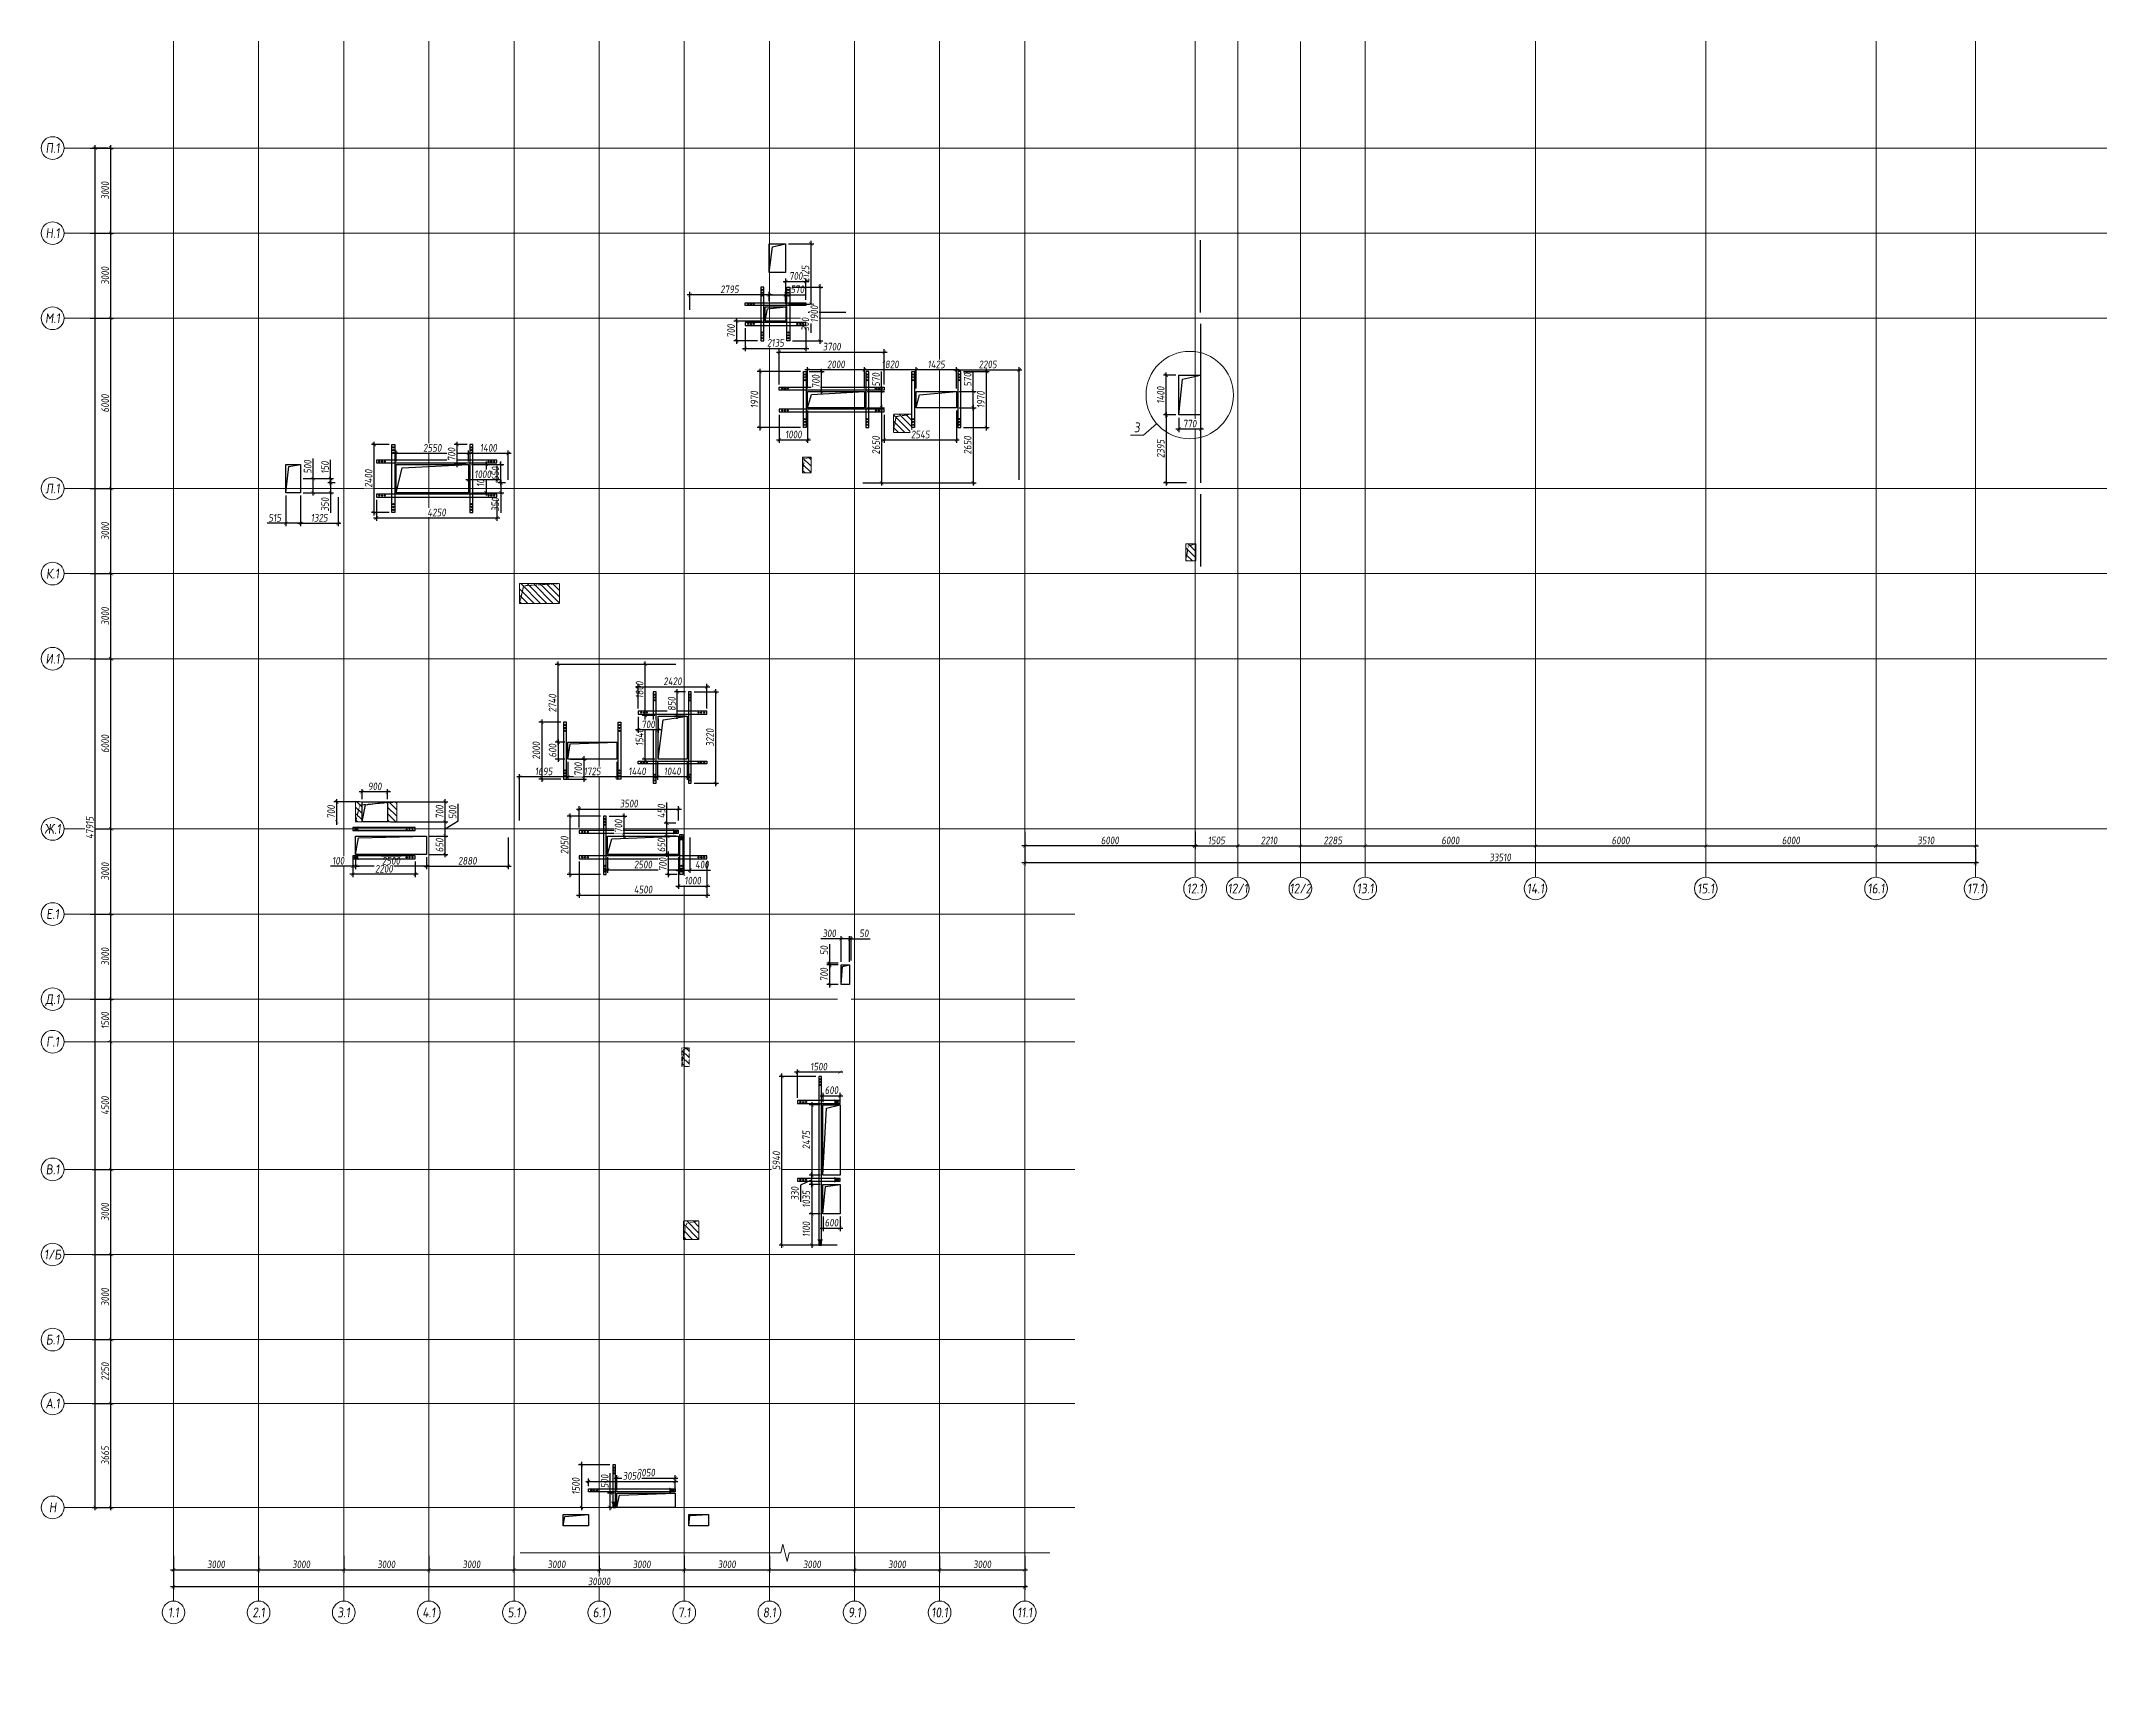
# Model space of a CAD drawing. Header units: millimetres. Extents: x -233751 to 529254, y -907864 to 285890.
# Drawn here: x -87953 to -15166, y -123915 to -65637 of the extents above; entities that cross this region are included whole.
import ezdxf
from ezdxf.enums import TextEntityAlignment as Align

# ---------------------------------------------------------------- set-up
doc = ezdxf.new("R2010")
doc.units = ezdxf.units.MM
doc.linetypes.add('ADSK_Штриховая_ш2 п1', pattern=[3, 2, -1])
doc.linetypes.add('осевая', pattern=[2, 1.25, -0.25, 0.25, -0.25])
doc.layers.get('0').update_dxf_attribs({"lineweight": 30})
doc.layers.get('Defpoints').update_dxf_attribs({"lineweight": 0})
for name, color, linetype, lineweight in [('КР_Металл', 3, 'Continuous', 30), ('КР_Новые отверстия', 5, 'Continuous', 30), ('КР_Оси', 7, 'Continuous', 5), ('КР_Основная', 7, 'Continuous', 30), ('КР_Размеры отверстия', 7, 'Continuous', 5), ('КР_Размеры усиление', 1, 'Continuous', 5), ('КР_Сущ отверстия', 6, 'Continuous', 15), ('КР_Тонкая', 250, 'Continuous', 0)]:
    doc.layers.add(name, color=color, linetype=linetype, lineweight=lineweight)
doc.styles.add('ISOCPEUR', font='isocpeur.ttf', dxfattribs={"width": 0.85, "oblique": 7})
doc.styles.add('ISOCUPER', font='isocpeur.ttf', dxfattribs={"width": 0.85, "oblique": 7})
doc.dimstyles.new('R_100', dxfattribs={"dimtxt": 270, "dimasz": 120, "dimexe": 100, "dimexo": 100, "dimgap": 60, "dimtad": 1, "dimdec": 0, "dimrnd": 5, "dimzin": 0, "dimdsep": 46, "dimtxsty": 'ISOCPEUR', "dimblk": 'ARCHTICK', "dimcen": 0, "dimdle": 100, "dimclrd": 256, "dimclre": 256, "dimclrt": 256, "dimadec": 0, "dimazin": 0, "dimtfac": 2, "dimtdec": 0, "dimtmove": 0, "dimatfit": 3, "dimfxl": 1, "dimtvp": 3, "dimtfill": 1, "dimtolj": 1, "dimtzin": 0, "dimarcsym": 0})

# ---------------------------------------------------------------- blocks, each defined once
blk = doc.blocks.new('*U2141')
at = {"color": 0, "linetype": 'Continuous', "lineweight": -2}
blk.add_wipeout([(0, 0), (-449, 0), (-898, 0), (-1347, 0), (-1796, 0), (-2245, 0), (-2694, 0), (-3143, 0), (-3592, 0), (-4041, 0), (-4490, 0), (-4939, 0), (-5388, 0), (-5837, 0), (-6286, 0), (-6735, 0), (-7184, 0), (-7633, 0), (-8082, 0), (-8531, 0), (-8980, 0), (-8983, -15), (-8987, -30), (-8991, -45), (-8995, -60), (-8998, -75), (-9002, -90), (-9006, -105), (-9010, -120), (-9013, -135), (-9017, -150), (-9021, -165), (-9025, -180), (-9028, -195), (-9032, -210), (-9036, -225), (-9040, -240), (-9043, -255), (-9047, -270), (-9051, -285), (-9055, -300), (-9062, -270), (-9070, -240), (-9077, -210), (-9085, -180), (-9092, -150), (-9100, -120), (-9107, -90), (-9115, -60), (-9122, -30), (-9130, 0), (-9137, 30), (-9145, 60), (-9152, 90), (-9160, 120), (-9167, 150), (-9175, 180), (-9182, 210), (-9190, 240), (-9197, 270), (-9205, 300), (-9208, 285), (-9212, 270), (-9216, 255), (-9220, 240), (-9223, 225), (-9227, 210), (-9231, 195), (-9235, 180), (-9238, 165), (-9242, 150), (-9246, 135), (-9250, 120), (-9253, 105), (-9257, 90), (-9261, 75), (-9265, 60), (-9268, 45), (-9272, 30), (-9276, 15), (-9280, 0), (-9729, 0), (-10178, 0), (-10627, 0), (-11076, 0), (-11525, 0), (-11974, 0), (-12423, 0), (-12872, 0), (-13320, 0), (-13769, 0), (-14218, 0), (-14667, 0), (-15116, 0), (-15565, 0), (-16014, 0), (-16463, 0), (-16912, 0), (-17361, 0), (-17810, 0), (-18259, 0), (-18259, -5000), (0, -5000)], dxfattribs=at)
blk.add_lwpolyline([(200, 0), (0, 0), (-8980, 0), (-9055, -300), (-9205, 300), (-9280, 0), (-18259, 0), (-18459, 0)], dxfattribs=at)
blk = doc.blocks.new('*U2142')
at = {"color": 0, "linetype": 'Continuous', "lineweight": -2}
blk.add_line((-35117, 0), (-35617, 0), dxfattribs=at)
at = {"color": 0, "linetype": 'ByBlock', "lineweight": -2, "ltscale": 10}
blk.add_line((0, 0), (-35117, 0), dxfattribs=at)
at = {"color": 0, "linetype": 'Continuous', "lineweight": -2}
blk.add_circle((-36017, 0), 400, dxfattribs=at)
at = {"color": 0, "linetype": 'Continuous', "lineweight": -2, "style": 'ISOCPEUR', "oblique": 7, "width": 0.856383}
blk.add_text('Н', height=347, dxfattribs=at).set_placement((-36017, 0), align=Align.MIDDLE_CENTER)
blk = doc.blocks.new('*U2143')
at = {"color": 0, "linetype": 'Continuous', "lineweight": -2}
blk.add_line((-35117, 0), (-35617, 0), dxfattribs=at)
at = {"color": 0, "linetype": 'ByBlock', "lineweight": -2, "ltscale": 10}
blk.add_line((0, 0), (-35117, 0), dxfattribs=at)
at = {"color": 0, "linetype": 'Continuous', "lineweight": -2}
blk.add_circle((-36017, 0), 400, dxfattribs=at)
at = {"color": 0, "linetype": 'Continuous', "lineweight": -2, "style": 'ISOCPEUR', "oblique": 7, "width": 0.856383}
blk.add_text('А.1', height=347.4, dxfattribs=at).set_placement((-36017, 0), align=Align.MIDDLE_CENTER)
blk = doc.blocks.new('*U2144')
at = {"color": 0, "linetype": 'Continuous', "lineweight": -2}
blk.add_line((-35117, 0), (-35617, 0), dxfattribs=at)
at = {"color": 0, "linetype": 'ByBlock', "lineweight": -2, "ltscale": 10}
blk.add_line((0, 0), (-35117, 0), dxfattribs=at)
at = {"color": 0, "linetype": 'Continuous', "lineweight": -2}
blk.add_circle((-36017, 0), 400, dxfattribs=at)
at = {"color": 0, "linetype": 'Continuous', "lineweight": -2, "style": 'ISOCPEUR', "oblique": 7, "width": 0.856383}
blk.add_text('Б.1', height=347.4, dxfattribs=at).set_placement((-36017, 0), align=Align.MIDDLE_CENTER)
blk = doc.blocks.new('*U2145')
at = {"color": 0, "linetype": 'Continuous', "lineweight": -2}
blk.add_line((-35117, 0), (-35617, 0), dxfattribs=at)
at = {"color": 0, "linetype": 'ByBlock', "lineweight": -2, "ltscale": 10}
blk.add_line((0, 0), (-35117, 0), dxfattribs=at)
at = {"color": 0, "linetype": 'Continuous', "lineweight": -2}
blk.add_circle((-36017, 0), 400, dxfattribs=at)
at = {"color": 0, "linetype": 'Continuous', "lineweight": -2, "style": 'ISOCPEUR', "oblique": 7, "width": 0.856383}
blk.add_text('1/Б', height=347.4, dxfattribs=at).set_placement((-36017, 0), align=Align.MIDDLE_CENTER)
blk = doc.blocks.new('*U2146')
at = {"color": 0, "linetype": 'Continuous', "lineweight": -2}
blk.add_line((-35117, 0), (-35617, 0), dxfattribs=at)
at = {"color": 0, "linetype": 'ByBlock', "lineweight": -2, "ltscale": 10}
blk.add_line((0, 0), (-35117, 0), dxfattribs=at)
at = {"color": 0, "linetype": 'Continuous', "lineweight": -2}
blk.add_circle((-36017, 0), 400, dxfattribs=at)
at = {"color": 0, "linetype": 'Continuous', "lineweight": -2, "style": 'ISOCPEUR', "oblique": 7, "width": 0.856383}
blk.add_text('В.1', height=347.4, dxfattribs=at).set_placement((-36017, 0), align=Align.MIDDLE_CENTER)
blk = doc.blocks.new('_ArchTick')
at = {"color": 0, "linetype": 'ByBlock', "const_width": 0.15}
blk.add_lwpolyline([(-0.5, -0.5), (0.5, 0.5)], dxfattribs=at)
blk = doc.blocks.new('*D811')
at = {"layer": 'Defpoints', "color": 0, "transparency": 16777216}
for p in [(-86258, -113649), (-85508, -113649), (-86258, -117314)]:
    blk.add_point(p, dxfattribs=at)
at = {"layer": 'КР_Оси', "lineweight": -2, "transparency": 16777216}
for p, q in [((-86158, -113649), (-85408, -113649)), ((-85508, -117414), (-85508, -113549)), ((-86158, -117314), (-85408, -117314))]:
    blk.add_line(p, q, dxfattribs=at)
at = {"layer": 'КР_Оси', "lineweight": -2, "transparency": 16777216, "xscale": 120, "yscale": 120, "zscale": 120}
for p, rotation in [((-85508, -113649), 90), ((-85508, -117314), 270)]:
    blk.add_blockref('_ArchTick', p, dxfattribs=dict(at, rotation=rotation))
at = {"layer": 'КР_Оси', "transparency": 16777216, "insert": (-85703, -115482), "char_height": 270, "attachment_point": 5, "rotation": 90, "style": 'ISOCPEUR', "bg_fill": 3, "box_fill_scale": 1.1, "bg_fill_color": 256, "bg_fill_true_color": 13158600, "bg_fill_transparency": 0}
blk.add_mtext('\\A1;3665', dxfattribs=at)
blk = doc.blocks.new('*D812')
at = {"layer": 'Defpoints', "color": 0, "transparency": 16777216}
for p in [(-86258, -111399), (-85508, -111399), (-86258, -113649)]:
    blk.add_point(p, dxfattribs=at)
at = {"layer": 'КР_Оси', "lineweight": -2, "transparency": 16777216}
for p, q in [((-85508, -113749), (-85508, -111299)), ((-86158, -111399), (-85408, -111399)), ((-86158, -113649), (-85408, -113649))]:
    blk.add_line(p, q, dxfattribs=at)
at = {"layer": 'КР_Оси', "lineweight": -2, "transparency": 16777216, "xscale": 120, "yscale": 120, "zscale": 120}
for p, rotation in [((-85508, -111399), 90), ((-85508, -113649), 270)]:
    blk.add_blockref('_ArchTick', p, dxfattribs=dict(at, rotation=rotation))
at = {"layer": 'КР_Оси', "transparency": 16777216, "insert": (-85703, -112524), "char_height": 270, "attachment_point": 5, "rotation": 90, "style": 'ISOCPEUR', "bg_fill": 3, "box_fill_scale": 1.1, "bg_fill_color": 256, "bg_fill_true_color": 13158600, "bg_fill_transparency": 0}
blk.add_mtext('\\A1;2250', dxfattribs=at)
blk = doc.blocks.new('*D813')
at = {"layer": 'Defpoints', "color": 0, "transparency": 16777216}
for p in [(-86258, -108399), (-85508, -108399), (-86258, -111399)]:
    blk.add_point(p, dxfattribs=at)
at = {"layer": 'КР_Оси', "lineweight": -2, "transparency": 16777216}
for p, q in [((-86158, -108399), (-85408, -108399)), ((-85508, -111499), (-85508, -108299)), ((-86158, -111399), (-85408, -111399))]:
    blk.add_line(p, q, dxfattribs=at)
at = {"layer": 'КР_Оси', "lineweight": -2, "transparency": 16777216, "xscale": 120, "yscale": 120, "zscale": 120}
for p, rotation in [((-85508, -108399), 90), ((-85508, -111399), 270)]:
    blk.add_blockref('_ArchTick', p, dxfattribs=dict(at, rotation=rotation))
at = {"layer": 'КР_Оси', "transparency": 16777216, "insert": (-85703, -109899), "char_height": 270, "attachment_point": 5, "rotation": 90, "style": 'ISOCPEUR', "bg_fill": 3, "box_fill_scale": 1.1, "bg_fill_color": 256, "bg_fill_true_color": 13158600, "bg_fill_transparency": 0}
blk.add_mtext('\\A1;3000', dxfattribs=at)
blk = doc.blocks.new('*D814')
at = {"layer": 'Defpoints', "color": 0, "transparency": 16777216}
for p in [(-86258, -105399), (-85508, -105399), (-86258, -108399)]:
    blk.add_point(p, dxfattribs=at)
at = {"layer": 'КР_Оси', "lineweight": -2, "transparency": 16777216}
for p, q in [((-86158, -105399), (-85408, -105399)), ((-85508, -108499), (-85508, -105299)), ((-86158, -108399), (-85408, -108399))]:
    blk.add_line(p, q, dxfattribs=at)
at = {"layer": 'КР_Оси', "lineweight": -2, "transparency": 16777216, "xscale": 120, "yscale": 120, "zscale": 120}
for p, rotation in [((-85508, -105399), 90), ((-85508, -108399), 270)]:
    blk.add_blockref('_ArchTick', p, dxfattribs=dict(at, rotation=rotation))
at = {"layer": 'КР_Оси', "transparency": 16777216, "insert": (-85703, -106899), "char_height": 270, "attachment_point": 5, "rotation": 90, "style": 'ISOCPEUR', "bg_fill": 3, "box_fill_scale": 1.1, "bg_fill_color": 256, "bg_fill_true_color": 13158600, "bg_fill_transparency": 0}
blk.add_mtext('\\A1;3000', dxfattribs=at)
blk = doc.blocks.new('*U2147')
at = {"color": 0, "linetype": 'Continuous', "lineweight": -2}
blk.add_line((-35117, 0), (-35617, 0), dxfattribs=at)
at = {"color": 0, "linetype": 'ByBlock', "lineweight": -2, "ltscale": 10}
blk.add_line((0, 0), (-35117, 0), dxfattribs=at)
at = {"color": 0, "linetype": 'Continuous', "lineweight": -2}
blk.add_circle((-36017, 0), 400, dxfattribs=at)
at = {"color": 0, "linetype": 'Continuous', "lineweight": -2, "style": 'ISOCPEUR', "oblique": 7, "width": 0.856383}
blk.add_text('Г.1', height=347.4, dxfattribs=at).set_placement((-36017, 0), align=Align.MIDDLE_CENTER)
blk = doc.blocks.new('*U2148')
at = {"color": 0, "linetype": 'Continuous', "lineweight": -2}
blk.add_line((-35117, 0), (-35617, 0), dxfattribs=at)
at = {"color": 0, "linetype": 'ByBlock', "lineweight": -2, "ltscale": 10}
blk.add_line((0, 0), (-35117, 0), dxfattribs=at)
at = {"color": 0, "linetype": 'Continuous', "lineweight": -2}
blk.add_circle((-36017, 0), 400, dxfattribs=at)
at = {"color": 0, "linetype": 'Continuous', "lineweight": -2, "style": 'ISOCPEUR', "oblique": 7, "width": 0.856383}
blk.add_text('Д.1', height=347.4, dxfattribs=at).set_placement((-36017, 0), align=Align.MIDDLE_CENTER)
blk = doc.blocks.new('*U2149')
at = {"color": 0, "linetype": 'Continuous', "lineweight": -2}
blk.add_line((-35117, 0), (-35617, 0), dxfattribs=at)
at = {"color": 0, "linetype": 'ByBlock', "lineweight": -2, "ltscale": 10}
blk.add_line((0, 0), (-35117, 0), dxfattribs=at)
at = {"color": 0, "linetype": 'Continuous', "lineweight": -2}
blk.add_circle((-36017, 0), 400, dxfattribs=at)
at = {"color": 0, "linetype": 'Continuous', "lineweight": -2, "style": 'ISOCPEUR', "oblique": 7, "width": 0.856383}
blk.add_text('Е.1', height=347.4, dxfattribs=at).set_placement((-36017, 0), align=Align.MIDDLE_CENTER)
blk = doc.blocks.new('*U2150')
at = {"color": 0, "linetype": 'Continuous', "lineweight": -2}
blk.add_line((-71487, 0), (-71987, 0), dxfattribs=at)
at = {"color": 0, "linetype": 'ByBlock', "lineweight": -2, "ltscale": 10}
blk.add_line((0, 0), (-71487, 0), dxfattribs=at)
at = {"color": 0, "linetype": 'Continuous', "lineweight": -2}
blk.add_circle((-72387, 0), 400, dxfattribs=at)
at = {"color": 0, "linetype": 'Continuous', "lineweight": -2, "style": 'ISOCPEUR', "oblique": 7, "width": 0.856383}
blk.add_text('Ж.1', height=347.4, dxfattribs=at).set_placement((-72387, 0), align=Align.MIDDLE_CENTER)
blk = doc.blocks.new('*U2151')
at = {"color": 0, "linetype": 'Continuous', "lineweight": -2}
blk.add_line((-71487, 0), (-71987, 0), dxfattribs=at)
at = {"color": 0, "linetype": 'ByBlock', "lineweight": -2, "ltscale": 10}
blk.add_line((0, 0), (-71487, 0), dxfattribs=at)
at = {"color": 0, "linetype": 'Continuous', "lineweight": -2}
blk.add_circle((-72387, 0), 400, dxfattribs=at)
at = {"color": 0, "linetype": 'Continuous', "lineweight": -2, "style": 'ISOCPEUR', "oblique": 7, "width": 0.856383}
blk.add_text('И.1', height=347.4, dxfattribs=at).set_placement((-72387, 0), align=Align.MIDDLE_CENTER)
blk = doc.blocks.new('*U2152')
at = {"color": 0, "linetype": 'Continuous', "lineweight": -2}
blk.add_line((-71487, 0), (-71987, 0), dxfattribs=at)
at = {"color": 0, "linetype": 'ByBlock', "lineweight": -2, "ltscale": 10}
blk.add_line((0, 0), (-71487, 0), dxfattribs=at)
at = {"color": 0, "linetype": 'Continuous', "lineweight": -2}
blk.add_circle((-72387, 0), 400, dxfattribs=at)
at = {"color": 0, "linetype": 'Continuous', "lineweight": -2, "style": 'ISOCPEUR', "oblique": 7, "width": 0.856383}
blk.add_text('К.1', height=347.4, dxfattribs=at).set_placement((-72387, 0), align=Align.MIDDLE_CENTER)
blk = doc.blocks.new('*U2153')
at = {"color": 0, "linetype": 'Continuous', "lineweight": -2}
blk.add_line((-71487, 0), (-71987, 0), dxfattribs=at)
at = {"color": 0, "linetype": 'ByBlock', "lineweight": -2, "ltscale": 10}
blk.add_line((0, 0), (-71487, 0), dxfattribs=at)
at = {"color": 0, "linetype": 'Continuous', "lineweight": -2}
blk.add_circle((-72387, 0), 400, dxfattribs=at)
at = {"color": 0, "linetype": 'Continuous', "lineweight": -2, "style": 'ISOCPEUR', "oblique": 7, "width": 0.856383}
blk.add_text('Л.1', height=347.4, dxfattribs=at).set_placement((-72387, 0), align=Align.MIDDLE_CENTER)
blk = doc.blocks.new('*U2154')
at = {"color": 0, "linetype": 'Continuous', "lineweight": -2}
blk.add_line((-71487, 0), (-71987, 0), dxfattribs=at)
at = {"color": 0, "linetype": 'ByBlock', "lineweight": -2, "ltscale": 10}
blk.add_line((0, 0), (-71487, 0), dxfattribs=at)
at = {"color": 0, "linetype": 'Continuous', "lineweight": -2}
blk.add_circle((-72387, 0), 400, dxfattribs=at)
at = {"color": 0, "linetype": 'Continuous', "lineweight": -2, "style": 'ISOCPEUR', "oblique": 7, "width": 0.856383}
blk.add_text('М.1', height=347.4, dxfattribs=at).set_placement((-72387, 0), align=Align.MIDDLE_CENTER)
blk = doc.blocks.new('*U2155')
at = {"color": 0, "linetype": 'Continuous', "lineweight": -2}
blk.add_line((-71487, 0), (-71987, 0), dxfattribs=at)
at = {"color": 0, "linetype": 'ByBlock', "lineweight": -2, "ltscale": 10}
blk.add_line((0, 0), (-71487, 0), dxfattribs=at)
at = {"color": 0, "linetype": 'Continuous', "lineweight": -2}
blk.add_circle((-72387, 0), 400, dxfattribs=at)
at = {"color": 0, "linetype": 'Continuous', "lineweight": -2, "style": 'ISOCPEUR', "oblique": 7, "width": 0.856383}
blk.add_text('Н.1', height=347.4, dxfattribs=at).set_placement((-72387, 0), align=Align.MIDDLE_CENTER)
blk = doc.blocks.new('*U2156')
at = {"color": 0, "linetype": 'Continuous', "lineweight": -2}
blk.add_line((-71487, 0), (-71987, 0), dxfattribs=at)
at = {"color": 0, "linetype": 'ByBlock', "lineweight": -2, "ltscale": 10}
blk.add_line((0, 0), (-71487, 0), dxfattribs=at)
at = {"color": 0, "linetype": 'Continuous', "lineweight": -2}
blk.add_circle((-72387, 0), 400, dxfattribs=at)
at = {"color": 0, "linetype": 'Continuous', "lineweight": -2, "style": 'ISOCPEUR', "oblique": 7, "width": 0.856383}
blk.add_text('П.1', height=347.4, dxfattribs=at).set_placement((-72387, 0), align=Align.MIDDLE_CENTER)
blk = doc.blocks.new('*U2157')
at = {"color": 0, "linetype": 'ByBlock', "lineweight": -2, "ltscale": 10}
blk.add_line((0, 0), (0, -53278), dxfattribs=at)
at = {"color": 0, "linetype": 'Continuous', "lineweight": -2}
for p, q in [((0, -53278), (0, -54478)), ((0, -54478), (0, -54978))]:
    blk.add_line(p, q, dxfattribs=at)
blk.add_circle((0, -55378), 400, dxfattribs=at)
at = {"color": 0, "linetype": 'Continuous', "lineweight": -2, "style": 'ISOCPEUR', "oblique": 7, "width": 0.856383}
blk.add_text('1.1', height=347.4, dxfattribs=at).set_placement((0, -55378), align=Align.MIDDLE_CENTER)
blk = doc.blocks.new('*U2158')
at = {"color": 0, "linetype": 'ByBlock', "lineweight": -2, "ltscale": 10}
blk.add_line((0, 0), (0, -53278), dxfattribs=at)
at = {"color": 0, "linetype": 'Continuous', "lineweight": -2}
for p, q in [((0, -53278), (0, -54478)), ((0, -54478), (0, -54978))]:
    blk.add_line(p, q, dxfattribs=at)
blk.add_circle((0, -55378), 400, dxfattribs=at)
at = {"color": 0, "linetype": 'Continuous', "lineweight": -2, "style": 'ISOCPEUR', "oblique": 7, "width": 0.856383}
blk.add_text('2.1', height=347.4, dxfattribs=at).set_placement((0, -55378), align=Align.MIDDLE_CENTER)
blk = doc.blocks.new('*U2159')
at = {"color": 0, "linetype": 'ByBlock', "lineweight": -2, "ltscale": 10}
blk.add_line((0, 0), (0, -53278), dxfattribs=at)
at = {"color": 0, "linetype": 'Continuous', "lineweight": -2}
for p, q in [((0, -53278), (0, -54478)), ((0, -54478), (0, -54978))]:
    blk.add_line(p, q, dxfattribs=at)
blk.add_circle((0, -55378), 400, dxfattribs=at)
at = {"color": 0, "linetype": 'Continuous', "lineweight": -2, "style": 'ISOCPEUR', "oblique": 7, "width": 0.856383}
blk.add_text('3.1', height=347.4, dxfattribs=at).set_placement((0, -55378), align=Align.MIDDLE_CENTER)
blk = doc.blocks.new('*U2160')
at = {"color": 0, "linetype": 'ByBlock', "lineweight": -2, "ltscale": 10}
blk.add_line((0, 0), (0, -53278), dxfattribs=at)
at = {"color": 0, "linetype": 'Continuous', "lineweight": -2}
for p, q in [((0, -53278), (0, -54478)), ((0, -54478), (0, -54978))]:
    blk.add_line(p, q, dxfattribs=at)
blk.add_circle((0, -55378), 400, dxfattribs=at)
at = {"color": 0, "linetype": 'Continuous', "lineweight": -2, "style": 'ISOCPEUR', "oblique": 7, "width": 0.856383}
blk.add_text('4.1', height=347.4, dxfattribs=at).set_placement((0, -55378), align=Align.MIDDLE_CENTER)
blk = doc.blocks.new('*U2161')
at = {"color": 0, "linetype": 'ByBlock', "lineweight": -2, "ltscale": 10}
blk.add_line((0, 0), (0, -53278), dxfattribs=at)
at = {"color": 0, "linetype": 'Continuous', "lineweight": -2}
for p, q in [((0, -53278), (0, -54478)), ((0, -54478), (0, -54978))]:
    blk.add_line(p, q, dxfattribs=at)
blk.add_circle((0, -55378), 400, dxfattribs=at)
at = {"color": 0, "linetype": 'Continuous', "lineweight": -2, "style": 'ISOCPEUR', "oblique": 7, "width": 0.856383}
blk.add_text('5.1', height=347.4, dxfattribs=at).set_placement((0, -55378), align=Align.MIDDLE_CENTER)
blk = doc.blocks.new('*U2162')
at = {"color": 0, "linetype": 'ByBlock', "lineweight": -2, "ltscale": 10}
blk.add_line((0, 0), (0, -53278), dxfattribs=at)
at = {"color": 0, "linetype": 'Continuous', "lineweight": -2}
for p, q in [((0, -53278), (0, -54478)), ((0, -54478), (0, -54978))]:
    blk.add_line(p, q, dxfattribs=at)
blk.add_circle((0, -55378), 400, dxfattribs=at)
at = {"color": 0, "linetype": 'Continuous', "lineweight": -2, "style": 'ISOCPEUR', "oblique": 7, "width": 0.856383}
blk.add_text('6.1', height=347.4, dxfattribs=at).set_placement((0, -55378), align=Align.MIDDLE_CENTER)
blk = doc.blocks.new('*U2163')
at = {"color": 0, "linetype": 'ByBlock', "lineweight": -2, "ltscale": 10}
blk.add_line((0, 0), (0, -53278), dxfattribs=at)
at = {"color": 0, "linetype": 'Continuous', "lineweight": -2}
for p, q in [((0, -53278), (0, -54478)), ((0, -54478), (0, -54978))]:
    blk.add_line(p, q, dxfattribs=at)
blk.add_circle((0, -55378), 400, dxfattribs=at)
at = {"color": 0, "linetype": 'Continuous', "lineweight": -2, "style": 'ISOCPEUR', "oblique": 7, "width": 0.856383}
blk.add_text('7.1', height=347.4, dxfattribs=at).set_placement((0, -55378), align=Align.MIDDLE_CENTER)
blk = doc.blocks.new('*U2164')
at = {"color": 0, "linetype": 'ByBlock', "lineweight": -2, "ltscale": 10}
blk.add_line((0, 0), (0, -53278), dxfattribs=at)
at = {"color": 0, "linetype": 'Continuous', "lineweight": -2}
for p, q in [((0, -53278), (0, -54478)), ((0, -54478), (0, -54978))]:
    blk.add_line(p, q, dxfattribs=at)
blk.add_circle((0, -55378), 400, dxfattribs=at)
at = {"color": 0, "linetype": 'Continuous', "lineweight": -2, "style": 'ISOCPEUR', "oblique": 7, "width": 0.856383}
blk.add_text('8.1', height=347.4, dxfattribs=at).set_placement((0, -55378), align=Align.MIDDLE_CENTER)
blk = doc.blocks.new('*U2165')
at = {"color": 0, "linetype": 'ByBlock', "lineweight": -2, "ltscale": 10}
blk.add_line((0, 0), (0, -53278), dxfattribs=at)
at = {"color": 0, "linetype": 'Continuous', "lineweight": -2}
for p, q in [((0, -53278), (0, -54478)), ((0, -54478), (0, -54978))]:
    blk.add_line(p, q, dxfattribs=at)
blk.add_circle((0, -55378), 400, dxfattribs=at)
at = {"color": 0, "linetype": 'Continuous', "lineweight": -2, "style": 'ISOCPEUR', "oblique": 7, "width": 0.856383}
blk.add_text('9.1', height=347.4, dxfattribs=at).set_placement((0, -55378), align=Align.MIDDLE_CENTER)
blk = doc.blocks.new('*U2166')
at = {"color": 0, "linetype": 'ByBlock', "lineweight": -2, "ltscale": 10}
blk.add_line((0, 0), (0, -53278), dxfattribs=at)
at = {"color": 0, "linetype": 'Continuous', "lineweight": -2}
for p, q in [((0, -53278), (0, -54478)), ((0, -54478), (0, -54978))]:
    blk.add_line(p, q, dxfattribs=at)
blk.add_circle((0, -55378), 400, dxfattribs=at)
at = {"color": 0, "linetype": 'Continuous', "lineweight": -2, "style": 'ISOCPEUR', "oblique": 7, "width": 0.856383}
blk.add_text('10.1', height=347.4, dxfattribs=at).set_placement((0, -55378), align=Align.MIDDLE_CENTER)
blk = doc.blocks.new('*U2167')
at = {"color": 0, "linetype": 'ByBlock', "lineweight": -2, "ltscale": 10}
blk.add_line((0, 0), (0, -53278), dxfattribs=at)
at = {"color": 0, "linetype": 'Continuous', "lineweight": -2}
for p, q in [((0, -53278), (0, -54478)), ((0, -54478), (0, -54978))]:
    blk.add_line(p, q, dxfattribs=at)
blk.add_circle((0, -55378), 400, dxfattribs=at)
at = {"color": 0, "linetype": 'Continuous', "lineweight": -2, "style": 'ISOCPEUR', "oblique": 7, "width": 0.856383}
blk.add_text('11.1', height=347.4, dxfattribs=at).set_placement((0, -55378), align=Align.MIDDLE_CENTER)
blk = doc.blocks.new('*U2168')
at = {"color": 0, "linetype": 'ByBlock', "lineweight": -2, "ltscale": 10}
blk.add_line((0, 0), (0, -27762), dxfattribs=at)
at = {"color": 0, "linetype": 'Continuous', "lineweight": -2}
for p, q in [((0, -27762), (0, -28962)), ((0, -28962), (0, -29462))]:
    blk.add_line(p, q, dxfattribs=at)
blk.add_circle((0, -29862), 400, dxfattribs=at)
at = {"color": 0, "linetype": 'Continuous', "lineweight": -2, "style": 'ISOCPEUR', "oblique": 7, "width": 0.856383}
blk.add_text('12.1', height=347.4, dxfattribs=at).set_placement((0, -29862), align=Align.MIDDLE_CENTER)
blk = doc.blocks.new('*U2169')
at = {"color": 0, "linetype": 'ByBlock', "lineweight": -2, "ltscale": 10}
blk.add_line((0, 0), (0, -27762), dxfattribs=at)
at = {"color": 0, "linetype": 'Continuous', "lineweight": -2}
for p, q in [((0, -27762), (0, -28962)), ((0, -28962), (0, -29462))]:
    blk.add_line(p, q, dxfattribs=at)
blk.add_circle((0, -29862), 400, dxfattribs=at)
at = {"color": 0, "linetype": 'Continuous', "lineweight": -2, "style": 'ISOCPEUR', "oblique": 7, "width": 0.856383}
blk.add_text('12/1', height=347.4, dxfattribs=at).set_placement((0, -29862), align=Align.MIDDLE_CENTER)
blk = doc.blocks.new('*U2170')
at = {"color": 0, "linetype": 'ByBlock', "lineweight": -2, "ltscale": 10}
blk.add_line((0, 0), (0, -27761.01608), dxfattribs=at)
at = {"color": 0, "linetype": 'Continuous', "lineweight": -2}
for p, q in [((0, -27761.01608), (0, -28961.01608)), ((0, -28961.01608), (0, -29461.01608))]:
    blk.add_line(p, q, dxfattribs=at)
blk.add_circle((0, -29861.01608), 400, dxfattribs=at)
at = {"color": 0, "linetype": 'Continuous', "lineweight": -2, "style": 'ISOCPEUR', "oblique": 7, "width": 0.856383}
blk.add_text('12/2', height=347.391153, dxfattribs=at).set_placement((0, -29861.01608), align=Align.MIDDLE_CENTER)
blk = doc.blocks.new('*U2171')
at = {"color": 0, "linetype": 'ByBlock', "lineweight": -2, "ltscale": 10}
blk.add_line((0, 0), (0, -27762), dxfattribs=at)
at = {"color": 0, "linetype": 'Continuous', "lineweight": -2}
for p, q in [((0, -27762), (0, -28962)), ((0, -28962), (0, -29462))]:
    blk.add_line(p, q, dxfattribs=at)
blk.add_circle((0, -29862), 400, dxfattribs=at)
at = {"color": 0, "linetype": 'Continuous', "lineweight": -2, "style": 'ISOCPEUR', "oblique": 7, "width": 0.856383}
blk.add_text('13.1', height=347.4, dxfattribs=at).set_placement((0, -29862), align=Align.MIDDLE_CENTER)
blk = doc.blocks.new('*U2172')
at = {"color": 0, "linetype": 'ByBlock', "lineweight": -2, "ltscale": 10}
blk.add_line((0, 0), (0, -27762), dxfattribs=at)
at = {"color": 0, "linetype": 'Continuous', "lineweight": -2}
for p, q in [((0, -27762), (0, -28962)), ((0, -28962), (0, -29462))]:
    blk.add_line(p, q, dxfattribs=at)
blk.add_circle((0, -29862), 400, dxfattribs=at)
at = {"color": 0, "linetype": 'Continuous', "lineweight": -2, "style": 'ISOCPEUR', "oblique": 7, "width": 0.856383}
blk.add_text('14.1', height=347.4, dxfattribs=at).set_placement((0, -29862), align=Align.MIDDLE_CENTER)
blk = doc.blocks.new('*U2173')
at = {"color": 0, "linetype": 'ByBlock', "lineweight": -2, "ltscale": 10}
blk.add_line((0, 0), (0, -27762), dxfattribs=at)
at = {"color": 0, "linetype": 'Continuous', "lineweight": -2}
for p, q in [((0, -27762), (0, -28962)), ((0, -28962), (0, -29462))]:
    blk.add_line(p, q, dxfattribs=at)
blk.add_circle((0, -29862), 400, dxfattribs=at)
at = {"color": 0, "linetype": 'Continuous', "lineweight": -2, "style": 'ISOCPEUR', "oblique": 7, "width": 0.856383}
blk.add_text('15.1', height=347.4, dxfattribs=at).set_placement((0, -29862), align=Align.MIDDLE_CENTER)
blk = doc.blocks.new('*U2174')
at = {"color": 0, "linetype": 'ByBlock', "lineweight": -2, "ltscale": 10}
blk.add_line((0, 0), (0, -27762), dxfattribs=at)
at = {"color": 0, "linetype": 'Continuous', "lineweight": -2}
for p, q in [((0, -27762), (0, -28962)), ((0, -28962), (0, -29462))]:
    blk.add_line(p, q, dxfattribs=at)
blk.add_circle((0, -29862), 400, dxfattribs=at)
at = {"color": 0, "linetype": 'Continuous', "lineweight": -2, "style": 'ISOCPEUR', "oblique": 7, "width": 0.856383}
blk.add_text('16.1', height=347.4, dxfattribs=at).set_placement((0, -29862), align=Align.MIDDLE_CENTER)
blk = doc.blocks.new('*U2175')
at = {"color": 0, "linetype": 'ByBlock', "lineweight": -2, "ltscale": 10}
blk.add_line((0, 0), (0, -27762), dxfattribs=at)
at = {"color": 0, "linetype": 'Continuous', "lineweight": -2}
for p, q in [((0, -27762), (0, -28962)), ((0, -28962), (0, -29462))]:
    blk.add_line(p, q, dxfattribs=at)
blk.add_circle((0, -29862), 400, dxfattribs=at)
at = {"color": 0, "linetype": 'Continuous', "lineweight": -2, "style": 'ISOCPEUR', "oblique": 7, "width": 0.856383}
blk.add_text('17.1', height=347.4, dxfattribs=at).set_placement((0, -29862), align=Align.MIDDLE_CENTER)
blk = doc.blocks.new('*D815')
at = {"layer": 'Defpoints', "color": 0, "transparency": 16777216}
for p in [(-85508, -100899), (-85476, -100899), (-86258, -105399)]:
    blk.add_point(p, dxfattribs=at)
at = {"layer": 'КР_Оси', "lineweight": -2, "transparency": 16777216}
for p, q in [((-85576, -100899), (-85608, -100899)), ((-85508, -105499), (-85508, -100799)), ((-86158, -105399), (-85408, -105399))]:
    blk.add_line(p, q, dxfattribs=at)
at = {"layer": 'КР_Оси', "lineweight": -2, "transparency": 16777216, "xscale": 120, "yscale": 120, "zscale": 120}
for p, rotation in [((-85508, -100899), 90), ((-85508, -105399), 270)]:
    blk.add_blockref('_ArchTick', p, dxfattribs=dict(at, rotation=rotation))
at = {"layer": 'КР_Оси', "transparency": 16777216, "insert": (-85703, -103149), "char_height": 270, "attachment_point": 5, "rotation": 90, "style": 'ISOCPEUR', "bg_fill": 3, "box_fill_scale": 1.1, "bg_fill_color": 256, "bg_fill_true_color": 13158600, "bg_fill_transparency": 0}
blk.add_mtext('\\A1;4500', dxfattribs=at)
blk = doc.blocks.new('*D816')
at = {"layer": 'Defpoints', "color": 0, "transparency": 16777216}
for p in [(-86328, -99399), (-85508, -99399), (-85476, -100899)]:
    blk.add_point(p, dxfattribs=at)
at = {"layer": 'КР_Оси', "lineweight": -2, "transparency": 16777216}
for p, q in [((-86228, -99399), (-85408, -99399)), ((-85508, -100999), (-85508, -99299)), ((-85576, -100899), (-85608, -100899))]:
    blk.add_line(p, q, dxfattribs=at)
at = {"layer": 'КР_Оси', "lineweight": -2, "transparency": 16777216, "xscale": 120, "yscale": 120, "zscale": 120}
for p, rotation in [((-85508, -99399), 90), ((-85508, -100899), 270)]:
    blk.add_blockref('_ArchTick', p, dxfattribs=dict(at, rotation=rotation))
at = {"layer": 'КР_Оси', "transparency": 16777216, "insert": (-85703, -100149), "char_height": 270, "attachment_point": 5, "rotation": 90, "style": 'ISOCPEUR', "bg_fill": 3, "box_fill_scale": 1.1, "bg_fill_color": 256, "bg_fill_true_color": 13158600, "bg_fill_transparency": 0}
blk.add_mtext('\\A1;1500', dxfattribs=at)
blk = doc.blocks.new('*D817')
at = {"layer": 'Defpoints', "color": 0, "transparency": 16777216}
for p in [(-86328, -96399), (-85508, -96399), (-86328, -99399)]:
    blk.add_point(p, dxfattribs=at)
at = {"layer": 'КР_Оси', "lineweight": -2, "transparency": 16777216}
for p, q in [((-86228, -96399), (-85408, -96399)), ((-85508, -99499), (-85508, -96299)), ((-86228, -99399), (-85408, -99399))]:
    blk.add_line(p, q, dxfattribs=at)
at = {"layer": 'КР_Оси', "lineweight": -2, "transparency": 16777216, "xscale": 120, "yscale": 120, "zscale": 120}
for p, rotation in [((-85508, -96399), 90), ((-85508, -99399), 270)]:
    blk.add_blockref('_ArchTick', p, dxfattribs=dict(at, rotation=rotation))
at = {"layer": 'КР_Оси', "transparency": 16777216, "insert": (-85703, -97899), "char_height": 270, "attachment_point": 5, "rotation": 90, "style": 'ISOCPEUR', "bg_fill": 3, "box_fill_scale": 1.1, "bg_fill_color": 256, "bg_fill_true_color": 13158600, "bg_fill_transparency": 0}
blk.add_mtext('\\A1;3000', dxfattribs=at)
blk = doc.blocks.new('*D818')
at = {"layer": 'Defpoints', "color": 0, "transparency": 16777216}
for p in [(-86328, -93399), (-85508, -93399), (-86328, -96399)]:
    blk.add_point(p, dxfattribs=at)
at = {"layer": 'КР_Оси', "lineweight": -2, "transparency": 16777216}
for p, q in [((-86228, -93399), (-85408, -93399)), ((-85508, -96499), (-85508, -93299)), ((-86228, -96399), (-85408, -96399))]:
    blk.add_line(p, q, dxfattribs=at)
at = {"layer": 'КР_Оси', "lineweight": -2, "transparency": 16777216, "xscale": 120, "yscale": 120, "zscale": 120}
for p, rotation in [((-85508, -93399), 90), ((-85508, -96399), 270)]:
    blk.add_blockref('_ArchTick', p, dxfattribs=dict(at, rotation=rotation))
at = {"layer": 'КР_Оси', "transparency": 16777216, "insert": (-85703, -94899), "char_height": 270, "attachment_point": 5, "rotation": 90, "style": 'ISOCPEUR', "bg_fill": 3, "box_fill_scale": 1.1, "bg_fill_color": 256, "bg_fill_true_color": 13158600, "bg_fill_transparency": 0}
blk.add_mtext('\\A1;3000', dxfattribs=at)
blk = doc.blocks.new('*D819')
at = {"layer": 'Defpoints', "color": 0, "transparency": 16777216}
for p in [(-86328, -87399), (-85508, -87399), (-86328, -93399)]:
    blk.add_point(p, dxfattribs=at)
at = {"layer": 'КР_Оси', "lineweight": -2, "transparency": 16777216}
for p, q in [((-85508, -93499), (-85508, -87299)), ((-86228, -87399), (-85408, -87399)), ((-86228, -93399), (-85408, -93399))]:
    blk.add_line(p, q, dxfattribs=at)
at = {"layer": 'КР_Оси', "lineweight": -2, "transparency": 16777216, "xscale": 120, "yscale": 120, "zscale": 120}
for p, rotation in [((-85508, -87399), 90), ((-85508, -93399), 270)]:
    blk.add_blockref('_ArchTick', p, dxfattribs=dict(at, rotation=rotation))
at = {"layer": 'КР_Оси', "transparency": 16777216, "insert": (-85703, -90399), "char_height": 270, "attachment_point": 5, "rotation": 90, "style": 'ISOCPEUR', "bg_fill": 3, "box_fill_scale": 1.1, "bg_fill_color": 256, "bg_fill_true_color": 13158600, "bg_fill_transparency": 0}
blk.add_mtext('\\A1;6000', dxfattribs=at)
blk = doc.blocks.new('*D820')
at = {"layer": 'Defpoints', "color": 0, "transparency": 16777216}
for p in [(-86328, -84399), (-85508, -84399), (-86328, -87399)]:
    blk.add_point(p, dxfattribs=at)
at = {"layer": 'КР_Оси', "lineweight": -2, "transparency": 16777216}
for p, q in [((-86228, -84399), (-85408, -84399)), ((-85508, -87499), (-85508, -84299)), ((-86228, -87399), (-85408, -87399))]:
    blk.add_line(p, q, dxfattribs=at)
at = {"layer": 'КР_Оси', "lineweight": -2, "transparency": 16777216, "xscale": 120, "yscale": 120, "zscale": 120}
for p, rotation in [((-85508, -84399), 90), ((-85508, -87399), 270)]:
    blk.add_blockref('_ArchTick', p, dxfattribs=dict(at, rotation=rotation))
at = {"layer": 'КР_Оси', "transparency": 16777216, "insert": (-85703, -85899), "char_height": 270, "attachment_point": 5, "rotation": 90, "style": 'ISOCPEUR', "bg_fill": 3, "box_fill_scale": 1.1, "bg_fill_color": 256, "bg_fill_true_color": 13158600, "bg_fill_transparency": 0}
blk.add_mtext('\\A1;3000', dxfattribs=at)
blk = doc.blocks.new('*D821')
at = {"layer": 'Defpoints', "color": 0, "transparency": 16777216}
for p in [(-86328, -81399), (-85508, -81399), (-86328, -84399)]:
    blk.add_point(p, dxfattribs=at)
at = {"layer": 'КР_Оси', "lineweight": -2, "transparency": 16777216}
for p, q in [((-86228, -81399), (-85408, -81399)), ((-85508, -84499), (-85508, -81299)), ((-86228, -84399), (-85408, -84399))]:
    blk.add_line(p, q, dxfattribs=at)
at = {"layer": 'КР_Оси', "lineweight": -2, "transparency": 16777216, "xscale": 120, "yscale": 120, "zscale": 120}
for p, rotation in [((-85508, -81399), 90), ((-85508, -84399), 270)]:
    blk.add_blockref('_ArchTick', p, dxfattribs=dict(at, rotation=rotation))
at = {"layer": 'КР_Оси', "transparency": 16777216, "insert": (-85703, -82899), "char_height": 270, "attachment_point": 5, "rotation": 90, "style": 'ISOCPEUR', "bg_fill": 3, "box_fill_scale": 1.1, "bg_fill_color": 256, "bg_fill_true_color": 13158600, "bg_fill_transparency": 0}
blk.add_mtext('\\A1;3000', dxfattribs=at)
blk = doc.blocks.new('*D822')
at = {"layer": 'Defpoints', "color": 0, "transparency": 16777216}
for p in [(-86328, -75399), (-85508, -75399), (-86328, -81399)]:
    blk.add_point(p, dxfattribs=at)
at = {"layer": 'КР_Оси', "lineweight": -2, "transparency": 16777216}
for p, q in [((-86228, -75399), (-85408, -75399)), ((-85508, -81499), (-85508, -75299)), ((-86228, -81399), (-85408, -81399))]:
    blk.add_line(p, q, dxfattribs=at)
at = {"layer": 'КР_Оси', "lineweight": -2, "transparency": 16777216, "xscale": 120, "yscale": 120, "zscale": 120}
for p, rotation in [((-85508, -75399), 90), ((-85508, -81399), 270)]:
    blk.add_blockref('_ArchTick', p, dxfattribs=dict(at, rotation=rotation))
at = {"layer": 'КР_Оси', "transparency": 16777216, "insert": (-85703, -78399), "char_height": 270, "attachment_point": 5, "rotation": 90, "style": 'ISOCPEUR', "bg_fill": 3, "box_fill_scale": 1.1, "bg_fill_color": 256, "bg_fill_true_color": 13158600, "bg_fill_transparency": 0}
blk.add_mtext('\\A1;6000', dxfattribs=at)
blk = doc.blocks.new('*D823')
at = {"layer": 'Defpoints', "color": 0, "transparency": 16777216}
for p in [(-86328, -72399), (-85508, -72399), (-86328, -75399)]:
    blk.add_point(p, dxfattribs=at)
at = {"layer": 'КР_Оси', "lineweight": -2, "transparency": 16777216}
for p, q in [((-86228, -72399), (-85408, -72399)), ((-85508, -75499), (-85508, -72299)), ((-86228, -75399), (-85408, -75399))]:
    blk.add_line(p, q, dxfattribs=at)
at = {"layer": 'КР_Оси', "lineweight": -2, "transparency": 16777216, "xscale": 120, "yscale": 120, "zscale": 120}
for p, rotation in [((-85508, -72399), 90), ((-85508, -75399), 270)]:
    blk.add_blockref('_ArchTick', p, dxfattribs=dict(at, rotation=rotation))
at = {"layer": 'КР_Оси', "transparency": 16777216, "insert": (-85703, -73899), "char_height": 270, "attachment_point": 5, "rotation": 90, "style": 'ISOCPEUR', "bg_fill": 3, "box_fill_scale": 1.1, "bg_fill_color": 256, "bg_fill_true_color": 13158600, "bg_fill_transparency": 0}
blk.add_mtext('\\A1;3000', dxfattribs=at)
blk = doc.blocks.new('*D824')
at = {"layer": 'Defpoints', "color": 0, "transparency": 16777216}
for p in [(-86328, -69399), (-85508, -69399), (-86328, -72399)]:
    blk.add_point(p, dxfattribs=at)
at = {"layer": 'КР_Оси', "lineweight": -2, "transparency": 16777216}
for p, q in [((-86228, -69399), (-85408, -69399)), ((-85508, -72499), (-85508, -69299)), ((-86228, -72399), (-85408, -72399))]:
    blk.add_line(p, q, dxfattribs=at)
at = {"layer": 'КР_Оси', "lineweight": -2, "transparency": 16777216, "xscale": 120, "yscale": 120, "zscale": 120}
for p, rotation in [((-85508, -69399), 90), ((-85508, -72399), 270)]:
    blk.add_blockref('_ArchTick', p, dxfattribs=dict(at, rotation=rotation))
at = {"layer": 'КР_Оси', "transparency": 16777216, "insert": (-85703, -70899), "char_height": 270, "attachment_point": 5, "rotation": 90, "style": 'ISOCPEUR', "bg_fill": 3, "box_fill_scale": 1.1, "bg_fill_color": 256, "bg_fill_true_color": 13158600, "bg_fill_transparency": 0}
blk.add_mtext('\\A1;3000', dxfattribs=at)
blk = doc.blocks.new('*D825')
at = {"layer": 'Defpoints', "color": 0, "transparency": 16777216}
for p in [(-86052, -69399), (-85508, -69399), (-86258, -117314)]:
    blk.add_point(p, dxfattribs=at)
at = {"layer": 'КР_Оси', "lineweight": -2, "transparency": 16777216}
for p, q in [((-85608, -69399), (-86152, -69399)), ((-86052, -117414), (-86052, -69299)), ((-86158, -117314), (-85952, -117314))]:
    blk.add_line(p, q, dxfattribs=at)
at = {"layer": 'КР_Оси', "lineweight": -2, "transparency": 16777216, "xscale": 120, "yscale": 120, "zscale": 120}
for p, rotation in [((-86052, -69399), 90), ((-86052, -117314), 270)]:
    blk.add_blockref('_ArchTick', p, dxfattribs=dict(at, rotation=rotation))
at = {"layer": 'КР_Оси', "transparency": 16777216, "insert": (-86247, -93357), "char_height": 270, "attachment_point": 5, "rotation": 90, "style": 'ISOCPEUR', "bg_fill": 3, "box_fill_scale": 1.1, "bg_fill_color": 256, "bg_fill_true_color": 13158600, "bg_fill_transparency": 0}
blk.add_mtext('\\A1;47915', dxfattribs=at)
blk = doc.blocks.new('*D832')
at = {"layer": 'Defpoints', "color": 0, "transparency": 16777216}
for p in [(-83295, -118915), (-80295, -118915), (-80295, -119515)]:
    blk.add_point(p, dxfattribs=at)
at = {"layer": 'КР_Оси', "lineweight": -2, "transparency": 16777216}
for p, q in [((-83295, -119015), (-83295, -119615)), ((-80295, -119015), (-80295, -119615)), ((-83395, -119515), (-80195, -119515))]:
    blk.add_line(p, q, dxfattribs=at)
at = {"layer": 'КР_Оси', "lineweight": -2, "transparency": 16777216, "xscale": 120, "yscale": 120, "zscale": 120, "rotation": 180}
blk.add_blockref('_ArchTick', (-83295, -119515), dxfattribs=at)
at = {"layer": 'КР_Оси', "lineweight": -2, "transparency": 16777216, "xscale": 120, "yscale": 120, "zscale": 120}
blk.add_blockref('_ArchTick', (-80295, -119515), dxfattribs=at)
at = {"layer": 'КР_Оси', "transparency": 16777216, "insert": (-81795, -119320), "char_height": 270, "attachment_point": 5, "style": 'ISOCPEUR', "bg_fill": 3, "box_fill_scale": 1.1, "bg_fill_color": 256, "bg_fill_true_color": 13158600, "bg_fill_transparency": 0}
blk.add_mtext('\\A1;3000', dxfattribs=at)
blk = doc.blocks.new('*D833')
at = {"layer": 'Defpoints', "color": 0, "transparency": 16777216}
for p in [(-80295, -118915), (-77295, -118915), (-77295, -119515)]:
    blk.add_point(p, dxfattribs=at)
at = {"layer": 'КР_Оси', "lineweight": -2, "transparency": 16777216}
for p, q in [((-80295, -119015), (-80295, -119615)), ((-77295, -119015), (-77295, -119615)), ((-80395, -119515), (-77195, -119515))]:
    blk.add_line(p, q, dxfattribs=at)
at = {"layer": 'КР_Оси', "lineweight": -2, "transparency": 16777216, "xscale": 120, "yscale": 120, "zscale": 120, "rotation": 180}
blk.add_blockref('_ArchTick', (-80295, -119515), dxfattribs=at)
at = {"layer": 'КР_Оси', "lineweight": -2, "transparency": 16777216, "xscale": 120, "yscale": 120, "zscale": 120}
blk.add_blockref('_ArchTick', (-77295, -119515), dxfattribs=at)
at = {"layer": 'КР_Оси', "transparency": 16777216, "insert": (-78795, -119320), "char_height": 270, "attachment_point": 5, "style": 'ISOCPEUR', "bg_fill": 3, "box_fill_scale": 1.1, "bg_fill_color": 256, "bg_fill_true_color": 13158600, "bg_fill_transparency": 0}
blk.add_mtext('\\A1;3000', dxfattribs=at)
blk = doc.blocks.new('*D834')
at = {"layer": 'Defpoints', "color": 0, "transparency": 16777216}
for p in [(-77295, -118915), (-74295, -118915), (-74295, -119515)]:
    blk.add_point(p, dxfattribs=at)
at = {"layer": 'КР_Оси', "lineweight": -2, "transparency": 16777216}
for p, q in [((-77295, -119015), (-77295, -119615)), ((-74295, -119015), (-74295, -119615)), ((-77395, -119515), (-74195, -119515))]:
    blk.add_line(p, q, dxfattribs=at)
at = {"layer": 'КР_Оси', "lineweight": -2, "transparency": 16777216, "xscale": 120, "yscale": 120, "zscale": 120, "rotation": 180}
blk.add_blockref('_ArchTick', (-77295, -119515), dxfattribs=at)
at = {"layer": 'КР_Оси', "lineweight": -2, "transparency": 16777216, "xscale": 120, "yscale": 120, "zscale": 120}
blk.add_blockref('_ArchTick', (-74295, -119515), dxfattribs=at)
at = {"layer": 'КР_Оси', "transparency": 16777216, "insert": (-75795, -119320), "char_height": 270, "attachment_point": 5, "style": 'ISOCPEUR', "bg_fill": 3, "box_fill_scale": 1.1, "bg_fill_color": 256, "bg_fill_true_color": 13158600, "bg_fill_transparency": 0}
blk.add_mtext('\\A1;3000', dxfattribs=at)
blk = doc.blocks.new('*D835')
at = {"layer": 'Defpoints', "color": 0, "transparency": 16777216}
for p in [(-74295, -118915), (-71295, -118915), (-71295, -119515)]:
    blk.add_point(p, dxfattribs=at)
at = {"layer": 'КР_Оси', "lineweight": -2, "transparency": 16777216}
for p, q in [((-74295, -119015), (-74295, -119615)), ((-71295, -119015), (-71295, -119615)), ((-74395, -119515), (-71195, -119515))]:
    blk.add_line(p, q, dxfattribs=at)
at = {"layer": 'КР_Оси', "lineweight": -2, "transparency": 16777216, "xscale": 120, "yscale": 120, "zscale": 120, "rotation": 180}
blk.add_blockref('_ArchTick', (-74295, -119515), dxfattribs=at)
at = {"layer": 'КР_Оси', "lineweight": -2, "transparency": 16777216, "xscale": 120, "yscale": 120, "zscale": 120}
blk.add_blockref('_ArchTick', (-71295, -119515), dxfattribs=at)
at = {"layer": 'КР_Оси', "transparency": 16777216, "insert": (-72795, -119320), "char_height": 270, "attachment_point": 5, "style": 'ISOCPEUR', "bg_fill": 3, "box_fill_scale": 1.1, "bg_fill_color": 256, "bg_fill_true_color": 13158600, "bg_fill_transparency": 0}
blk.add_mtext('\\A1;3000', dxfattribs=at)
blk = doc.blocks.new('*D836')
at = {"layer": 'Defpoints', "color": 0, "transparency": 16777216}
for p in [(-71295, -118915), (-68295, -118915), (-68295, -119515)]:
    blk.add_point(p, dxfattribs=at)
at = {"layer": 'КР_Оси', "lineweight": -2, "transparency": 16777216}
for p, q in [((-71295, -119015), (-71295, -119615)), ((-68295, -119015), (-68295, -119615)), ((-71395, -119515), (-68195, -119515))]:
    blk.add_line(p, q, dxfattribs=at)
at = {"layer": 'КР_Оси', "lineweight": -2, "transparency": 16777216, "xscale": 120, "yscale": 120, "zscale": 120, "rotation": 180}
blk.add_blockref('_ArchTick', (-71295, -119515), dxfattribs=at)
at = {"layer": 'КР_Оси', "lineweight": -2, "transparency": 16777216, "xscale": 120, "yscale": 120, "zscale": 120}
blk.add_blockref('_ArchTick', (-68295, -119515), dxfattribs=at)
at = {"layer": 'КР_Оси', "transparency": 16777216, "insert": (-69795, -119320), "char_height": 270, "attachment_point": 5, "style": 'ISOCPEUR', "bg_fill": 3, "box_fill_scale": 1.1, "bg_fill_color": 256, "bg_fill_true_color": 13158600, "bg_fill_transparency": 0}
blk.add_mtext('\\A1;3000', dxfattribs=at)
blk = doc.blocks.new('*D837')
at = {"layer": 'Defpoints', "color": 0, "transparency": 16777216}
for p in [(-68295, -118915), (-65295, -118915), (-65295, -119515)]:
    blk.add_point(p, dxfattribs=at)
at = {"layer": 'КР_Оси', "lineweight": -2, "transparency": 16777216}
for p, q in [((-68295, -119015), (-68295, -119615)), ((-65295, -119015), (-65295, -119615)), ((-68395, -119515), (-65195, -119515))]:
    blk.add_line(p, q, dxfattribs=at)
at = {"layer": 'КР_Оси', "lineweight": -2, "transparency": 16777216, "xscale": 120, "yscale": 120, "zscale": 120, "rotation": 180}
blk.add_blockref('_ArchTick', (-68295, -119515), dxfattribs=at)
at = {"layer": 'КР_Оси', "lineweight": -2, "transparency": 16777216, "xscale": 120, "yscale": 120, "zscale": 120}
blk.add_blockref('_ArchTick', (-65295, -119515), dxfattribs=at)
at = {"layer": 'КР_Оси', "transparency": 16777216, "insert": (-66795, -119320), "char_height": 270, "attachment_point": 5, "style": 'ISOCPEUR', "bg_fill": 3, "box_fill_scale": 1.1, "bg_fill_color": 256, "bg_fill_true_color": 13158600, "bg_fill_transparency": 0}
blk.add_mtext('\\A1;3000', dxfattribs=at)
blk = doc.blocks.new('*D838')
at = {"layer": 'Defpoints', "color": 0, "transparency": 16777216}
for p in [(-65295, -118915), (-62295, -118915), (-62295, -119515)]:
    blk.add_point(p, dxfattribs=at)
at = {"layer": 'КР_Оси', "lineweight": -2, "transparency": 16777216}
for p, q in [((-65295, -119015), (-65295, -119615)), ((-62295, -119015), (-62295, -119615)), ((-65395, -119515), (-62195, -119515))]:
    blk.add_line(p, q, dxfattribs=at)
at = {"layer": 'КР_Оси', "lineweight": -2, "transparency": 16777216, "xscale": 120, "yscale": 120, "zscale": 120, "rotation": 180}
blk.add_blockref('_ArchTick', (-65295, -119515), dxfattribs=at)
at = {"layer": 'КР_Оси', "lineweight": -2, "transparency": 16777216, "xscale": 120, "yscale": 120, "zscale": 120}
blk.add_blockref('_ArchTick', (-62295, -119515), dxfattribs=at)
at = {"layer": 'КР_Оси', "transparency": 16777216, "insert": (-63795, -119320), "char_height": 270, "attachment_point": 5, "style": 'ISOCPEUR', "bg_fill": 3, "box_fill_scale": 1.1, "bg_fill_color": 256, "bg_fill_true_color": 13158600, "bg_fill_transparency": 0}
blk.add_mtext('\\A1;3000', dxfattribs=at)
blk = doc.blocks.new('*D839')
at = {"layer": 'Defpoints', "color": 0, "transparency": 16777216}
for p in [(-62295, -118915), (-59295, -118915), (-59295, -119515)]:
    blk.add_point(p, dxfattribs=at)
at = {"layer": 'КР_Оси', "lineweight": -2, "transparency": 16777216}
for p, q in [((-62295, -119015), (-62295, -119615)), ((-59295, -119015), (-59295, -119615)), ((-62395, -119515), (-59195, -119515))]:
    blk.add_line(p, q, dxfattribs=at)
at = {"layer": 'КР_Оси', "lineweight": -2, "transparency": 16777216, "xscale": 120, "yscale": 120, "zscale": 120, "rotation": 180}
blk.add_blockref('_ArchTick', (-62295, -119515), dxfattribs=at)
at = {"layer": 'КР_Оси', "lineweight": -2, "transparency": 16777216, "xscale": 120, "yscale": 120, "zscale": 120}
blk.add_blockref('_ArchTick', (-59295, -119515), dxfattribs=at)
at = {"layer": 'КР_Оси', "transparency": 16777216, "insert": (-60795, -119320), "char_height": 270, "attachment_point": 5, "style": 'ISOCPEUR', "bg_fill": 3, "box_fill_scale": 1.1, "bg_fill_color": 256, "bg_fill_true_color": 13158600, "bg_fill_transparency": 0}
blk.add_mtext('\\A1;3000', dxfattribs=at)
blk = doc.blocks.new('*D840')
at = {"layer": 'Defpoints', "color": 0, "transparency": 16777216}
for p in [(-59295, -118915), (-56295, -118915), (-56295, -119515)]:
    blk.add_point(p, dxfattribs=at)
at = {"layer": 'КР_Оси', "lineweight": -2, "transparency": 16777216}
for p, q in [((-59295, -119015), (-59295, -119615)), ((-56295, -119015), (-56295, -119615)), ((-59395, -119515), (-56195, -119515))]:
    blk.add_line(p, q, dxfattribs=at)
at = {"layer": 'КР_Оси', "lineweight": -2, "transparency": 16777216, "xscale": 120, "yscale": 120, "zscale": 120, "rotation": 180}
blk.add_blockref('_ArchTick', (-59295, -119515), dxfattribs=at)
at = {"layer": 'КР_Оси', "lineweight": -2, "transparency": 16777216, "xscale": 120, "yscale": 120, "zscale": 120}
blk.add_blockref('_ArchTick', (-56295, -119515), dxfattribs=at)
at = {"layer": 'КР_Оси', "transparency": 16777216, "insert": (-57795, -119320), "char_height": 270, "attachment_point": 5, "style": 'ISOCPEUR', "bg_fill": 3, "box_fill_scale": 1.1, "bg_fill_color": 256, "bg_fill_true_color": 13158600, "bg_fill_transparency": 0}
blk.add_mtext('\\A1;3000', dxfattribs=at)
blk = doc.blocks.new('*D841')
at = {"layer": 'Defpoints', "color": 0, "transparency": 16777216}
for p in [(-56295, -118915), (-53295, -118915), (-53295, -119515)]:
    blk.add_point(p, dxfattribs=at)
at = {"layer": 'КР_Оси', "lineweight": -2, "transparency": 16777216}
for p, q in [((-56295, -119015), (-56295, -119615)), ((-53295, -119015), (-53295, -119615)), ((-56395, -119515), (-53195, -119515))]:
    blk.add_line(p, q, dxfattribs=at)
at = {"layer": 'КР_Оси', "lineweight": -2, "transparency": 16777216, "xscale": 120, "yscale": 120, "zscale": 120, "rotation": 180}
blk.add_blockref('_ArchTick', (-56295, -119515), dxfattribs=at)
at = {"layer": 'КР_Оси', "lineweight": -2, "transparency": 16777216, "xscale": 120, "yscale": 120, "zscale": 120}
blk.add_blockref('_ArchTick', (-53295, -119515), dxfattribs=at)
at = {"layer": 'КР_Оси', "transparency": 16777216, "insert": (-54795, -119320), "char_height": 270, "attachment_point": 5, "style": 'ISOCPEUR', "bg_fill": 3, "box_fill_scale": 1.1, "bg_fill_color": 256, "bg_fill_true_color": 13158600, "bg_fill_transparency": 0}
blk.add_mtext('\\A1;3000', dxfattribs=at)
blk = doc.blocks.new('*D842')
at = {"layer": 'Defpoints', "color": 0, "transparency": 16777216}
for p in [(-53295, -93399), (-47295, -93399), (-53295, -93999)]:
    blk.add_point(p, dxfattribs=at)
at = {"layer": 'КР_Оси', "lineweight": -2, "transparency": 16777216}
for p, q in [((-53295, -93499), (-53295, -94099)), ((-47295, -93499), (-47295, -94099)), ((-47195, -93999), (-53395, -93999))]:
    blk.add_line(p, q, dxfattribs=at)
at = {"layer": 'КР_Оси', "lineweight": -2, "transparency": 16777216, "xscale": 120, "yscale": 120, "zscale": 120, "rotation": 180}
blk.add_blockref('_ArchTick', (-53295, -93999), dxfattribs=at)
at = {"layer": 'КР_Оси', "lineweight": -2, "transparency": 16777216, "xscale": 120, "yscale": 120, "zscale": 120}
blk.add_blockref('_ArchTick', (-47295, -93999), dxfattribs=at)
at = {"layer": 'КР_Оси', "transparency": 16777216, "insert": (-50295, -93804), "char_height": 270, "attachment_point": 5, "style": 'ISOCPEUR', "bg_fill": 3, "box_fill_scale": 1.1, "bg_fill_color": 256, "bg_fill_true_color": 13158600, "bg_fill_transparency": 0}
blk.add_mtext('\\A1;6000', dxfattribs=at)
blk = doc.blocks.new('*D826')
at = {"layer": 'Defpoints', "color": 0, "transparency": 16777216}
for p in [(-47295, -93399), (-45790, -93999), (-45790, -93999)]:
    blk.add_point(p, dxfattribs=at)
at = {"layer": 'КР_Оси', "lineweight": -2, "transparency": 16777216}
for p, q in [((-47295, -93499), (-47295, -94099)), ((-47395, -93999), (-45690, -93999))]:
    blk.add_line(p, q, dxfattribs=at)
at = {"layer": 'КР_Оси', "lineweight": -2, "transparency": 16777216, "xscale": 120, "yscale": 120, "zscale": 120, "rotation": 180}
blk.add_blockref('_ArchTick', (-47295, -93999), dxfattribs=at)
at = {"layer": 'КР_Оси', "lineweight": -2, "transparency": 16777216, "xscale": 120, "yscale": 120, "zscale": 120}
blk.add_blockref('_ArchTick', (-45790, -93999), dxfattribs=at)
at = {"layer": 'КР_Оси', "transparency": 16777216, "insert": (-46542, -93804), "char_height": 270, "attachment_point": 5, "style": 'ISOCPEUR', "bg_fill": 3, "box_fill_scale": 1.1, "bg_fill_color": 256, "bg_fill_true_color": 13158600, "bg_fill_transparency": 0}
blk.add_mtext('\\A1;1505', dxfattribs=at)
blk = doc.blocks.new('*D827')
at = {"layer": 'Defpoints', "color": 0, "transparency": 16777216}
for p in [(-45790, -93999), (-43580, -93999), (-43580, -93999)]:
    blk.add_point(p, dxfattribs=at)
at = {"layer": 'КР_Оси', "lineweight": -2, "transparency": 16777216}
blk.add_line((-45890, -93999), (-43480, -93999), dxfattribs=at)
at = {"layer": 'КР_Оси', "lineweight": -2, "transparency": 16777216, "xscale": 120, "yscale": 120, "zscale": 120, "rotation": 180}
blk.add_blockref('_ArchTick', (-45790, -93999), dxfattribs=at)
at = {"layer": 'КР_Оси', "lineweight": -2, "transparency": 16777216, "xscale": 120, "yscale": 120, "zscale": 120}
blk.add_blockref('_ArchTick', (-43580, -93999), dxfattribs=at)
at = {"layer": 'КР_Оси', "transparency": 16777216, "insert": (-44685, -93804), "char_height": 270, "attachment_point": 5, "style": 'ISOCPEUR', "bg_fill": 3, "box_fill_scale": 1.1, "bg_fill_color": 256, "bg_fill_true_color": 13158600, "bg_fill_transparency": 0}
blk.add_mtext('\\A1;2210', dxfattribs=at)
blk = doc.blocks.new('*D828')
at = {"layer": 'Defpoints', "color": 0, "transparency": 16777216}
for p in [(-43580, -93999), (-41295, -93999), (-41295, -93999)]:
    blk.add_point(p, dxfattribs=at)
at = {"layer": 'КР_Оси', "lineweight": -2, "transparency": 16777216}
blk.add_line((-43680, -93999), (-41195, -93999), dxfattribs=at)
at = {"layer": 'КР_Оси', "lineweight": -2, "transparency": 16777216, "xscale": 120, "yscale": 120, "zscale": 120, "rotation": 180}
blk.add_blockref('_ArchTick', (-43580, -93999), dxfattribs=at)
at = {"layer": 'КР_Оси', "lineweight": -2, "transparency": 16777216, "xscale": 120, "yscale": 120, "zscale": 120}
blk.add_blockref('_ArchTick', (-41295, -93999), dxfattribs=at)
at = {"layer": 'КР_Оси', "transparency": 16777216, "insert": (-42437, -93804), "char_height": 270, "attachment_point": 5, "style": 'ISOCPEUR', "bg_fill": 3, "box_fill_scale": 1.1, "bg_fill_color": 256, "bg_fill_true_color": 13158600, "bg_fill_transparency": 0}
blk.add_mtext('\\A1;2285', dxfattribs=at)
blk = doc.blocks.new('*D829')
at = {"layer": 'Defpoints', "color": 0, "transparency": 16777216}
for p in [(-41295, -93999), (-35295, -93999), (-35295, -93999)]:
    blk.add_point(p, dxfattribs=at)
at = {"layer": 'КР_Оси', "lineweight": -2, "transparency": 16777216}
blk.add_line((-41395, -93999), (-35195, -93999), dxfattribs=at)
at = {"layer": 'КР_Оси', "lineweight": -2, "transparency": 16777216, "xscale": 120, "yscale": 120, "zscale": 120, "rotation": 180}
blk.add_blockref('_ArchTick', (-41295, -93999), dxfattribs=at)
at = {"layer": 'КР_Оси', "lineweight": -2, "transparency": 16777216, "xscale": 120, "yscale": 120, "zscale": 120}
blk.add_blockref('_ArchTick', (-35295, -93999), dxfattribs=at)
at = {"layer": 'КР_Оси', "transparency": 16777216, "insert": (-38295, -93804), "char_height": 270, "attachment_point": 5, "style": 'ISOCPEUR', "bg_fill": 3, "box_fill_scale": 1.1, "bg_fill_color": 256, "bg_fill_true_color": 13158600, "bg_fill_transparency": 0}
blk.add_mtext('\\A1;6000', dxfattribs=at)
blk = doc.blocks.new('*D830')
at = {"layer": 'Defpoints', "color": 0, "transparency": 16777216}
for p in [(-35295, -93999), (-29295, -93999), (-29295, -93999)]:
    blk.add_point(p, dxfattribs=at)
at = {"layer": 'КР_Оси', "lineweight": -2, "transparency": 16777216}
blk.add_line((-35395, -93999), (-29195, -93999), dxfattribs=at)
at = {"layer": 'КР_Оси', "lineweight": -2, "transparency": 16777216, "xscale": 120, "yscale": 120, "zscale": 120, "rotation": 180}
blk.add_blockref('_ArchTick', (-35295, -93999), dxfattribs=at)
at = {"layer": 'КР_Оси', "lineweight": -2, "transparency": 16777216, "xscale": 120, "yscale": 120, "zscale": 120}
blk.add_blockref('_ArchTick', (-29295, -93999), dxfattribs=at)
at = {"layer": 'КР_Оси', "transparency": 16777216, "insert": (-32295, -93804), "char_height": 270, "attachment_point": 5, "style": 'ISOCPEUR', "bg_fill": 3, "box_fill_scale": 1.1, "bg_fill_color": 256, "bg_fill_true_color": 13158600, "bg_fill_transparency": 0}
blk.add_mtext('\\A1;6000', dxfattribs=at)
blk = doc.blocks.new('*D831')
at = {"layer": 'Defpoints', "color": 0, "transparency": 16777216}
for p in [(-29295, -93999), (-23295, -93999), (-23295, -93999)]:
    blk.add_point(p, dxfattribs=at)
at = {"layer": 'КР_Оси', "lineweight": -2, "transparency": 16777216}
blk.add_line((-29395, -93999), (-23195, -93999), dxfattribs=at)
at = {"layer": 'КР_Оси', "lineweight": -2, "transparency": 16777216, "xscale": 120, "yscale": 120, "zscale": 120, "rotation": 180}
blk.add_blockref('_ArchTick', (-29295, -93999), dxfattribs=at)
at = {"layer": 'КР_Оси', "lineweight": -2, "transparency": 16777216, "xscale": 120, "yscale": 120, "zscale": 120}
blk.add_blockref('_ArchTick', (-23295, -93999), dxfattribs=at)
at = {"layer": 'КР_Оси', "transparency": 16777216, "insert": (-26295, -93804), "char_height": 270, "attachment_point": 5, "style": 'ISOCPEUR', "bg_fill": 3, "box_fill_scale": 1.1, "bg_fill_color": 256, "bg_fill_true_color": 13158600, "bg_fill_transparency": 0}
blk.add_mtext('\\A1;6000', dxfattribs=at)
blk = doc.blocks.new('*D843')
at = {"layer": 'Defpoints', "color": 0, "transparency": 16777216}
for p in [(-23295, -93999), (-19785, -93999), (-19785, -93999)]:
    blk.add_point(p, dxfattribs=at)
at = {"layer": 'КР_Оси', "lineweight": -2, "transparency": 16777216}
blk.add_line((-23395, -93999), (-19685, -93999), dxfattribs=at)
at = {"layer": 'КР_Оси', "lineweight": -2, "transparency": 16777216, "xscale": 120, "yscale": 120, "zscale": 120, "rotation": 180}
blk.add_blockref('_ArchTick', (-23295, -93999), dxfattribs=at)
at = {"layer": 'КР_Оси', "lineweight": -2, "transparency": 16777216, "xscale": 120, "yscale": 120, "zscale": 120}
blk.add_blockref('_ArchTick', (-19785, -93999), dxfattribs=at)
at = {"layer": 'КР_Оси', "transparency": 16777216, "insert": (-21540, -93804), "char_height": 270, "attachment_point": 5, "style": 'ISOCPEUR', "bg_fill": 3, "box_fill_scale": 1.1, "bg_fill_color": 256, "bg_fill_true_color": 13158600, "bg_fill_transparency": 0}
blk.add_mtext('\\A1;3510', dxfattribs=at)
blk = doc.blocks.new('*D844')
at = {"layer": 'Defpoints', "color": 0, "transparency": 16777216}
for p in [(-53295, -93999), (-53295, -94599), (-19785, -93999)]:
    blk.add_point(p, dxfattribs=at)
at = {"layer": 'КР_Оси', "lineweight": -2, "transparency": 16777216}
for p, q in [((-19685, -94599), (-53395, -94599)), ((-53295, -94099), (-53295, -94699)), ((-19785, -94099), (-19785, -94699))]:
    blk.add_line(p, q, dxfattribs=at)
at = {"layer": 'КР_Оси', "lineweight": -2, "transparency": 16777216, "xscale": 120, "yscale": 120, "zscale": 120, "rotation": 180}
blk.add_blockref('_ArchTick', (-53295, -94599), dxfattribs=at)
at = {"layer": 'КР_Оси', "lineweight": -2, "transparency": 16777216, "xscale": 120, "yscale": 120, "zscale": 120}
blk.add_blockref('_ArchTick', (-19785, -94599), dxfattribs=at)
at = {"layer": 'КР_Оси', "transparency": 16777216, "insert": (-36540, -94404), "char_height": 270, "attachment_point": 5, "style": 'ISOCPEUR', "bg_fill": 3, "box_fill_scale": 1.1, "bg_fill_color": 256, "bg_fill_true_color": 13158600, "bg_fill_transparency": 0}
blk.add_mtext('\\A1;33510', dxfattribs=at)
blk = doc.blocks.new('*D845')
at = {"layer": 'Defpoints', "color": 0, "transparency": 16777216}
for p in [(-83295, -119515), (-53295, -119515), (-83295, -120115)]:
    blk.add_point(p, dxfattribs=at)
at = {"layer": 'КР_Оси', "lineweight": -2, "transparency": 16777216}
for p, q in [((-83295, -119615), (-83295, -120215)), ((-53295, -119615), (-53295, -120215)), ((-53195, -120115), (-83395, -120115))]:
    blk.add_line(p, q, dxfattribs=at)
at = {"layer": 'КР_Оси', "lineweight": -2, "transparency": 16777216, "xscale": 120, "yscale": 120, "zscale": 120, "rotation": 180}
blk.add_blockref('_ArchTick', (-83295, -120115), dxfattribs=at)
at = {"layer": 'КР_Оси', "lineweight": -2, "transparency": 16777216, "xscale": 120, "yscale": 120, "zscale": 120}
blk.add_blockref('_ArchTick', (-53295, -120115), dxfattribs=at)
at = {"layer": 'КР_Оси', "transparency": 16777216, "insert": (-68295, -119920), "char_height": 270, "attachment_point": 5, "style": 'ISOCPEUR', "bg_fill": 3, "box_fill_scale": 1.1, "bg_fill_color": 256, "bg_fill_true_color": 13158600, "bg_fill_transparency": 0}
blk.add_mtext('\\A1;30000', dxfattribs=at)
blk = doc.blocks.new('*D1164')
at = {"layer": 'Defpoints', "color": 0, "transparency": 16777216}
for p in [(-48309, -77407), (-47866, -77407), (-47866, -78805)]:
    blk.add_point(p, dxfattribs=at)
at = {"layer": 'КР_Размеры отверстия', "lineweight": -2, "transparency": 16777216}
for p, q in [((-47966, -77407), (-48409, -77407)), ((-48309, -78905), (-48309, -77307)), ((-47966, -78805), (-48409, -78805))]:
    blk.add_line(p, q, dxfattribs=at)
at = {"layer": 'КР_Размеры отверстия', "lineweight": -2, "transparency": 16777216, "xscale": 120, "yscale": 120, "zscale": 120}
for p, rotation in [((-48309, -77407), 90), ((-48309, -78805), 270)]:
    blk.add_blockref('_ArchTick', p, dxfattribs=dict(at, rotation=rotation))
at = {"layer": 'КР_Размеры отверстия', "transparency": 16777216, "insert": (-48504, -78106), "char_height": 270, "attachment_point": 5, "rotation": 90, "style": 'ISOCPEUR', "bg_fill": 3, "box_fill_scale": 1.1, "bg_fill_color": 256, "bg_fill_true_color": 13158600, "bg_fill_transparency": 0}
blk.add_mtext('\\A1;1400', dxfattribs=at)
blk = doc.blocks.new('*D1145')
at = {"layer": 'Defpoints', "color": 0, "transparency": 16777216}
for p in [(-47866, -78805), (-48309, -81199), (-47496, -81199)]:
    blk.add_point(p, dxfattribs=at)
at = {"layer": 'КР_Размеры отверстия', "lineweight": -2, "transparency": 16777216}
for p, q in [((-47966, -78805), (-48409, -78805)), ((-48309, -78705), (-48309, -81299)), ((-47596, -81199), (-48409, -81199))]:
    blk.add_line(p, q, dxfattribs=at)
at = {"layer": 'КР_Размеры отверстия', "lineweight": -2, "transparency": 16777216, "xscale": 120, "yscale": 120, "zscale": 120}
for p, rotation in [((-48309, -78805), 90), ((-48309, -81199), 270)]:
    blk.add_blockref('_ArchTick', p, dxfattribs=dict(at, rotation=rotation))
at = {"layer": 'КР_Размеры отверстия', "transparency": 16777216, "insert": (-48504, -80002), "char_height": 270, "attachment_point": 5, "rotation": 90, "style": 'ISOCPEUR', "bg_fill": 3, "box_fill_scale": 1.1, "bg_fill_color": 256, "bg_fill_true_color": 13158600, "bg_fill_transparency": 0}
blk.add_mtext('\\A1;2395', dxfattribs=at)
blk = doc.blocks.new('*D1173')
at = {"layer": 'КР_Размеры отверстия', "lineweight": -2, "transparency": 16777216}
for p, q in [((-46996, -79309), (-47966, -79309)), ((-47866, -78905), (-47866, -79409)), ((-47096, -78905), (-47096, -79409))]:
    blk.add_line(p, q, dxfattribs=at)
at = {"layer": 'КР_Размеры отверстия', "lineweight": -2, "transparency": 16777216, "xscale": 120, "yscale": 120, "zscale": 120, "rotation": 180}
blk.add_blockref('_ArchTick', (-47866, -79309), dxfattribs=at)
at = {"layer": 'КР_Размеры отверстия', "lineweight": -2, "transparency": 16777216, "xscale": 120, "yscale": 120, "zscale": 120}
blk.add_blockref('_ArchTick', (-47096, -79309), dxfattribs=at)
at = {"layer": 'КР_Размеры отверстия', "transparency": 16777216, "insert": (-47481, -79114), "char_height": 270, "attachment_point": 5, "style": 'ISOCPEUR', "bg_fill": 3, "box_fill_scale": 1.1, "bg_fill_color": 256, "bg_fill_true_color": 13158600, "bg_fill_transparency": 0}
blk.add_mtext('\\A1;770', dxfattribs=at)
at = {"layer": 'Defpoints', "color": 0, "transparency": 16777216}
for p in [(-47866, -78805), (-47866, -79309), (-47096, -78805)]:
    blk.add_point(p, dxfattribs=at)
blk = doc.blocks.new('*D1166')
at = {"layer": 'Defpoints', "color": 0, "transparency": 16777216}
for p in [(-53496, -77220), (-55702, -77980), (-53496, -81199)]:
    blk.add_point(p, dxfattribs=at)
at = {"layer": 'КР_Размеры отверстия', "lineweight": -2, "transparency": 16777216}
for p, q in [((-55702, -77880), (-55702, -77120)), ((-53496, -81099), (-53496, -77120)), ((-55802, -77220), (-53396, -77220))]:
    blk.add_line(p, q, dxfattribs=at)
at = {"layer": 'КР_Размеры отверстия', "lineweight": -2, "transparency": 16777216, "xscale": 120, "yscale": 120, "zscale": 120, "rotation": 180}
blk.add_blockref('_ArchTick', (-55702, -77220), dxfattribs=at)
at = {"layer": 'КР_Размеры отверстия', "lineweight": -2, "transparency": 16777216, "xscale": 120, "yscale": 120, "zscale": 120}
blk.add_blockref('_ArchTick', (-53496, -77220), dxfattribs=at)
at = {"layer": 'КР_Размеры отверстия', "transparency": 16777216, "insert": (-54599, -77025), "char_height": 270, "attachment_point": 5, "style": 'ISOCPEUR', "bg_fill": 3, "box_fill_scale": 1.1, "bg_fill_color": 256, "bg_fill_true_color": 13158600, "bg_fill_transparency": 0}
blk.add_mtext('\\A1;2205', dxfattribs=at)
blk = doc.blocks.new('*D1167')
at = {"layer": 'Defpoints', "color": 0, "transparency": 16777216}
for p in [(-57126, -77220), (-57126, -77980), (-55702, -77980)]:
    blk.add_point(p, dxfattribs=at)
at = {"layer": 'КР_Размеры отверстия', "lineweight": -2, "transparency": 16777216}
for p, q in [((-57126, -77880), (-57126, -77120)), ((-55702, -77880), (-55702, -77120)), ((-55602, -77220), (-57226, -77220))]:
    blk.add_line(p, q, dxfattribs=at)
at = {"layer": 'КР_Размеры отверстия', "lineweight": -2, "transparency": 16777216, "xscale": 120, "yscale": 120, "zscale": 120, "rotation": 180}
blk.add_blockref('_ArchTick', (-57126, -77220), dxfattribs=at)
at = {"layer": 'КР_Размеры отверстия', "lineweight": -2, "transparency": 16777216, "xscale": 120, "yscale": 120, "zscale": 120}
blk.add_blockref('_ArchTick', (-55702, -77220), dxfattribs=at)
at = {"layer": 'КР_Размеры отверстия', "transparency": 16777216, "insert": (-56414, -77025), "char_height": 270, "attachment_point": 5, "style": 'ISOCPEUR', "bg_fill": 3, "box_fill_scale": 1.1, "bg_fill_color": 256, "bg_fill_true_color": 13158600, "bg_fill_transparency": 0}
blk.add_mtext('\\A1;1425', dxfattribs=at)
blk = doc.blocks.new('*D1157')
at = {"layer": 'Defpoints', "color": 0, "transparency": 16777216}
for p in [(-58946, -77220), (-58946, -77980), (-57126, -77980)]:
    blk.add_point(p, dxfattribs=at)
at = {"layer": 'КР_Размеры отверстия', "lineweight": -2, "transparency": 16777216}
for p, q in [((-58946, -77880), (-58946, -77120)), ((-57126, -77880), (-57126, -77120)), ((-57026, -77220), (-59046, -77220))]:
    blk.add_line(p, q, dxfattribs=at)
at = {"layer": 'КР_Размеры отверстия', "lineweight": -2, "transparency": 16777216, "xscale": 120, "yscale": 120, "zscale": 120, "rotation": 180}
blk.add_blockref('_ArchTick', (-58946, -77220), dxfattribs=at)
at = {"layer": 'КР_Размеры отверстия', "lineweight": -2, "transparency": 16777216, "xscale": 120, "yscale": 120, "zscale": 120}
blk.add_blockref('_ArchTick', (-57126, -77220), dxfattribs=at)
at = {"layer": 'КР_Размеры отверстия', "transparency": 16777216, "insert": (-58036, -77025), "char_height": 270, "attachment_point": 5, "style": 'ISOCPEUR', "bg_fill": 3, "box_fill_scale": 1.1, "bg_fill_color": 256, "bg_fill_true_color": 13158600, "bg_fill_transparency": 0}
blk.add_mtext('\\A1;1820', dxfattribs=at)
blk = doc.blocks.new('*D1158')
at = {"layer": 'Defpoints', "color": 0, "transparency": 16777216}
for p in [(-60946, -77220), (-60946, -77980), (-58946, -77980)]:
    blk.add_point(p, dxfattribs=at)
at = {"layer": 'КР_Размеры отверстия', "lineweight": -2, "transparency": 16777216}
for p, q in [((-60946, -77880), (-60946, -77120)), ((-58946, -77880), (-58946, -77120)), ((-58846, -77220), (-61046, -77220))]:
    blk.add_line(p, q, dxfattribs=at)
at = {"layer": 'КР_Размеры отверстия', "lineweight": -2, "transparency": 16777216, "xscale": 120, "yscale": 120, "zscale": 120, "rotation": 180}
blk.add_blockref('_ArchTick', (-60946, -77220), dxfattribs=at)
at = {"layer": 'КР_Размеры отверстия', "lineweight": -2, "transparency": 16777216, "xscale": 120, "yscale": 120, "zscale": 120}
blk.add_blockref('_ArchTick', (-58946, -77220), dxfattribs=at)
at = {"layer": 'КР_Размеры отверстия', "transparency": 16777216, "insert": (-59946, -77025), "char_height": 270, "attachment_point": 5, "style": 'ISOCPEUR', "bg_fill": 3, "box_fill_scale": 1.1, "bg_fill_color": 256, "bg_fill_true_color": 13158600, "bg_fill_transparency": 0}
blk.add_mtext('\\A1;2000', dxfattribs=at)
blk = doc.blocks.new('*D1159')
at = {"layer": 'Defpoints', "color": 0, "transparency": 16777216}
for p in [(-55702, -78552), (-59096, -81199), (-55112, -81199)]:
    blk.add_point(p, dxfattribs=at)
at = {"layer": 'КР_Размеры отверстия', "lineweight": -2, "transparency": 16777216}
for p, q in [((-55602, -78552), (-55012, -78552)), ((-55112, -78452), (-55112, -81299)), ((-58996, -81199), (-55012, -81199))]:
    blk.add_line(p, q, dxfattribs=at)
at = {"layer": 'КР_Размеры отверстия', "lineweight": -2, "transparency": 16777216, "xscale": 120, "yscale": 120, "zscale": 120}
for p, rotation in [((-55112, -78552), 90), ((-55112, -81199), 270)]:
    blk.add_blockref('_ArchTick', p, dxfattribs=dict(at, rotation=rotation))
at = {"layer": 'КР_Размеры отверстия', "transparency": 16777216, "insert": (-55307, -79875), "char_height": 270, "attachment_point": 5, "rotation": 90, "style": 'ISOCPEUR', "bg_fill": 3, "box_fill_scale": 1.1, "bg_fill_color": 256, "bg_fill_true_color": 13158600, "bg_fill_transparency": 0}
blk.add_mtext('\\A1;2650', dxfattribs=at)
blk = doc.blocks.new('*D1160')
at = {"layer": 'Defpoints', "color": 0, "transparency": 16777216}
blk.add_point((-55702, -78552), dxfattribs=at)
at = {"layer": 'КР_Размеры отверстия', "lineweight": -2, "transparency": 16777216}
for p, q in [((-55112, -77980), (-55112, -77270)), ((-55602, -77980), (-55012, -77980)), ((-55602, -78552), (-55012, -78552)), ((-55112, -78652), (-55112, -77980))]:
    blk.add_line(p, q, dxfattribs=at)
at = {"layer": 'КР_Размеры отверстия', "lineweight": -2, "transparency": 16777216, "xscale": 120, "yscale": 120, "zscale": 120}
for p, rotation in [((-55112, -77980), 90), ((-55112, -78552), 270)]:
    blk.add_blockref('_ArchTick', p, dxfattribs=dict(at, rotation=rotation))
at = {"layer": 'КР_Размеры отверстия', "transparency": 16777216, "insert": (-55307, -77565), "char_height": 270, "attachment_point": 5, "rotation": 90, "style": 'ISOCPEUR', "bg_fill": 3, "box_fill_scale": 1.1, "bg_fill_color": 256, "bg_fill_true_color": 13158600, "bg_fill_transparency": 0}
blk.add_mtext('\\A1;570', dxfattribs=at)
at = {"layer": 'Defpoints', "color": 0, "transparency": 16777216}
for p in [(-55702, -77980), (-55112, -77980)]:
    blk.add_point(p, dxfattribs=at)
blk = doc.blocks.new('*D1161')
at = {"layer": 'Defpoints', "color": 0, "transparency": 16777216}
for p in [(-58946, -78552), (-59096, -81199), (-58341, -81199)]:
    blk.add_point(p, dxfattribs=at)
at = {"layer": 'КР_Размеры отверстия', "lineweight": -2, "transparency": 16777216}
for p, q in [((-58846, -78552), (-58241, -78552)), ((-58341, -78452), (-58341, -81299)), ((-58996, -81199), (-58241, -81199))]:
    blk.add_line(p, q, dxfattribs=at)
at = {"layer": 'КР_Размеры отверстия', "lineweight": -2, "transparency": 16777216, "xscale": 120, "yscale": 120, "zscale": 120}
for p, rotation in [((-58341, -78552), 90), ((-58341, -81199), 270)]:
    blk.add_blockref('_ArchTick', p, dxfattribs=dict(at, rotation=rotation))
at = {"layer": 'КР_Размеры отверстия', "transparency": 16777216, "insert": (-58536, -79875), "char_height": 270, "attachment_point": 5, "rotation": 90, "style": 'ISOCPEUR', "bg_fill": 3, "box_fill_scale": 1.1, "bg_fill_color": 256, "bg_fill_true_color": 13158600, "bg_fill_transparency": 0}
blk.add_mtext('\\A1;2650', dxfattribs=at)
blk = doc.blocks.new('*D1146')
at = {"layer": 'Defpoints', "color": 0, "transparency": 16777216}
blk.add_point((-58946, -78552), dxfattribs=at)
at = {"layer": 'КР_Размеры отверстия', "lineweight": -2, "transparency": 16777216}
for p, q in [((-58341, -77980), (-58341, -77270)), ((-58846, -77980), (-58241, -77980)), ((-58846, -78552), (-58241, -78552)), ((-58341, -78652), (-58341, -77980))]:
    blk.add_line(p, q, dxfattribs=at)
at = {"layer": 'КР_Размеры отверстия', "lineweight": -2, "transparency": 16777216, "xscale": 120, "yscale": 120, "zscale": 120}
for p, rotation in [((-58341, -77980), 90), ((-58341, -78552), 270)]:
    blk.add_blockref('_ArchTick', p, dxfattribs=dict(at, rotation=rotation))
at = {"layer": 'КР_Размеры отверстия', "transparency": 16777216, "insert": (-58536, -77565), "char_height": 270, "attachment_point": 5, "rotation": 90, "style": 'ISOCPEUR', "bg_fill": 3, "box_fill_scale": 1.1, "bg_fill_color": 256, "bg_fill_true_color": 13158600, "bg_fill_transparency": 0}
blk.add_mtext('\\A1;570', dxfattribs=at)
at = {"layer": 'Defpoints', "color": 0, "transparency": 16777216}
for p in [(-58946, -77980), (-58341, -77980)]:
    blk.add_point(p, dxfattribs=at)
blk = doc.blocks.new('*D1180')
at = {"layer": 'Defpoints', "color": 0, "transparency": 16777216}
for p in [(-61726, -72775), (-61726, -74900), (-60832, -74900)]:
    blk.add_point(p, dxfattribs=at)
at = {"layer": 'КР_Размеры отверстия', "lineweight": -2, "transparency": 16777216}
for p, q in [((-61626, -72775), (-60732, -72775)), ((-60832, -72675), (-60832, -75000)), ((-61626, -74900), (-60732, -74900))]:
    blk.add_line(p, q, dxfattribs=at)
at = {"layer": 'КР_Размеры отверстия', "lineweight": -2, "transparency": 16777216, "xscale": 120, "yscale": 120, "zscale": 120}
for p, rotation in [((-60832, -72775), 90), ((-60832, -74900), 270)]:
    blk.add_blockref('_ArchTick', p, dxfattribs=dict(at, rotation=rotation))
at = {"layer": 'КР_Размеры отверстия', "transparency": 16777216, "insert": (-61027, -73837), "char_height": 270, "attachment_point": 5, "rotation": 90, "style": 'ISOCPEUR', "bg_fill": 3, "box_fill_scale": 1.1, "bg_fill_color": 256, "bg_fill_true_color": 13158600, "bg_fill_transparency": 0}
blk.add_mtext('\\A1;2125', dxfattribs=at)
blk = doc.blocks.new('*D1181')
at = {"layer": 'Defpoints', "color": 0, "transparency": 16777216}
for p in [(-61726, -74900), (-59496, -75199)]:
    blk.add_point(p, dxfattribs=at)
at = {"layer": 'КР_Размеры отверстия', "lineweight": -2, "transparency": 16777216}
for p, q in [((-61626, -74900), (-60732, -74900)), ((-60832, -74800), (-60832, -75199)), ((-59596, -75199), (-60932, -75199)), ((-60832, -75199), (-60832, -75909))]:
    blk.add_line(p, q, dxfattribs=at)
at = {"layer": 'КР_Размеры отверстия', "lineweight": -2, "transparency": 16777216, "xscale": 120, "yscale": 120, "zscale": 120}
for p, rotation in [((-60832, -74900), 90), ((-60832, -75199), 270)]:
    blk.add_blockref('_ArchTick', p, dxfattribs=dict(at, rotation=rotation))
at = {"layer": 'КР_Размеры отверстия', "transparency": 16777216, "insert": (-61027, -75614), "char_height": 270, "attachment_point": 5, "rotation": 90, "style": 'ISOCPEUR', "bg_fill": 3, "box_fill_scale": 1.1, "bg_fill_color": 256, "bg_fill_true_color": 13158600, "bg_fill_transparency": 0}
blk.add_mtext('\\A1;300', dxfattribs=at)
at = {"layer": 'Defpoints', "color": 0, "transparency": 16777216}
blk.add_point((-60832, -75199), dxfattribs=at)
blk = doc.blocks.new('*D1182')
at = {"layer": 'Defpoints', "color": 0, "transparency": 16777216}
for p in [(-65096, -74573), (-62300, -74900), (-65096, -75199)]:
    blk.add_point(p, dxfattribs=at)
at = {"layer": 'КР_Размеры отверстия', "lineweight": -2, "transparency": 16777216}
for p, q in [((-62200, -74573), (-65196, -74573)), ((-65096, -75099), (-65096, -74473)), ((-62300, -74800), (-62300, -74473))]:
    blk.add_line(p, q, dxfattribs=at)
at = {"layer": 'КР_Размеры отверстия', "lineweight": -2, "transparency": 16777216, "xscale": 120, "yscale": 120, "zscale": 120, "rotation": 180}
blk.add_blockref('_ArchTick', (-65096, -74573), dxfattribs=at)
at = {"layer": 'КР_Размеры отверстия', "lineweight": -2, "transparency": 16777216, "xscale": 120, "yscale": 120, "zscale": 120}
blk.add_blockref('_ArchTick', (-62300, -74573), dxfattribs=at)
at = {"layer": 'КР_Размеры отверстия', "transparency": 16777216, "insert": (-63698, -74378), "char_height": 270, "attachment_point": 5, "style": 'ISOCPEUR', "bg_fill": 3, "box_fill_scale": 1.1, "bg_fill_color": 256, "bg_fill_true_color": 13158600, "bg_fill_transparency": 0}
blk.add_mtext('\\A1;2795', dxfattribs=at)
blk = doc.blocks.new('*D1188')
at = {"layer": 'Defpoints', "color": 0, "transparency": 16777216}
blk.add_point((-62295, -74900), dxfattribs=at)
at = {"layer": 'КР_Размеры отверстия', "lineweight": -2, "transparency": 16777216}
for p, q in [((-62395, -74573), (-61726, -74573)), ((-62295, -74800), (-62295, -74473)), ((-61726, -74800), (-61726, -74473)), ((-61726, -74573), (-61017, -74573))]:
    blk.add_line(p, q, dxfattribs=at)
at = {"layer": 'КР_Размеры отверстия', "lineweight": -2, "transparency": 16777216, "xscale": 120, "yscale": 120, "zscale": 120, "rotation": 180}
blk.add_blockref('_ArchTick', (-62295, -74573), dxfattribs=at)
at = {"layer": 'КР_Размеры отверстия', "lineweight": -2, "transparency": 16777216, "xscale": 120, "yscale": 120, "zscale": 120}
blk.add_blockref('_ArchTick', (-61726, -74573), dxfattribs=at)
at = {"layer": 'КР_Размеры отверстия', "transparency": 16777216, "insert": (-61311, -74378), "char_height": 270, "attachment_point": 5, "style": 'ISOCPEUR', "bg_fill": 3, "box_fill_scale": 1.1, "bg_fill_color": 256, "bg_fill_true_color": 13158600, "bg_fill_transparency": 0}
blk.add_mtext('\\A1;570', dxfattribs=at)
at = {"layer": 'Defpoints', "color": 0, "transparency": 16777216}
for p in [(-61726, -74573), (-61726, -74900)]:
    blk.add_point(p, dxfattribs=at)
blk = doc.blocks.new('*D1184')
at = {"layer": 'Defpoints', "color": 0, "transparency": 16777216}
for p in [(-79334, -81550), (-78819, -81550)]:
    blk.add_point(p, dxfattribs=at)
at = {"layer": 'КР_Размеры отверстия', "lineweight": -2, "transparency": 16777216}
for p, q in [((-79334, -81650), (-79334, -82727)), ((-78819, -81650), (-78819, -82727)), ((-79334, -82627), (-79997, -82627)), ((-78719, -82627), (-79334, -82627))]:
    blk.add_line(p, q, dxfattribs=at)
at = {"layer": 'КР_Размеры отверстия', "lineweight": -2, "transparency": 16777216, "xscale": 120, "yscale": 120, "zscale": 120, "rotation": 180}
blk.add_blockref('_ArchTick', (-79334, -82627), dxfattribs=at)
at = {"layer": 'КР_Размеры отверстия', "lineweight": -2, "transparency": 16777216, "xscale": 120, "yscale": 120, "zscale": 120}
blk.add_blockref('_ArchTick', (-78819, -82627), dxfattribs=at)
at = {"layer": 'КР_Размеры отверстия', "transparency": 16777216, "insert": (-79726, -82432), "char_height": 270, "attachment_point": 5, "style": 'ISOCPEUR', "bg_fill": 3, "box_fill_scale": 1.1, "bg_fill_color": 256, "bg_fill_true_color": 13158600, "bg_fill_transparency": 0}
blk.add_mtext('\\A1;515', dxfattribs=at)
at = {"layer": 'Defpoints', "color": 0, "transparency": 16777216}
blk.add_point((-79334, -82627), dxfattribs=at)
blk = doc.blocks.new('*D1185')
at = {"layer": 'Defpoints', "color": 0, "transparency": 16777216}
for p in [(-78819, -81550), (-77496, -81599)]:
    blk.add_point(p, dxfattribs=at)
at = {"layer": 'КР_Размеры отверстия', "lineweight": -2, "transparency": 16777216}
for p, q in [((-78819, -81650), (-78819, -82727)), ((-77496, -81699), (-77496, -82727)), ((-78919, -82627), (-77396, -82627))]:
    blk.add_line(p, q, dxfattribs=at)
at = {"layer": 'КР_Размеры отверстия', "lineweight": -2, "transparency": 16777216, "xscale": 120, "yscale": 120, "zscale": 120, "rotation": 180}
blk.add_blockref('_ArchTick', (-78819, -82627), dxfattribs=at)
at = {"layer": 'КР_Размеры отверстия', "lineweight": -2, "transparency": 16777216, "xscale": 120, "yscale": 120, "zscale": 120}
blk.add_blockref('_ArchTick', (-77496, -82627), dxfattribs=at)
at = {"layer": 'КР_Размеры отверстия', "transparency": 16777216, "insert": (-78157, -82432), "char_height": 270, "attachment_point": 5, "style": 'ISOCPEUR', "bg_fill": 3, "box_fill_scale": 1.1, "bg_fill_color": 256, "bg_fill_true_color": 13158600, "bg_fill_transparency": 0}
blk.add_mtext('\\A1;1325', dxfattribs=at)
at = {"layer": 'Defpoints', "color": 0, "transparency": 16777216}
blk.add_point((-77496, -82627), dxfattribs=at)
blk = doc.blocks.new('*D1186')
at = {"layer": 'Defpoints', "color": 0, "transparency": 16777216}
blk.add_point((-78819, -81550), dxfattribs=at)
at = {"layer": 'КР_Размеры отверстия', "lineweight": -2, "transparency": 16777216}
for p, q in [((-78372, -81050), (-78372, -80340)), ((-78719, -81050), (-78272, -81050)), ((-78372, -81650), (-78372, -81050)), ((-78719, -81550), (-78272, -81550))]:
    blk.add_line(p, q, dxfattribs=at)
at = {"layer": 'КР_Размеры отверстия', "lineweight": -2, "transparency": 16777216, "xscale": 120, "yscale": 120, "zscale": 120}
for p, rotation in [((-78372, -81050), 90), ((-78372, -81550), 270)]:
    blk.add_blockref('_ArchTick', p, dxfattribs=dict(at, rotation=rotation))
at = {"layer": 'КР_Размеры отверстия', "transparency": 16777216, "insert": (-78567, -80635), "char_height": 270, "attachment_point": 5, "rotation": 90, "style": 'ISOCPEUR', "bg_fill": 3, "box_fill_scale": 1.1, "bg_fill_color": 256, "bg_fill_true_color": 13158600, "bg_fill_transparency": 0}
blk.add_mtext('\\A1;500', dxfattribs=at)
at = {"layer": 'Defpoints', "color": 0, "transparency": 16777216}
for p in [(-78819, -81050), (-78372, -81050)]:
    blk.add_point(p, dxfattribs=at)
blk = doc.blocks.new('*D1187')
at = {"layer": 'Defpoints', "color": 0, "transparency": 16777216}
blk.add_point((-78819, -81050), dxfattribs=at)
at = {"layer": 'КР_Размеры отверстия', "lineweight": -2, "transparency": 16777216}
for p, q in [((-77759, -81050), (-77759, -80386)), ((-78719, -81050), (-77659, -81050)), ((-77596, -81199), (-77859, -81199)), ((-77759, -81299), (-77759, -81050))]:
    blk.add_line(p, q, dxfattribs=at)
at = {"layer": 'КР_Размеры отверстия', "lineweight": -2, "transparency": 16777216, "xscale": 120, "yscale": 120, "zscale": 120}
for p, rotation in [((-77759, -81050), 90), ((-77759, -81199), 270)]:
    blk.add_blockref('_ArchTick', p, dxfattribs=dict(at, rotation=rotation))
at = {"layer": 'КР_Размеры отверстия', "transparency": 16777216, "insert": (-77954, -80658), "char_height": 270, "attachment_point": 5, "rotation": 90, "style": 'ISOCPEUR', "bg_fill": 3, "box_fill_scale": 1.1, "bg_fill_color": 256, "bg_fill_true_color": 13158600, "bg_fill_transparency": 0}
blk.add_mtext('\\A1;150', dxfattribs=at)
at = {"layer": 'Defpoints', "color": 0, "transparency": 16777216}
for p in [(-77759, -81050), (-77496, -81199)]:
    blk.add_point(p, dxfattribs=at)
blk = doc.blocks.new('*D1147')
at = {"layer": 'Defpoints', "color": 0, "transparency": 16777216}
for p in [(-77496, -81199), (-78819, -81550)]:
    blk.add_point(p, dxfattribs=at)
at = {"layer": 'КР_Размеры отверстия', "lineweight": -2, "transparency": 16777216}
for p, q in [((-77596, -81199), (-77859, -81199)), ((-77759, -81099), (-77759, -81550)), ((-78719, -81550), (-77659, -81550)), ((-77759, -81550), (-77759, -82259))]:
    blk.add_line(p, q, dxfattribs=at)
at = {"layer": 'КР_Размеры отверстия', "lineweight": -2, "transparency": 16777216, "xscale": 120, "yscale": 120, "zscale": 120}
for p, rotation in [((-77759, -81199), 90), ((-77759, -81550), 270)]:
    blk.add_blockref('_ArchTick', p, dxfattribs=dict(at, rotation=rotation))
at = {"layer": 'КР_Размеры отверстия', "transparency": 16777216, "insert": (-77954, -81964), "char_height": 270, "attachment_point": 5, "rotation": 90, "style": 'ISOCPEUR', "bg_fill": 3, "box_fill_scale": 1.1, "bg_fill_color": 256, "bg_fill_true_color": 13158600, "bg_fill_transparency": 0}
blk.add_mtext('\\A1;350', dxfattribs=at)
at = {"layer": 'Defpoints', "color": 0, "transparency": 16777216}
blk.add_point((-77759, -81550), dxfattribs=at)
blk = doc.blocks.new('*D1162')
at = {"layer": 'КР_Размеры отверстия', "lineweight": -2, "transparency": 16777216}
for p, q in [((-72796, -80550), (-72177, -80550)), ((-72277, -80450), (-72277, -81650)), ((-72796, -81550), (-72177, -81550))]:
    blk.add_line(p, q, dxfattribs=at)
at = {"layer": 'КР_Размеры отверстия', "lineweight": -2, "transparency": 16777216, "xscale": 120, "yscale": 120, "zscale": 120}
for p, rotation in [((-72277, -80550), 90), ((-72277, -81550), 270)]:
    blk.add_blockref('_ArchTick', p, dxfattribs=dict(at, rotation=rotation))
at = {"layer": 'КР_Размеры отверстия', "transparency": 16777216, "insert": (-72472, -81050), "char_height": 270, "attachment_point": 5, "rotation": 90, "style": 'ISOCPEUR', "bg_fill": 3, "box_fill_scale": 1.1, "bg_fill_color": 256, "bg_fill_true_color": 13158600, "bg_fill_transparency": 0}
blk.add_mtext('\\A1;1000', dxfattribs=at)
at = {"layer": 'Defpoints', "color": 0, "transparency": 16777216}
for p in [(-72896, -80550), (-72896, -81550), (-72277, -81550)]:
    blk.add_point(p, dxfattribs=at)
blk = doc.blocks.new('*D1163')
at = {"layer": 'Defpoints', "color": 0, "transparency": 16777216}
blk.add_point((-72896, -80550), dxfattribs=at)
at = {"layer": 'КР_Размеры отверстия', "lineweight": -2, "transparency": 16777216}
for p, q in [((-72796, -80550), (-71658, -80550)), ((-71758, -81299), (-71758, -80450)), ((-71596, -81199), (-71858, -81199))]:
    blk.add_line(p, q, dxfattribs=at)
at = {"layer": 'КР_Размеры отверстия', "lineweight": -2, "transparency": 16777216, "xscale": 120, "yscale": 120, "zscale": 120}
for p, rotation in [((-71758, -80550), 90), ((-71758, -81199), 270)]:
    blk.add_blockref('_ArchTick', p, dxfattribs=dict(at, rotation=rotation))
at = {"layer": 'КР_Размеры отверстия', "transparency": 16777216, "insert": (-71953, -80875), "char_height": 270, "attachment_point": 5, "rotation": 90, "style": 'ISOCPEUR', "bg_fill": 3, "box_fill_scale": 1.1, "bg_fill_color": 256, "bg_fill_true_color": 13158600, "bg_fill_transparency": 0}
blk.add_mtext('\\A1;650', dxfattribs=at)
at = {"layer": 'Defpoints', "color": 0, "transparency": 16777216}
for p in [(-71758, -80550), (-71496, -81199)]:
    blk.add_point(p, dxfattribs=at)
blk = doc.blocks.new('*D1144')
at = {"layer": 'Defpoints', "color": 0, "transparency": 16777216}
for p in [(-71496, -81199), (-72896, -81550)]:
    blk.add_point(p, dxfattribs=at)
at = {"layer": 'КР_Размеры отверстия', "lineweight": -2, "transparency": 16777216}
for p, q in [((-71596, -81199), (-71858, -81199)), ((-71758, -81099), (-71758, -81550)), ((-72796, -81550), (-71658, -81550)), ((-71758, -81550), (-71758, -82259))]:
    blk.add_line(p, q, dxfattribs=at)
at = {"layer": 'КР_Размеры отверстия', "lineweight": -2, "transparency": 16777216, "xscale": 120, "yscale": 120, "zscale": 120}
for p, rotation in [((-71758, -81199), 90), ((-71758, -81550), 270)]:
    blk.add_blockref('_ArchTick', p, dxfattribs=dict(at, rotation=rotation))
at = {"layer": 'КР_Размеры отверстия', "transparency": 16777216, "insert": (-71953, -81964), "char_height": 270, "attachment_point": 5, "rotation": 90, "style": 'ISOCPEUR', "bg_fill": 3, "box_fill_scale": 1.1, "bg_fill_color": 256, "bg_fill_true_color": 13158600, "bg_fill_transparency": 0}
blk.add_mtext('\\A1;350', dxfattribs=at)
at = {"layer": 'Defpoints', "color": 0, "transparency": 16777216}
blk.add_point((-71758, -81550), dxfattribs=at)
blk = doc.blocks.new('*D1177')
at = {"layer": 'Defpoints', "color": 0, "transparency": 16777216}
for p in [(-72896, -80162), (-72896, -80550), (-71496, -81199)]:
    blk.add_point(p, dxfattribs=at)
at = {"layer": 'КР_Размеры отверстия', "lineweight": -2, "transparency": 16777216}
for p, q in [((-72896, -80450), (-72896, -80062)), ((-71496, -81099), (-71496, -80062)), ((-71396, -80162), (-72996, -80162))]:
    blk.add_line(p, q, dxfattribs=at)
at = {"layer": 'КР_Размеры отверстия', "lineweight": -2, "transparency": 16777216, "xscale": 120, "yscale": 120, "zscale": 120, "rotation": 180}
blk.add_blockref('_ArchTick', (-72896, -80162), dxfattribs=at)
at = {"layer": 'КР_Размеры отверстия', "lineweight": -2, "transparency": 16777216, "xscale": 120, "yscale": 120, "zscale": 120}
blk.add_blockref('_ArchTick', (-71496, -80162), dxfattribs=at)
at = {"layer": 'КР_Размеры отверстия', "transparency": 16777216, "insert": (-72196, -79967), "char_height": 270, "attachment_point": 5, "style": 'ISOCPEUR', "bg_fill": 3, "box_fill_scale": 1.1, "bg_fill_color": 256, "bg_fill_true_color": 13158600, "bg_fill_transparency": 0}
blk.add_mtext('\\A1;1400', dxfattribs=at)
blk = doc.blocks.new('*D1178')
at = {"layer": 'Defpoints', "color": 0, "transparency": 16777216}
for p in [(-75446, -80162), (-75446, -80550), (-72896, -80550)]:
    blk.add_point(p, dxfattribs=at)
at = {"layer": 'КР_Размеры отверстия', "lineweight": -2, "transparency": 16777216}
for p, q in [((-75446, -80450), (-75446, -80062)), ((-72896, -80450), (-72896, -80062)), ((-72796, -80162), (-75546, -80162))]:
    blk.add_line(p, q, dxfattribs=at)
at = {"layer": 'КР_Размеры отверстия', "lineweight": -2, "transparency": 16777216, "xscale": 120, "yscale": 120, "zscale": 120, "rotation": 180}
blk.add_blockref('_ArchTick', (-75446, -80162), dxfattribs=at)
at = {"layer": 'КР_Размеры отверстия', "lineweight": -2, "transparency": 16777216, "xscale": 120, "yscale": 120, "zscale": 120}
blk.add_blockref('_ArchTick', (-72896, -80162), dxfattribs=at)
at = {"layer": 'КР_Размеры отверстия', "transparency": 16777216, "insert": (-74171, -79967), "char_height": 270, "attachment_point": 5, "style": 'ISOCPEUR', "bg_fill": 3, "box_fill_scale": 1.1, "bg_fill_color": 256, "bg_fill_true_color": 13158600, "bg_fill_transparency": 0}
blk.add_mtext('\\A1;2550', dxfattribs=at)
blk = doc.blocks.new('*D1179')
at = {"layer": 'Defpoints', "color": 0, "transparency": 16777216}
for p in [(-66674, -89398), (-66235, -89398), (-66235, -90939)]:
    blk.add_point(p, dxfattribs=at)
at = {"layer": 'КР_Размеры отверстия', "lineweight": -2, "transparency": 16777216}
for p, q in [((-66335, -89398), (-66774, -89398)), ((-66674, -91039), (-66674, -89298)), ((-66335, -90939), (-66774, -90939))]:
    blk.add_line(p, q, dxfattribs=at)
at = {"layer": 'КР_Размеры отверстия', "lineweight": -2, "transparency": 16777216, "xscale": 120, "yscale": 120, "zscale": 120}
for p, rotation in [((-66674, -89398), 90), ((-66674, -90939), 270)]:
    blk.add_blockref('_ArchTick', p, dxfattribs=dict(at, rotation=rotation))
at = {"layer": 'КР_Размеры отверстия', "transparency": 16777216, "insert": (-66869, -90169), "char_height": 270, "attachment_point": 5, "rotation": 90, "style": 'ISOCPEUR', "bg_fill": 3, "box_fill_scale": 1.1, "bg_fill_color": 256, "bg_fill_true_color": 13158600, "bg_fill_transparency": 0}
blk.add_mtext('\\A1;1540', dxfattribs=at)
blk = doc.blocks.new('*D1183')
at = {"layer": 'Defpoints', "color": 0, "transparency": 16777216}
for p in [(-66674, -87599), (-65496, -87599), (-66235, -89398)]:
    blk.add_point(p, dxfattribs=at)
at = {"layer": 'КР_Размеры отверстия', "lineweight": -2, "transparency": 16777216}
for p, q in [((-65596, -87599), (-66774, -87599)), ((-66674, -89498), (-66674, -87499)), ((-66335, -89398), (-66774, -89398))]:
    blk.add_line(p, q, dxfattribs=at)
at = {"layer": 'КР_Размеры отверстия', "lineweight": -2, "transparency": 16777216, "xscale": 120, "yscale": 120, "zscale": 120}
for p, rotation in [((-66674, -87599), 90), ((-66674, -89398), 270)]:
    blk.add_blockref('_ArchTick', p, dxfattribs=dict(at, rotation=rotation))
at = {"layer": 'КР_Размеры отверстия', "transparency": 16777216, "insert": (-66869, -88499), "char_height": 270, "attachment_point": 5, "rotation": 90, "style": 'ISOCPEUR', "bg_fill": 3, "box_fill_scale": 1.1, "bg_fill_color": 256, "bg_fill_true_color": 13158600, "bg_fill_transparency": 0}
blk.add_mtext('\\A1;1800', dxfattribs=at)
blk = doc.blocks.new('*D1168')
at = {"layer": 'Defpoints', "color": 0, "transparency": 16777216}
for p in [(-69398, -90339), (-69398, -90939)]:
    blk.add_point(p, dxfattribs=at)
at = {"layer": 'КР_Размеры отверстия', "lineweight": -2, "transparency": 16777216}
for p, q in [((-69740, -90239), (-69740, -91039)), ((-69498, -90339), (-69840, -90339)), ((-69498, -90939), (-69840, -90939))]:
    blk.add_line(p, q, dxfattribs=at)
at = {"layer": 'КР_Размеры отверстия', "lineweight": -2, "transparency": 16777216, "xscale": 120, "yscale": 120, "zscale": 120}
for p, rotation in [((-69740, -90339), 90), ((-69740, -90939), 270)]:
    blk.add_blockref('_ArchTick', p, dxfattribs=dict(at, rotation=rotation))
at = {"layer": 'КР_Размеры отверстия', "transparency": 16777216, "insert": (-69935, -90639), "char_height": 270, "attachment_point": 5, "rotation": 90, "style": 'ISOCPEUR', "bg_fill": 3, "box_fill_scale": 1.1, "bg_fill_color": 256, "bg_fill_true_color": 13158600, "bg_fill_transparency": 0}
blk.add_mtext('\\A1;600', dxfattribs=at)
at = {"layer": 'Defpoints', "color": 0, "transparency": 16777216}
blk.add_point((-69740, -90939), dxfattribs=at)
blk = doc.blocks.new('*D1169')
at = {"layer": 'Defpoints', "color": 0, "transparency": 16777216}
for p in [(-69740, -87599), (-65496, -87599), (-69398, -90339)]:
    blk.add_point(p, dxfattribs=at)
at = {"layer": 'КР_Размеры отверстия', "lineweight": -2, "transparency": 16777216}
for p, q in [((-65596, -87599), (-69840, -87599)), ((-69740, -90439), (-69740, -87499)), ((-69498, -90339), (-69840, -90339))]:
    blk.add_line(p, q, dxfattribs=at)
at = {"layer": 'КР_Размеры отверстия', "lineweight": -2, "transparency": 16777216, "xscale": 120, "yscale": 120, "zscale": 120}
for p, rotation in [((-69740, -87599), 90), ((-69740, -90339), 270)]:
    blk.add_blockref('_ArchTick', p, dxfattribs=dict(at, rotation=rotation))
at = {"layer": 'КР_Размеры отверстия', "transparency": 16777216, "insert": (-69935, -88969), "char_height": 270, "attachment_point": 5, "rotation": 90, "style": 'ISOCPEUR', "bg_fill": 3, "box_fill_scale": 1.1, "bg_fill_color": 256, "bg_fill_true_color": 13158600, "bg_fill_transparency": 0}
blk.add_mtext('\\A1;2740', dxfattribs=at)
blk = doc.blocks.new('*D1170')
at = {"layer": 'КР_Размеры отверстия', "lineweight": -2, "transparency": 16777216}
for p, q in [((-65096, -91565), (-66335, -91565)), ((-66235, -91039), (-66235, -91665)), ((-65196, -91039), (-65196, -91665))]:
    blk.add_line(p, q, dxfattribs=at)
at = {"layer": 'КР_Размеры отверстия', "lineweight": -2, "transparency": 16777216, "xscale": 120, "yscale": 120, "zscale": 120, "rotation": 180}
blk.add_blockref('_ArchTick', (-66235, -91565), dxfattribs=at)
at = {"layer": 'КР_Размеры отверстия', "lineweight": -2, "transparency": 16777216, "xscale": 120, "yscale": 120, "zscale": 120}
blk.add_blockref('_ArchTick', (-65196, -91565), dxfattribs=at)
at = {"layer": 'КР_Размеры отверстия', "transparency": 16777216, "insert": (-65715, -91370), "char_height": 270, "attachment_point": 5, "style": 'ISOCPEUR', "bg_fill": 3, "box_fill_scale": 1.1, "bg_fill_color": 256, "bg_fill_true_color": 13158600, "bg_fill_transparency": 0}
blk.add_mtext('\\A1;1040', dxfattribs=at)
at = {"layer": 'Defpoints', "color": 0, "transparency": 16777216}
for p in [(-66235, -90939), (-65196, -90939), (-66235, -91565)]:
    blk.add_point(p, dxfattribs=at)
blk = doc.blocks.new('*D1171')
at = {"layer": 'Defpoints', "color": 0, "transparency": 16777216}
for p in [(-69398, -90939), (-67676, -90939), (-69398, -91565)]:
    blk.add_point(p, dxfattribs=at)
at = {"layer": 'КР_Размеры отверстия', "lineweight": -2, "transparency": 16777216}
for p, q in [((-67576, -91565), (-69498, -91565)), ((-69398, -91039), (-69398, -91665)), ((-67676, -91039), (-67676, -91665))]:
    blk.add_line(p, q, dxfattribs=at)
at = {"layer": 'КР_Размеры отверстия', "lineweight": -2, "transparency": 16777216, "xscale": 120, "yscale": 120, "zscale": 120, "rotation": 180}
blk.add_blockref('_ArchTick', (-69398, -91565), dxfattribs=at)
at = {"layer": 'КР_Размеры отверстия', "lineweight": -2, "transparency": 16777216, "xscale": 120, "yscale": 120, "zscale": 120}
blk.add_blockref('_ArchTick', (-67676, -91565), dxfattribs=at)
at = {"layer": 'КР_Размеры отверстия', "transparency": 16777216, "insert": (-68537, -91370), "char_height": 270, "attachment_point": 5, "style": 'ISOCPEUR', "bg_fill": 3, "box_fill_scale": 1.1, "bg_fill_color": 256, "bg_fill_true_color": 13158600, "bg_fill_transparency": 0}
blk.add_mtext('\\A1;1725', dxfattribs=at)
blk = doc.blocks.new('*D1172')
at = {"layer": 'Defpoints', "color": 0, "transparency": 16777216}
for p in [(-67676, -90939), (-66235, -90939), (-67676, -91565)]:
    blk.add_point(p, dxfattribs=at)
at = {"layer": 'КР_Размеры отверстия', "lineweight": -2, "transparency": 16777216}
for p, q in [((-66135, -91565), (-67776, -91565)), ((-67676, -91039), (-67676, -91665)), ((-66235, -91039), (-66235, -91665))]:
    blk.add_line(p, q, dxfattribs=at)
at = {"layer": 'КР_Размеры отверстия', "lineweight": -2, "transparency": 16777216, "xscale": 120, "yscale": 120, "zscale": 120, "rotation": 180}
blk.add_blockref('_ArchTick', (-67676, -91565), dxfattribs=at)
at = {"layer": 'КР_Размеры отверстия', "lineweight": -2, "transparency": 16777216, "xscale": 120, "yscale": 120, "zscale": 120}
blk.add_blockref('_ArchTick', (-66235, -91565), dxfattribs=at)
at = {"layer": 'КР_Размеры отверстия', "transparency": 16777216, "insert": (-66955, -91370), "char_height": 270, "attachment_point": 5, "style": 'ISOCPEUR', "bg_fill": 3, "box_fill_scale": 1.1, "bg_fill_color": 256, "bg_fill_true_color": 13158600, "bg_fill_transparency": 0}
blk.add_mtext('\\A1;1440', dxfattribs=at)
blk = doc.blocks.new('*D1156')
at = {"layer": 'Defpoints', "color": 0, "transparency": 16777216}
for p in [(-69398, -90939), (-71096, -91565), (-71096, -93199)]:
    blk.add_point(p, dxfattribs=at)
at = {"layer": 'КР_Размеры отверстия', "lineweight": -2, "transparency": 16777216}
for p, q in [((-69298, -91565), (-71196, -91565)), ((-71096, -93099), (-71096, -91465)), ((-69398, -91039), (-69398, -91665))]:
    blk.add_line(p, q, dxfattribs=at)
at = {"layer": 'КР_Размеры отверстия', "lineweight": -2, "transparency": 16777216, "xscale": 120, "yscale": 120, "zscale": 120, "rotation": 180}
blk.add_blockref('_ArchTick', (-71096, -91565), dxfattribs=at)
at = {"layer": 'КР_Размеры отверстия', "lineweight": -2, "transparency": 16777216, "xscale": 120, "yscale": 120, "zscale": 120}
blk.add_blockref('_ArchTick', (-69398, -91565), dxfattribs=at)
at = {"layer": 'КР_Размеры отверстия', "transparency": 16777216, "insert": (-70247, -91370), "char_height": 270, "attachment_point": 5, "style": 'ISOCPEUR', "bg_fill": 3, "box_fill_scale": 1.1, "bg_fill_color": 256, "bg_fill_true_color": 13158600, "bg_fill_transparency": 0}
blk.add_mtext('\\A1;1695', dxfattribs=at)
blk = doc.blocks.new('*D1175')
at = {"layer": 'Defpoints', "color": 0, "transparency": 16777216}
for p in [(-65096, -93599), (-65496, -94299)]:
    blk.add_point(p, dxfattribs=at)
at = {"layer": 'КР_Размеры отверстия', "lineweight": -2, "transparency": 16777216}
for p, q in [((-65096, -93699), (-65096, -94949)), ((-65496, -94399), (-65496, -94949)), ((-65596, -94849), (-65096, -94849)), ((-65096, -94849), (-64364, -94849))]:
    blk.add_line(p, q, dxfattribs=at)
at = {"layer": 'КР_Размеры отверстия', "lineweight": -2, "transparency": 16777216, "xscale": 120, "yscale": 120, "zscale": 120, "rotation": 180}
blk.add_blockref('_ArchTick', (-65496, -94849), dxfattribs=at)
at = {"layer": 'КР_Размеры отверстия', "lineweight": -2, "transparency": 16777216, "xscale": 120, "yscale": 120, "zscale": 120}
blk.add_blockref('_ArchTick', (-65096, -94849), dxfattribs=at)
at = {"layer": 'КР_Размеры отверстия', "transparency": 16777216, "insert": (-64670, -94654), "char_height": 270, "attachment_point": 5, "style": 'ISOCPEUR', "bg_fill": 3, "box_fill_scale": 1.1, "bg_fill_color": 256, "bg_fill_true_color": 13158600, "bg_fill_transparency": 0}
blk.add_mtext('\\A1;400', dxfattribs=at)
at = {"layer": 'Defpoints', "color": 0, "transparency": 16777216}
blk.add_point((-65096, -94849), dxfattribs=at)
blk = doc.blocks.new('*D1176')
at = {"layer": 'Defpoints', "color": 0, "transparency": 16777216}
for p in [(-67996, -94299), (-65496, -94299), (-67996, -94849)]:
    blk.add_point(p, dxfattribs=at)
at = {"layer": 'КР_Размеры отверстия', "lineweight": -2, "transparency": 16777216}
for p, q in [((-67996, -94399), (-67996, -94949)), ((-65496, -94399), (-65496, -94949)), ((-65396, -94849), (-68096, -94849))]:
    blk.add_line(p, q, dxfattribs=at)
at = {"layer": 'КР_Размеры отверстия', "lineweight": -2, "transparency": 16777216, "xscale": 120, "yscale": 120, "zscale": 120, "rotation": 180}
blk.add_blockref('_ArchTick', (-67996, -94849), dxfattribs=at)
at = {"layer": 'КР_Размеры отверстия', "lineweight": -2, "transparency": 16777216, "xscale": 120, "yscale": 120, "zscale": 120}
blk.add_blockref('_ArchTick', (-65496, -94849), dxfattribs=at)
at = {"layer": 'КР_Размеры отверстия', "transparency": 16777216, "insert": (-66746, -94654), "char_height": 270, "attachment_point": 5, "style": 'ISOCPEUR', "bg_fill": 3, "box_fill_scale": 1.1, "bg_fill_color": 256, "bg_fill_true_color": 13158600, "bg_fill_transparency": 0}
blk.add_mtext('\\A1;2500', dxfattribs=at)
blk = doc.blocks.new('*D1153')
at = {"layer": 'Defpoints', "color": 0, "transparency": 16777216}
for p in [(-76651, -92449), (-75751, -92449)]:
    blk.add_point(p, dxfattribs=at)
at = {"layer": 'КР_Размеры отверстия', "lineweight": -2, "transparency": 16777216}
for p, q in [((-75651, -92094), (-76751, -92094)), ((-76651, -92349), (-76651, -91994)), ((-75751, -92349), (-75751, -91994))]:
    blk.add_line(p, q, dxfattribs=at)
at = {"layer": 'КР_Размеры отверстия', "lineweight": -2, "transparency": 16777216, "xscale": 120, "yscale": 120, "zscale": 120, "rotation": 180}
blk.add_blockref('_ArchTick', (-76651, -92094), dxfattribs=at)
at = {"layer": 'КР_Размеры отверстия', "lineweight": -2, "transparency": 16777216, "xscale": 120, "yscale": 120, "zscale": 120}
blk.add_blockref('_ArchTick', (-75751, -92094), dxfattribs=at)
at = {"layer": 'КР_Размеры отверстия', "transparency": 16777216, "insert": (-76201, -91899), "char_height": 270, "attachment_point": 5, "style": 'ISOCPEUR', "bg_fill": 3, "box_fill_scale": 1.1, "bg_fill_color": 256, "bg_fill_true_color": 13158600, "bg_fill_transparency": 0}
blk.add_mtext('\\A1;900', dxfattribs=at)
at = {"layer": 'Defpoints', "color": 0, "transparency": 16777216}
blk.add_point((-76651, -92094), dxfattribs=at)
blk = doc.blocks.new('*D1192')
at = {"layer": 'Defpoints', "color": 0, "transparency": 16777216}
blk.add_point((-76651, -92449), dxfattribs=at)
at = {"layer": 'КР_Размеры отверстия', "lineweight": -2, "transparency": 16777216}
for p, q in [((-77544, -93249), (-77544, -92349)), ((-76751, -92449), (-77644, -92449))]:
    blk.add_line(p, q, dxfattribs=at)
at = {"layer": 'КР_Размеры отверстия', "lineweight": -2, "transparency": 16777216, "xscale": 120, "yscale": 120, "zscale": 120}
for p, rotation in [((-77544, -92449), 90), ((-77544, -93149), 270)]:
    blk.add_blockref('_ArchTick', p, dxfattribs=dict(at, rotation=rotation))
at = {"layer": 'КР_Размеры отверстия', "transparency": 16777216, "insert": (-77739, -92799), "char_height": 270, "attachment_point": 5, "rotation": 90, "style": 'ISOCPEUR', "bg_fill": 3, "box_fill_scale": 1.1, "bg_fill_color": 256, "bg_fill_true_color": 13158600, "bg_fill_transparency": 0}
blk.add_mtext('\\A1;700', dxfattribs=at)
at = {"layer": 'Defpoints', "color": 0, "transparency": 16777216}
for p in [(-77544, -92449), (-77544, -93149)]:
    blk.add_point(p, dxfattribs=at)
blk = doc.blocks.new('*D1154')
at = {"layer": 'Defpoints', "color": 0, "transparency": 16777216}
for p in [(-66746, -93649), (-66746, -94299)]:
    blk.add_point(p, dxfattribs=at)
at = {"layer": 'КР_Размеры отверстия', "lineweight": -2, "transparency": 16777216}
for p, q in [((-66646, -93649), (-65805, -93649)), ((-65905, -94399), (-65905, -93549)), ((-66646, -94299), (-65805, -94299))]:
    blk.add_line(p, q, dxfattribs=at)
at = {"layer": 'КР_Размеры отверстия', "lineweight": -2, "transparency": 16777216, "xscale": 120, "yscale": 120, "zscale": 120}
for p, rotation in [((-65905, -93649), 90), ((-65905, -94299), 270)]:
    blk.add_blockref('_ArchTick', p, dxfattribs=dict(at, rotation=rotation))
at = {"layer": 'КР_Размеры отверстия', "transparency": 16777216, "insert": (-66100, -93974), "char_height": 270, "attachment_point": 5, "rotation": 90, "style": 'ISOCPEUR', "bg_fill": 3, "box_fill_scale": 1.1, "bg_fill_color": 256, "bg_fill_true_color": 13158600, "bg_fill_transparency": 0}
blk.add_mtext('\\A1;650', dxfattribs=at)
at = {"layer": 'Defpoints', "color": 0, "transparency": 16777216}
blk.add_point((-65905, -93649), dxfattribs=at)
blk = doc.blocks.new('*D1155')
at = {"layer": 'Defpoints', "color": 0, "transparency": 16777216}
for p in [(-65496, -93199), (-65496, -93649)]:
    blk.add_point(p, dxfattribs=at)
at = {"layer": 'КР_Размеры отверстия', "lineweight": -2, "transparency": 16777216}
for p, q in [((-65905, -93199), (-65905, -92467)), ((-65596, -93199), (-66005, -93199)), ((-65596, -93649), (-66005, -93649)), ((-65905, -93749), (-65905, -93199))]:
    blk.add_line(p, q, dxfattribs=at)
at = {"layer": 'КР_Размеры отверстия', "lineweight": -2, "transparency": 16777216, "xscale": 120, "yscale": 120, "zscale": 120}
for p, rotation in [((-65905, -93199), 90), ((-65905, -93649), 270)]:
    blk.add_blockref('_ArchTick', p, dxfattribs=dict(at, rotation=rotation))
at = {"layer": 'КР_Размеры отверстия', "transparency": 16777216, "insert": (-66100, -92773), "char_height": 270, "attachment_point": 5, "rotation": 90, "style": 'ISOCPEUR', "bg_fill": 3, "box_fill_scale": 1.1, "bg_fill_color": 256, "bg_fill_true_color": 13158600, "bg_fill_transparency": 0}
blk.add_mtext('\\A1;450', dxfattribs=at)
at = {"layer": 'Defpoints', "color": 0, "transparency": 16777216}
blk.add_point((-65905, -93199), dxfattribs=at)
blk = doc.blocks.new('*D1189')
at = {"layer": 'Defpoints', "color": 0, "transparency": 16777216}
for p in [(-59768, -98184), (-59768, -98884)]:
    blk.add_point(p, dxfattribs=at)
at = {"layer": 'КР_Размеры отверстия', "lineweight": -2, "transparency": 16777216}
for p, q in [((-59868, -98184), (-60269, -98184)), ((-60169, -98984), (-60169, -98084)), ((-59868, -98884), (-60269, -98884))]:
    blk.add_line(p, q, dxfattribs=at)
at = {"layer": 'КР_Размеры отверстия', "lineweight": -2, "transparency": 16777216, "xscale": 120, "yscale": 120, "zscale": 120}
for p, rotation in [((-60169, -98184), 90), ((-60169, -98884), 270)]:
    blk.add_blockref('_ArchTick', p, dxfattribs=dict(at, rotation=rotation))
at = {"layer": 'КР_Размеры отверстия', "transparency": 16777216, "insert": (-60364, -98534), "char_height": 270, "attachment_point": 5, "rotation": 90, "style": 'ISOCPEUR', "bg_fill": 3, "box_fill_scale": 1.1, "bg_fill_color": 256, "bg_fill_true_color": 13158600, "bg_fill_transparency": 0}
blk.add_mtext('\\A1;700', dxfattribs=at)
at = {"layer": 'Defpoints', "color": 0, "transparency": 16777216}
blk.add_point((-60169, -98184), dxfattribs=at)
blk = doc.blocks.new('*D1190')
at = {"layer": 'Defpoints', "color": 0, "transparency": 16777216}
for p in [(-59768, -98134), (-59768, -98184)]:
    blk.add_point(p, dxfattribs=at)
at = {"layer": 'КР_Размеры отверстия', "lineweight": -2, "transparency": 16777216}
for p, q in [((-60169, -98134), (-60169, -97466)), ((-59868, -98134), (-60269, -98134)), ((-59868, -98184), (-60269, -98184)), ((-60169, -98184), (-60169, -98134)), ((-60169, -98184), (-60169, -98304))]:
    blk.add_line(p, q, dxfattribs=at)
at = {"layer": 'КР_Размеры отверстия', "lineweight": -2, "transparency": 16777216, "xscale": 120, "yscale": 120, "zscale": 120}
for p, rotation in [((-60169, -98134), 270), ((-60169, -98184), 90)]:
    blk.add_blockref('_ArchTick', p, dxfattribs=dict(at, rotation=rotation))
at = {"layer": 'КР_Размеры отверстия', "transparency": 16777216, "insert": (-60364, -97680), "char_height": 270, "attachment_point": 5, "rotation": 90, "style": 'ISOCPEUR', "bg_fill": 3, "box_fill_scale": 1.1, "bg_fill_color": 256, "bg_fill_true_color": 13158600, "bg_fill_transparency": 0}
blk.add_mtext('\\A1;50', dxfattribs=at)
at = {"layer": 'Defpoints', "color": 0, "transparency": 16777216}
blk.add_point((-60169, -98134), dxfattribs=at)
blk = doc.blocks.new('*D1152')
at = {"layer": 'Defpoints', "color": 0, "transparency": 16777216}
for p in [(-59468, -98184), (-59416, -98134)]:
    blk.add_point(p, dxfattribs=at)
at = {"layer": 'КР_Размеры отверстия', "lineweight": -2, "transparency": 16777216}
for p, q in [((-59468, -97273), (-59588, -97273)), ((-59468, -98084), (-59468, -97173)), ((-59468, -97273), (-59416, -97273)), ((-59416, -98034), (-59416, -97173)), ((-59416, -97273), (-58747, -97273))]:
    blk.add_line(p, q, dxfattribs=at)
at = {"layer": 'КР_Размеры отверстия', "lineweight": -2, "transparency": 16777216, "xscale": 120, "yscale": 120, "zscale": 120}
blk.add_blockref('_ArchTick', (-59468, -97273), dxfattribs=at)
at = {"layer": 'КР_Размеры отверстия', "lineweight": -2, "transparency": 16777216, "xscale": 120, "yscale": 120, "zscale": 120, "rotation": 180}
blk.add_blockref('_ArchTick', (-59416, -97273), dxfattribs=at)
at = {"layer": 'КР_Размеры отверстия', "transparency": 16777216, "insert": (-58962, -97078), "char_height": 270, "attachment_point": 5, "style": 'ISOCPEUR', "bg_fill": 3, "box_fill_scale": 1.1, "bg_fill_color": 256, "bg_fill_true_color": 13158600, "bg_fill_transparency": 0}
blk.add_mtext('\\A1;50', dxfattribs=at)
at = {"layer": 'Defpoints', "color": 0, "transparency": 16777216}
blk.add_point((-59416, -97273), dxfattribs=at)
blk = doc.blocks.new('*D1191')
at = {"layer": 'Defpoints', "color": 0, "transparency": 16777216}
for p in [(-59768, -98184), (-59468, -98184)]:
    blk.add_point(p, dxfattribs=at)
at = {"layer": 'КР_Размеры отверстия', "lineweight": -2, "transparency": 16777216}
for p, q in [((-59768, -97273), (-60477, -97273)), ((-59768, -98084), (-59768, -97173)), ((-59368, -97273), (-59768, -97273)), ((-59468, -98084), (-59468, -97173))]:
    blk.add_line(p, q, dxfattribs=at)
at = {"layer": 'КР_Размеры отверстия', "lineweight": -2, "transparency": 16777216, "xscale": 120, "yscale": 120, "zscale": 120, "rotation": 180}
blk.add_blockref('_ArchTick', (-59768, -97273), dxfattribs=at)
at = {"layer": 'КР_Размеры отверстия', "lineweight": -2, "transparency": 16777216, "xscale": 120, "yscale": 120, "zscale": 120}
blk.add_blockref('_ArchTick', (-59468, -97273), dxfattribs=at)
at = {"layer": 'КР_Размеры отверстия', "transparency": 16777216, "insert": (-60183, -97078), "char_height": 270, "attachment_point": 5, "style": 'ISOCPEUR', "bg_fill": 3, "box_fill_scale": 1.1, "bg_fill_color": 256, "bg_fill_true_color": 13158600, "bg_fill_transparency": 0}
blk.add_mtext('\\A1;300', dxfattribs=at)
at = {"layer": 'Defpoints', "color": 0, "transparency": 16777216}
blk.add_point((-59768, -97273), dxfattribs=at)
blk = doc.blocks.new('*D1148')
at = {"layer": 'Defpoints', "color": 0, "transparency": 16777216}
for p in [(-60405, -103124), (-60798, -105599), (-60405, -105599)]:
    blk.add_point(p, dxfattribs=at)
at = {"layer": 'КР_Размеры отверстия', "lineweight": -2, "transparency": 16777216}
for p, q in [((-60505, -103124), (-60898, -103124)), ((-60798, -103024), (-60798, -105699)), ((-60505, -105599), (-60898, -105599))]:
    blk.add_line(p, q, dxfattribs=at)
at = {"layer": 'КР_Размеры отверстия', "lineweight": -2, "transparency": 16777216, "xscale": 120, "yscale": 120, "zscale": 120}
for p, rotation in [((-60798, -103124), 90), ((-60798, -105599), 270)]:
    blk.add_blockref('_ArchTick', p, dxfattribs=dict(at, rotation=rotation))
at = {"layer": 'КР_Размеры отверстия', "transparency": 16777216, "insert": (-60993, -104362), "char_height": 270, "attachment_point": 5, "rotation": 90, "style": 'ISOCPEUR', "bg_fill": 3, "box_fill_scale": 1.1, "bg_fill_color": 256, "bg_fill_true_color": 13158600, "bg_fill_transparency": 0}
blk.add_mtext('\\A1;2475', dxfattribs=at)
blk = doc.blocks.new('*D1149')
at = {"layer": 'Defpoints', "color": 0, "transparency": 16777216}
for p in [(-60405, -105930), (-60405, -106964)]:
    blk.add_point(p, dxfattribs=at)
at = {"layer": 'КР_Размеры отверстия', "lineweight": -2, "transparency": 16777216}
for p, q in [((-60505, -105930), (-60898, -105930)), ((-60798, -105830), (-60798, -107064)), ((-60505, -106964), (-60898, -106964))]:
    blk.add_line(p, q, dxfattribs=at)
at = {"layer": 'КР_Размеры отверстия', "lineweight": -2, "transparency": 16777216, "xscale": 120, "yscale": 120, "zscale": 120}
for p, rotation in [((-60798, -105930), 90), ((-60798, -106964), 270)]:
    blk.add_blockref('_ArchTick', p, dxfattribs=dict(at, rotation=rotation))
at = {"layer": 'КР_Размеры отверстия', "transparency": 16777216, "insert": (-60993, -106447), "char_height": 270, "attachment_point": 5, "rotation": 90, "style": 'ISOCPEUR', "bg_fill": 3, "box_fill_scale": 1.1, "bg_fill_color": 256, "bg_fill_true_color": 13158600, "bg_fill_transparency": 0}
blk.add_mtext('\\A1;1035', dxfattribs=at)
at = {"layer": 'Defpoints', "color": 0, "transparency": 16777216}
blk.add_point((-60798, -106964), dxfattribs=at)
blk = doc.blocks.new('*D1150')
at = {"layer": 'Defpoints', "color": 0, "transparency": 16777216}
for p in [(-60798, -105599), (-60405, -105599), (-60405, -105930)]:
    blk.add_point(p, dxfattribs=at)
at = {"layer": 'КР_Размеры отверстия', "lineweight": -2, "transparency": 16777216}
for p, q in [((-60798, -106030), (-60798, -105499)), ((-60798, -105765), (-61201, -105955)), ((-61201, -105955), (-61201, -106544)), ((-60505, -105599), (-60898, -105599)), ((-60505, -105930), (-60898, -105930))]:
    blk.add_line(p, q, dxfattribs=at)
at = {"layer": 'КР_Размеры отверстия', "lineweight": -2, "transparency": 16777216, "xscale": 120, "yscale": 120, "zscale": 120}
for p, rotation in [((-60798, -105599), 90), ((-60798, -105930), 270)]:
    blk.add_blockref('_ArchTick', p, dxfattribs=dict(at, rotation=rotation))
at = {"layer": 'КР_Размеры отверстия', "transparency": 16777216, "insert": (-61396, -106250), "char_height": 270, "attachment_point": 5, "rotation": 90, "style": 'ISOCPEUR', "bg_fill": 3, "box_fill_scale": 1.1, "bg_fill_color": 256, "bg_fill_true_color": 13158600, "bg_fill_transparency": 0}
blk.add_mtext('\\A1;330', dxfattribs=at)
blk = doc.blocks.new('*D1151')
at = {"layer": 'КР_Размеры отверстия', "lineweight": -2, "transparency": 16777216}
for p, q in [((-60505, -107472), (-59706, -107472)), ((-60405, -107064), (-60405, -107572)), ((-59806, -107064), (-59806, -107572))]:
    blk.add_line(p, q, dxfattribs=at)
at = {"layer": 'КР_Размеры отверстия', "lineweight": -2, "transparency": 16777216, "xscale": 120, "yscale": 120, "zscale": 120, "rotation": 180}
blk.add_blockref('_ArchTick', (-60405, -107472), dxfattribs=at)
at = {"layer": 'КР_Размеры отверстия', "lineweight": -2, "transparency": 16777216, "xscale": 120, "yscale": 120, "zscale": 120}
blk.add_blockref('_ArchTick', (-59806, -107472), dxfattribs=at)
at = {"layer": 'КР_Размеры отверстия', "transparency": 16777216, "insert": (-60106, -107277), "char_height": 270, "attachment_point": 5, "style": 'ISOCPEUR', "bg_fill": 3, "box_fill_scale": 1.1, "bg_fill_color": 256, "bg_fill_true_color": 13158600, "bg_fill_transparency": 0}
blk.add_mtext('\\A1;600', dxfattribs=at)
at = {"layer": 'Defpoints', "color": 0, "transparency": 16777216}
for p in [(-60405, -106964), (-59806, -106964), (-59806, -107472)]:
    blk.add_point(p, dxfattribs=at)
blk = doc.blocks.new('*D1165')
at = {"layer": 'КР_Размеры отверстия', "lineweight": -2, "transparency": 16777216}
for p, q in [((-60505, -102803), (-59706, -102803)), ((-60405, -103024), (-60405, -102703)), ((-59806, -103024), (-59806, -102703))]:
    blk.add_line(p, q, dxfattribs=at)
at = {"layer": 'КР_Размеры отверстия', "lineweight": -2, "transparency": 16777216, "xscale": 120, "yscale": 120, "zscale": 120, "rotation": 180}
blk.add_blockref('_ArchTick', (-60405, -102803), dxfattribs=at)
at = {"layer": 'КР_Размеры отверстия', "lineweight": -2, "transparency": 16777216, "xscale": 120, "yscale": 120, "zscale": 120}
blk.add_blockref('_ArchTick', (-59806, -102803), dxfattribs=at)
at = {"layer": 'КР_Размеры отверстия', "transparency": 16777216, "insert": (-60105, -102608), "char_height": 270, "attachment_point": 5, "style": 'ISOCPEUR', "bg_fill": 3, "box_fill_scale": 1.1, "bg_fill_color": 256, "bg_fill_true_color": 13158600, "bg_fill_transparency": 0}
blk.add_mtext('\\A1;600', dxfattribs=at)
at = {"layer": 'Defpoints', "color": 0, "transparency": 16777216}
for p in [(-60405, -103124), (-59806, -102803), (-59806, -103124)]:
    blk.add_point(p, dxfattribs=at)
blk = doc.blocks.new('*D1174')
at = {"layer": 'Defpoints', "color": 0, "transparency": 16777216}
for p in [(-65616, -116282), (-67666, -116812), (-65616, -116812)]:
    blk.add_point(p, dxfattribs=at)
at = {"layer": 'КР_Размеры отверстия', "lineweight": -2, "transparency": 16777216}
for p, q in [((-67766, -116282), (-65516, -116282)), ((-67666, -116712), (-67666, -116182)), ((-65616, -116712), (-65616, -116182))]:
    blk.add_line(p, q, dxfattribs=at)
at = {"layer": 'КР_Размеры отверстия', "lineweight": -2, "transparency": 16777216, "xscale": 120, "yscale": 120, "zscale": 120, "rotation": 180}
blk.add_blockref('_ArchTick', (-67666, -116282), dxfattribs=at)
at = {"layer": 'КР_Размеры отверстия', "lineweight": -2, "transparency": 16777216, "xscale": 120, "yscale": 120, "zscale": 120}
blk.add_blockref('_ArchTick', (-65616, -116282), dxfattribs=at)
at = {"layer": 'КР_Размеры отверстия', "transparency": 16777216, "insert": (-66641, -116087), "char_height": 270, "attachment_point": 5, "style": 'ISOCPEUR', "bg_fill": 3, "box_fill_scale": 1.1, "bg_fill_color": 256, "bg_fill_true_color": 13158600, "bg_fill_transparency": 0}
blk.add_mtext('\\A1;2050', dxfattribs=at)
blk = doc.blocks.new('*D1193')
at = {"layer": 'Defpoints', "color": 0, "transparency": 16777216}
blk.add_point((-67666, -117314), dxfattribs=at)
at = {"layer": 'КР_Размеры отверстия', "lineweight": -2, "transparency": 16777216}
for p, q in [((-67903, -116812), (-67903, -116103)), ((-67766, -116812), (-68003, -116812)), ((-67903, -117414), (-67903, -116812)), ((-67766, -117314), (-68003, -117314))]:
    blk.add_line(p, q, dxfattribs=at)
at = {"layer": 'КР_Размеры отверстия', "lineweight": -2, "transparency": 16777216, "xscale": 120, "yscale": 120, "zscale": 120}
for p, rotation in [((-67903, -116812), 90), ((-67903, -117314), 270)]:
    blk.add_blockref('_ArchTick', p, dxfattribs=dict(at, rotation=rotation))
at = {"layer": 'КР_Размеры отверстия', "transparency": 16777216, "insert": (-68098, -116397), "char_height": 270, "attachment_point": 5, "rotation": 90, "style": 'ISOCPEUR', "bg_fill": 3, "box_fill_scale": 1.1, "bg_fill_color": 256, "bg_fill_true_color": 13158600, "bg_fill_transparency": 0}
blk.add_mtext('\\A1;500', dxfattribs=at)
at = {"layer": 'Defpoints', "color": 0, "transparency": 16777216}
for p in [(-67903, -116812), (-67666, -116812)]:
    blk.add_point(p, dxfattribs=at)
blk = doc.blocks.new('*D1235')
at = {"layer": 'Defpoints', "color": 0, "transparency": 16777216}
for p in [(-60405, -106964), (-59806, -108064)]:
    blk.add_point(p, dxfattribs=at)
at = {"layer": 'КР_Размеры отверстия', "lineweight": -2, "transparency": 16777216}
for p, q in [((-60505, -106964), (-60898, -106964)), ((-60798, -106864), (-60798, -108164)), ((-59906, -108064), (-60898, -108064))]:
    blk.add_line(p, q, dxfattribs=at)
at = {"layer": 'КР_Размеры отверстия', "lineweight": -2, "transparency": 16777216, "xscale": 120, "yscale": 120, "zscale": 120}
for p, rotation in [((-60798, -106964), 90), ((-60798, -108064), 270)]:
    blk.add_blockref('_ArchTick', p, dxfattribs=dict(at, rotation=rotation))
at = {"layer": 'КР_Размеры отверстия', "transparency": 16777216, "insert": (-60993, -107514), "char_height": 270, "attachment_point": 5, "rotation": 90, "style": 'ISOCPEUR', "bg_fill": 3, "box_fill_scale": 1.1, "bg_fill_color": 256, "bg_fill_true_color": 13158600, "bg_fill_transparency": 0}
blk.add_mtext('\\A1;1100', dxfattribs=at)
at = {"layer": 'Defpoints', "color": 0, "transparency": 16777216}
blk.add_point((-60798, -108064), dxfattribs=at)
blk = doc.blocks.new('*D1335')
at = {"layer": 'Defpoints', "color": 0, "transparency": 16777216}
for p in [(-65496, -92699), (-68996, -93449), (-65496, -93199)]:
    blk.add_point(p, dxfattribs=at)
at = {"layer": 'КР_Размеры усиление', "lineweight": -2, "transparency": 16777216}
for p, q in [((-69096, -92699), (-65396, -92699)), ((-68996, -93349), (-68996, -92599)), ((-65496, -93099), (-65496, -92599))]:
    blk.add_line(p, q, dxfattribs=at)
at = {"layer": 'КР_Размеры усиление', "lineweight": -2, "transparency": 16777216, "xscale": 120, "yscale": 120, "zscale": 120, "rotation": 180}
blk.add_blockref('_ArchTick', (-68996, -92699), dxfattribs=at)
at = {"layer": 'КР_Размеры усиление', "lineweight": -2, "transparency": 16777216, "xscale": 120, "yscale": 120, "zscale": 120}
blk.add_blockref('_ArchTick', (-65496, -92699), dxfattribs=at)
at = {"layer": 'КР_Размеры усиление', "transparency": 16777216, "insert": (-67246, -92504), "char_height": 270, "attachment_point": 5, "style": 'ISOCPEUR', "bg_fill": 3, "box_fill_scale": 1.1, "bg_fill_color": 256, "bg_fill_true_color": 13158600, "bg_fill_transparency": 0}
blk.add_mtext('\\A1;3500', dxfattribs=at)
blk = doc.blocks.new('*D1343')
at = {"layer": 'Defpoints', "color": 0, "transparency": 16777216}
for p in [(-68996, -94449), (-64494, -94449), (-64494, -95730)]:
    blk.add_point(p, dxfattribs=at)
at = {"layer": 'КР_Размеры усиление', "lineweight": -2, "transparency": 16777216}
for p, q in [((-68996, -94549), (-68996, -95830)), ((-64494, -94549), (-64494, -95830)), ((-69096, -95730), (-64394, -95730))]:
    blk.add_line(p, q, dxfattribs=at)
at = {"layer": 'КР_Размеры усиление', "lineweight": -2, "transparency": 16777216, "xscale": 120, "yscale": 120, "zscale": 120, "rotation": 180}
blk.add_blockref('_ArchTick', (-68996, -95730), dxfattribs=at)
at = {"layer": 'КР_Размеры усиление', "lineweight": -2, "transparency": 16777216, "xscale": 120, "yscale": 120, "zscale": 120}
blk.add_blockref('_ArchTick', (-64494, -95730), dxfattribs=at)
at = {"layer": 'КР_Размеры усиление', "transparency": 16777216, "insert": (-66745, -95535), "char_height": 270, "attachment_point": 5, "style": 'ISOCPEUR', "bg_fill": 3, "box_fill_scale": 1.1, "bg_fill_color": 256, "bg_fill_true_color": 13158600, "bg_fill_transparency": 0}
blk.add_mtext('\\A1;4500', dxfattribs=at)
blk = doc.blocks.new('*D1346')
at = {"layer": 'Defpoints', "color": 0, "transparency": 16777216}
for p in [(-69319, -92949), (-68146, -92949), (-68146, -94999)]:
    blk.add_point(p, dxfattribs=at)
at = {"layer": 'КР_Размеры усиление', "color": 3, "lineweight": -2, "transparency": 16777216}
for p, q in [((-68246, -92949), (-69419, -92949)), ((-69319, -95099), (-69319, -92849)), ((-68246, -94999), (-69419, -94999))]:
    blk.add_line(p, q, dxfattribs=at)
at = {"layer": 'КР_Размеры усиление', "color": 3, "lineweight": -2, "transparency": 16777216, "xscale": 120, "yscale": 120, "zscale": 120}
for p, rotation in [((-69319, -92949), 90), ((-69319, -94999), 270)]:
    blk.add_blockref('_ArchTick', p, dxfattribs=dict(at, rotation=rotation))
at = {"layer": 'КР_Размеры усиление', "color": 3, "transparency": 16777216, "insert": (-69514, -93974), "char_height": 270, "attachment_point": 5, "rotation": 90, "style": 'ISOCPEUR', "bg_fill": 3, "box_fill_scale": 1.1, "bg_fill_color": 256, "bg_fill_true_color": 13158600, "bg_fill_transparency": 0}
blk.add_mtext('\\A1;2050', dxfattribs=at)
blk = doc.blocks.new('*D1334')
at = {"layer": 'Defpoints', "color": 0, "transparency": 16777216}
for p in [(-69548, -89639), (-70314, -91639), (-69548, -91639)]:
    blk.add_point(p, dxfattribs=at)
at = {"layer": 'КР_Размеры усиление', "lineweight": -2, "transparency": 16777216}
for p, q in [((-69648, -89639), (-70414, -89639)), ((-70314, -89539), (-70314, -91739)), ((-69648, -91639), (-70414, -91639))]:
    blk.add_line(p, q, dxfattribs=at)
at = {"layer": 'КР_Размеры усиление', "lineweight": -2, "transparency": 16777216, "xscale": 120, "yscale": 120, "zscale": 120}
for p, rotation in [((-70314, -89639), 90), ((-70314, -91639), 270)]:
    blk.add_blockref('_ArchTick', p, dxfattribs=dict(at, rotation=rotation))
at = {"layer": 'КР_Размеры усиление', "transparency": 16777216, "insert": (-70509, -90639), "char_height": 270, "attachment_point": 5, "rotation": 90, "style": 'ISOCPEUR', "bg_fill": 3, "box_fill_scale": 1.1, "bg_fill_color": 256, "bg_fill_true_color": 13158600, "bg_fill_transparency": 0}
blk.add_mtext('\\A1;2000', dxfattribs=at)
blk = doc.blocks.new('*D1342')
at = {"layer": 'Defpoints', "color": 0, "transparency": 16777216}
for p in [(-65046, -88568), (-65046, -91789), (-64193, -91789)]:
    blk.add_point(p, dxfattribs=at)
at = {"layer": 'КР_Размеры усиление', "lineweight": -2, "transparency": 16777216}
for p, q in [((-64946, -88568), (-64093, -88568)), ((-64193, -88468), (-64193, -91889)), ((-64946, -91789), (-64093, -91789))]:
    blk.add_line(p, q, dxfattribs=at)
at = {"layer": 'КР_Размеры усиление', "lineweight": -2, "transparency": 16777216, "xscale": 120, "yscale": 120, "zscale": 120}
for p, rotation in [((-64193, -88568), 90), ((-64193, -91789), 270)]:
    blk.add_blockref('_ArchTick', p, dxfattribs=dict(at, rotation=rotation))
at = {"layer": 'КР_Размеры усиление', "transparency": 16777216, "insert": (-64388, -90178), "char_height": 270, "attachment_point": 5, "rotation": 90, "style": 'ISOCPEUR', "bg_fill": 3, "box_fill_scale": 1.1, "bg_fill_color": 256, "bg_fill_true_color": 13158600, "bg_fill_transparency": 0}
blk.add_mtext('\\A1;3220', dxfattribs=at)
blk = doc.blocks.new('*D1341')
at = {"layer": 'Defpoints', "color": 0, "transparency": 16777216}
for p in [(-64496, -88388), (-66915, -89248), (-64496, -89248)]:
    blk.add_point(p, dxfattribs=at)
at = {"layer": 'КР_Размеры усиление', "color": 3, "lineweight": -2, "transparency": 16777216}
for p, q in [((-67015, -88388), (-64396, -88388)), ((-66915, -89148), (-66915, -88288)), ((-64496, -89148), (-64496, -88288))]:
    blk.add_line(p, q, dxfattribs=at)
at = {"layer": 'КР_Размеры усиление', "color": 3, "lineweight": -2, "transparency": 16777216, "xscale": 120, "yscale": 120, "zscale": 120, "rotation": 180}
blk.add_blockref('_ArchTick', (-66915, -88388), dxfattribs=at)
at = {"layer": 'КР_Размеры усиление', "color": 3, "lineweight": -2, "transparency": 16777216, "xscale": 120, "yscale": 120, "zscale": 120}
blk.add_blockref('_ArchTick', (-64496, -88388), dxfattribs=at)
at = {"layer": 'КР_Размеры усиление', "color": 3, "transparency": 16777216, "insert": (-65705, -88193), "char_height": 270, "attachment_point": 5, "style": 'ISOCPEUR', "bg_fill": 3, "box_fill_scale": 1.1, "bg_fill_color": 256, "bg_fill_true_color": 13158600, "bg_fill_transparency": 0}
blk.add_mtext('\\A1;2420', dxfattribs=at)
blk = doc.blocks.new('*D1332')
at = {"layer": 'Defpoints', "color": 0, "transparency": 16777216}
for p in [(-61305, -101973), (-59806, -101973), (-61305, -102974)]:
    blk.add_point(p, dxfattribs=at)
at = {"layer": 'КР_Размеры усиление', "color": 3, "lineweight": -2, "transparency": 16777216}
for p, q in [((-61305, -102874), (-61305, -101873)), ((-59706, -101973), (-61405, -101973))]:
    blk.add_line(p, q, dxfattribs=at)
at = {"layer": 'КР_Размеры усиление', "color": 3, "lineweight": -2, "transparency": 16777216, "xscale": 120, "yscale": 120, "zscale": 120, "rotation": 180}
blk.add_blockref('_ArchTick', (-61305, -101973), dxfattribs=at)
at = {"layer": 'КР_Размеры усиление', "color": 3, "lineweight": -2, "transparency": 16777216, "xscale": 120, "yscale": 120, "zscale": 120}
blk.add_blockref('_ArchTick', (-59806, -101973), dxfattribs=at)
at = {"layer": 'КР_Размеры усиление', "color": 3, "transparency": 16777216, "insert": (-60556, -101778), "char_height": 270, "attachment_point": 5, "style": 'ISOCPEUR', "bg_fill": 3, "box_fill_scale": 1.1, "bg_fill_color": 256, "bg_fill_true_color": 13158600, "bg_fill_transparency": 0}
blk.add_mtext('\\A1;1500', dxfattribs=at)
blk = doc.blocks.new('*D1337')
at = {"layer": 'Defpoints', "color": 0, "transparency": 16777216}
for p in [(-61854, -102124), (-60555, -102124), (-60555, -108064)]:
    blk.add_point(p, dxfattribs=at)
at = {"layer": 'КР_Размеры усиление', "lineweight": -2, "transparency": 16777216}
for p, q in [((-60655, -102124), (-61954, -102124)), ((-61854, -108164), (-61854, -102024)), ((-60655, -108064), (-61954, -108064))]:
    blk.add_line(p, q, dxfattribs=at)
at = {"layer": 'КР_Размеры усиление', "lineweight": -2, "transparency": 16777216, "xscale": 120, "yscale": 120, "zscale": 120}
for p, rotation in [((-61854, -102124), 90), ((-61854, -108064), 270)]:
    blk.add_blockref('_ArchTick', p, dxfattribs=dict(at, rotation=rotation))
at = {"layer": 'КР_Размеры усиление', "transparency": 16777216, "insert": (-62049, -105094), "char_height": 270, "attachment_point": 5, "rotation": 90, "style": 'ISOCPEUR', "bg_fill": 3, "box_fill_scale": 1.1, "bg_fill_color": 256, "bg_fill_true_color": 13158600, "bg_fill_transparency": 0}
blk.add_mtext('\\A1;5940', dxfattribs=at)
blk = doc.blocks.new('*D1333')
at = {"layer": 'Defpoints', "color": 0, "transparency": 16777216}
for p in [(-65616, -116397), (-68667, -116662), (-65616, -116662)]:
    blk.add_point(p, dxfattribs=at)
at = {"layer": 'КР_Размеры усиление', "lineweight": -2, "transparency": 16777216}
for p, q in [((-68767, -116397), (-65516, -116397)), ((-68667, -116562), (-68667, -116297)), ((-65616, -116562), (-65616, -116297))]:
    blk.add_line(p, q, dxfattribs=at)
at = {"layer": 'КР_Размеры усиление', "lineweight": -2, "transparency": 16777216, "xscale": 120, "yscale": 120, "zscale": 120, "rotation": 180}
blk.add_blockref('_ArchTick', (-68667, -116397), dxfattribs=at)
at = {"layer": 'КР_Размеры усиление', "lineweight": -2, "transparency": 16777216, "xscale": 120, "yscale": 120, "zscale": 120}
blk.add_blockref('_ArchTick', (-65616, -116397), dxfattribs=at)
at = {"layer": 'КР_Размеры усиление', "transparency": 16777216, "insert": (-67142, -116202), "char_height": 270, "attachment_point": 5, "style": 'ISOCPEUR', "bg_fill": 3, "box_fill_scale": 1.1, "bg_fill_color": 256, "bg_fill_true_color": 13158600, "bg_fill_transparency": 0}
blk.add_mtext('\\A1;3050', dxfattribs=at)
blk = doc.blocks.new('*D1336')
at = {"layer": 'Defpoints', "color": 0, "transparency": 16777216}
for p in [(-67816, -115812), (-68919, -117314), (-68919, -117314)]:
    blk.add_point(p, dxfattribs=at)
at = {"layer": 'КР_Размеры усиление', "color": 3, "lineweight": -2, "transparency": 16777216}
for p, q in [((-68919, -115712), (-68919, -117414)), ((-67916, -115812), (-69019, -115812))]:
    blk.add_line(p, q, dxfattribs=at)
at = {"layer": 'КР_Размеры усиление', "color": 3, "lineweight": -2, "transparency": 16777216, "xscale": 120, "yscale": 120, "zscale": 120}
for p, rotation in [((-68919, -115812), 90), ((-68919, -117314), 270)]:
    blk.add_blockref('_ArchTick', p, dxfattribs=dict(at, rotation=rotation))
at = {"layer": 'КР_Размеры усиление', "color": 3, "transparency": 16777216, "insert": (-69114, -116563), "char_height": 270, "attachment_point": 5, "rotation": 90, "style": 'ISOCPEUR', "bg_fill": 3, "box_fill_scale": 1.1, "bg_fill_color": 256, "bg_fill_true_color": 13158600, "bg_fill_transparency": 0}
blk.add_mtext('\\A1;1500', dxfattribs=at)
blk = doc.blocks.new('*D1347')
at = {"layer": 'Defpoints', "color": 0, "transparency": 16777216}
for p in [(-76146, -81700), (-71896, -81700), (-71896, -82439)]:
    blk.add_point(p, dxfattribs=at)
at = {"layer": 'КР_Размеры усиление', "lineweight": -2, "transparency": 16777216}
for p, q in [((-76146, -81800), (-76146, -82539)), ((-71896, -81800), (-71896, -82539)), ((-76246, -82439), (-71796, -82439))]:
    blk.add_line(p, q, dxfattribs=at)
at = {"layer": 'КР_Размеры усиление', "lineweight": -2, "transparency": 16777216, "xscale": 120, "yscale": 120, "zscale": 120, "rotation": 180}
blk.add_blockref('_ArchTick', (-76146, -82439), dxfattribs=at)
at = {"layer": 'КР_Размеры усиление', "lineweight": -2, "transparency": 16777216, "xscale": 120, "yscale": 120, "zscale": 120}
blk.add_blockref('_ArchTick', (-71896, -82439), dxfattribs=at)
at = {"layer": 'КР_Размеры усиление', "transparency": 16777216, "insert": (-74021, -82244), "char_height": 270, "attachment_point": 5, "style": 'ISOCPEUR', "bg_fill": 3, "box_fill_scale": 1.1, "bg_fill_color": 256, "bg_fill_true_color": 13158600, "bg_fill_transparency": 0}
blk.add_mtext('\\A1;4250', dxfattribs=at)
blk = doc.blocks.new('*D1340')
at = {"layer": 'Defpoints', "color": 0, "transparency": 16777216}
for p in [(-76222, -79850), (-75596, -79850), (-75596, -82250)]:
    blk.add_point(p, dxfattribs=at)
at = {"layer": 'КР_Размеры усиление', "color": 3, "lineweight": -2, "transparency": 16777216}
for p, q in [((-75696, -79850), (-76322, -79850)), ((-76222, -82350), (-76222, -79750)), ((-75696, -82250), (-76322, -82250))]:
    blk.add_line(p, q, dxfattribs=at)
at = {"layer": 'КР_Размеры усиление', "color": 3, "lineweight": -2, "transparency": 16777216, "xscale": 120, "yscale": 120, "zscale": 120}
for p, rotation in [((-76222, -79850), 90), ((-76222, -82250), 270)]:
    blk.add_blockref('_ArchTick', p, dxfattribs=dict(at, rotation=rotation))
at = {"layer": 'КР_Размеры усиление', "color": 3, "transparency": 16777216, "insert": (-76417, -81050), "char_height": 270, "attachment_point": 5, "rotation": 90, "style": 'ISOCPEUR', "bg_fill": 3, "box_fill_scale": 1.1, "bg_fill_color": 256, "bg_fill_true_color": 13158600, "bg_fill_transparency": 0}
blk.add_mtext('\\A1;2400', dxfattribs=at)
blk = doc.blocks.new('*D1339')
at = {"layer": 'Defpoints', "color": 0, "transparency": 16777216}
for p in [(-58246, -76594), (-61946, -77830), (-58246, -77830)]:
    blk.add_point(p, dxfattribs=at)
at = {"layer": 'КР_Размеры усиление', "color": 3, "lineweight": -2, "transparency": 16777216}
for p, q in [((-62046, -76594), (-58146, -76594)), ((-61946, -77730), (-61946, -76494)), ((-58246, -77730), (-58246, -76494))]:
    blk.add_line(p, q, dxfattribs=at)
at = {"layer": 'КР_Размеры усиление', "color": 3, "lineweight": -2, "transparency": 16777216, "xscale": 120, "yscale": 120, "zscale": 120, "rotation": 180}
blk.add_blockref('_ArchTick', (-61946, -76594), dxfattribs=at)
at = {"layer": 'КР_Размеры усиление', "color": 3, "lineweight": -2, "transparency": 16777216, "xscale": 120, "yscale": 120, "zscale": 120}
blk.add_blockref('_ArchTick', (-58246, -76594), dxfattribs=at)
at = {"layer": 'КР_Размеры усиление', "color": 3, "transparency": 16777216, "insert": (-60096, -76399), "char_height": 270, "attachment_point": 5, "style": 'ISOCPEUR', "bg_fill": 3, "box_fill_scale": 1.1, "bg_fill_color": 256, "bg_fill_true_color": 13158600, "bg_fill_transparency": 0}
blk.add_mtext('\\A1;3700', dxfattribs=at)
blk = doc.blocks.new('*D1344')
at = {"layer": 'Defpoints', "color": 0, "transparency": 16777216}
for p in [(-55552, -77280), (-54647, -77280), (-55552, -79252)]:
    blk.add_point(p, dxfattribs=at)
at = {"layer": 'КР_Размеры усиление', "lineweight": -2, "transparency": 16777216}
for p, q in [((-55452, -77280), (-54547, -77280)), ((-54647, -79352), (-54647, -77180)), ((-55452, -79252), (-54547, -79252))]:
    blk.add_line(p, q, dxfattribs=at)
at = {"layer": 'КР_Размеры усиление', "lineweight": -2, "transparency": 16777216, "xscale": 120, "yscale": 120, "zscale": 120}
for p, rotation in [((-54647, -77280), 90), ((-54647, -79252), 270)]:
    blk.add_blockref('_ArchTick', p, dxfattribs=dict(at, rotation=rotation))
at = {"layer": 'КР_Размеры усиление', "transparency": 16777216, "insert": (-54842, -78266), "char_height": 270, "attachment_point": 5, "rotation": 90, "style": 'ISOCPEUR', "bg_fill": 3, "box_fill_scale": 1.1, "bg_fill_color": 256, "bg_fill_true_color": 13158600, "bg_fill_transparency": 0}
blk.add_mtext('\\A1;1970', dxfattribs=at)
blk = doc.blocks.new('*D1345')
at = {"layer": 'Defpoints', "color": 0, "transparency": 16777216}
for p in [(-62625, -77280), (-61096, -77280), (-61096, -79252)]:
    blk.add_point(p, dxfattribs=at)
at = {"layer": 'КР_Размеры усиление', "lineweight": -2, "transparency": 16777216}
for p, q in [((-61196, -77280), (-62725, -77280)), ((-62625, -79352), (-62625, -77180)), ((-61196, -79252), (-62725, -79252))]:
    blk.add_line(p, q, dxfattribs=at)
at = {"layer": 'КР_Размеры усиление', "lineweight": -2, "transparency": 16777216, "xscale": 120, "yscale": 120, "zscale": 120}
for p, rotation in [((-62625, -77280), 90), ((-62625, -79252), 270)]:
    blk.add_blockref('_ArchTick', p, dxfattribs=dict(at, rotation=rotation))
at = {"layer": 'КР_Размеры усиление', "transparency": 16777216, "insert": (-62820, -78266), "char_height": 270, "attachment_point": 5, "rotation": 90, "style": 'ISOCPEUR', "bg_fill": 3, "box_fill_scale": 1.1, "bg_fill_color": 256, "bg_fill_true_color": 13158600, "bg_fill_transparency": 0}
blk.add_mtext('\\A1;1970', dxfattribs=at)
blk = doc.blocks.new('*D1338')
at = {"layer": 'Defpoints', "color": 0, "transparency": 16777216}
for p in [(-61575, -74299), (-61575, -76199), (-60516, -76199)]:
    blk.add_point(p, dxfattribs=at)
at = {"layer": 'КР_Размеры усиление', "color": 3, "lineweight": -2, "transparency": 16777216}
for p, q in [((-60516, -74199), (-60516, -76299)), ((-61475, -74299), (-60416, -74299)), ((-61475, -76199), (-60416, -76199))]:
    blk.add_line(p, q, dxfattribs=at)
at = {"layer": 'КР_Размеры усиление', "color": 3, "lineweight": -2, "transparency": 16777216, "xscale": 120, "yscale": 120, "zscale": 120}
for p, rotation in [((-60516, -74299), 90), ((-60516, -76199), 270)]:
    blk.add_blockref('_ArchTick', p, dxfattribs=dict(at, rotation=rotation))
at = {"layer": 'КР_Размеры усиление', "color": 3, "transparency": 16777216, "insert": (-60711, -75249), "char_height": 270, "attachment_point": 5, "rotation": 90, "style": 'ISOCPEUR', "bg_fill": 3, "box_fill_scale": 1.1, "bg_fill_color": 256, "bg_fill_true_color": 13158600, "bg_fill_transparency": 0}
blk.add_mtext('\\A1;1900', dxfattribs=at)
blk = doc.blocks.new('*D1348')
at = {"layer": 'Defpoints', "color": 0, "transparency": 16777216}
for p in [(-65496, -94299), (-64494, -94449)]:
    blk.add_point(p, dxfattribs=at)
at = {"layer": 'КР_Размеры усиление', "lineweight": -2, "transparency": 16777216}
for p, q in [((-65496, -94399), (-65496, -95515)), ((-64494, -94549), (-64494, -95515)), ((-65596, -95415), (-64394, -95415))]:
    blk.add_line(p, q, dxfattribs=at)
at = {"layer": 'КР_Размеры усиление', "lineweight": -2, "transparency": 16777216, "xscale": 120, "yscale": 120, "zscale": 120, "rotation": 180}
blk.add_blockref('_ArchTick', (-65496, -95415), dxfattribs=at)
at = {"layer": 'КР_Размеры усиление', "lineweight": -2, "transparency": 16777216, "xscale": 120, "yscale": 120, "zscale": 120}
blk.add_blockref('_ArchTick', (-64494, -95415), dxfattribs=at)
at = {"layer": 'КР_Размеры усиление', "transparency": 16777216, "insert": (-64995, -95220), "char_height": 270, "attachment_point": 5, "style": 'ISOCPEUR', "bg_fill": 3, "box_fill_scale": 1.1, "bg_fill_color": 256, "bg_fill_true_color": 13158600, "bg_fill_transparency": 0}
blk.add_mtext('\\A1;1000', dxfattribs=at)
at = {"layer": 'Defpoints', "color": 0, "transparency": 16777216}
blk.add_point((-64494, -95415), dxfattribs=at)
blk = doc.blocks.new('*D1349')
at = {"layer": 'КР_Размеры усиление', "color": 3, "lineweight": -2, "transparency": 16777216}
for p, q in [((-67946, -92949), (-67318, -92949)), ((-67418, -93749), (-67418, -92849)), ((-67896, -93649), (-67318, -93649))]:
    blk.add_line(p, q, dxfattribs=at)
at = {"layer": 'КР_Размеры усиление', "color": 3, "lineweight": -2, "transparency": 16777216, "xscale": 120, "yscale": 120, "zscale": 120}
for p, rotation in [((-67418, -92949), 90), ((-67418, -93649), 270)]:
    blk.add_blockref('_ArchTick', p, dxfattribs=dict(at, rotation=rotation))
at = {"layer": 'КР_Размеры усиление', "color": 3, "transparency": 16777216, "insert": (-67613, -93299), "char_height": 270, "attachment_point": 5, "rotation": 90, "style": 'ISOCPEUR', "bg_fill": 3, "box_fill_scale": 1.1, "bg_fill_color": 256, "bg_fill_true_color": 13158600, "bg_fill_transparency": 0}
blk.add_mtext('\\A1;700', dxfattribs=at)
at = {"layer": 'Defpoints', "color": 0, "transparency": 16777216}
for p in [(-68046, -92949), (-67418, -92949), (-67996, -93649)]:
    blk.add_point(p, dxfattribs=at)
blk = doc.blocks.new('*D1350')
at = {"layer": 'КР_Размеры усиление', "color": 3, "lineweight": -2, "transparency": 16777216}
for p, q in [((-66915, -89448), (-66915, -90009)), ((-66215, -89519), (-66215, -90009)), ((-66115, -89909), (-67015, -89909))]:
    blk.add_line(p, q, dxfattribs=at)
at = {"layer": 'КР_Размеры усиление', "color": 3, "lineweight": -2, "transparency": 16777216, "xscale": 120, "yscale": 120, "zscale": 120, "rotation": 180}
blk.add_blockref('_ArchTick', (-66915, -89909), dxfattribs=at)
at = {"layer": 'КР_Размеры усиление', "color": 3, "lineweight": -2, "transparency": 16777216, "xscale": 120, "yscale": 120, "zscale": 120}
blk.add_blockref('_ArchTick', (-66215, -89909), dxfattribs=at)
at = {"layer": 'КР_Размеры усиление', "color": 3, "transparency": 16777216, "insert": (-66565, -89714), "char_height": 270, "attachment_point": 5, "style": 'ISOCPEUR', "bg_fill": 3, "box_fill_scale": 1.1, "bg_fill_color": 256, "bg_fill_true_color": 13158600, "bg_fill_transparency": 0}
blk.add_mtext('\\A1;700', dxfattribs=at)
at = {"layer": 'Defpoints', "color": 0, "transparency": 16777216}
for p in [(-66915, -89348), (-66215, -89419), (-66915, -89909)]:
    blk.add_point(p, dxfattribs=at)
blk = doc.blocks.new('*D1351')
at = {"layer": 'КР_Размеры усиление', "lineweight": -2, "transparency": 16777216}
for p, q in [((-69298, -90939), (-68735, -90939)), ((-68835, -90839), (-68835, -91739)), ((-69448, -91639), (-68735, -91639))]:
    blk.add_line(p, q, dxfattribs=at)
at = {"layer": 'КР_Размеры усиление', "lineweight": -2, "transparency": 16777216, "xscale": 120, "yscale": 120, "zscale": 120}
for p, rotation in [((-68835, -90939), 90), ((-68835, -91639), 270)]:
    blk.add_blockref('_ArchTick', p, dxfattribs=dict(at, rotation=rotation))
at = {"layer": 'КР_Размеры усиление', "transparency": 16777216, "insert": (-69030, -91289), "char_height": 270, "attachment_point": 5, "rotation": 90, "style": 'ISOCPEUR', "bg_fill": 3, "box_fill_scale": 1.1, "bg_fill_color": 256, "bg_fill_true_color": 13158600, "bg_fill_transparency": 0}
blk.add_mtext('\\A1;700', dxfattribs=at)
at = {"layer": 'Defpoints', "color": 0, "transparency": 16777216}
for p in [(-69398, -90939), (-69548, -91639), (-68835, -91639)]:
    blk.add_point(p, dxfattribs=at)
blk = doc.blocks.new('*D1352')
at = {"layer": 'Defpoints', "color": 0, "transparency": 16777216}
for p in [(-65146, -88568), (-65196, -89419)]:
    blk.add_point(p, dxfattribs=at)
at = {"layer": 'КР_Размеры усиление', "lineweight": -2, "transparency": 16777216}
for p, q in [((-65246, -88568), (-65639, -88568)), ((-65539, -89519), (-65539, -88468)), ((-65296, -89419), (-65639, -89419))]:
    blk.add_line(p, q, dxfattribs=at)
at = {"layer": 'КР_Размеры усиление', "lineweight": -2, "transparency": 16777216, "xscale": 120, "yscale": 120, "zscale": 120}
for p, rotation in [((-65539, -88568), 90), ((-65539, -89419), 270)]:
    blk.add_blockref('_ArchTick', p, dxfattribs=dict(at, rotation=rotation))
at = {"layer": 'КР_Размеры усиление', "transparency": 16777216, "insert": (-65734, -88994), "char_height": 270, "attachment_point": 5, "rotation": 90, "style": 'ISOCPEUR', "bg_fill": 3, "box_fill_scale": 1.1, "bg_fill_color": 256, "bg_fill_true_color": 13158600, "bg_fill_transparency": 0}
blk.add_mtext('\\A1;850', dxfattribs=at)
at = {"layer": 'Defpoints', "color": 0, "transparency": 16777216}
blk.add_point((-65539, -88568), dxfattribs=at)
blk = doc.blocks.new('*D1353')
at = {"layer": 'КР_Размеры усиление', "lineweight": -2, "transparency": 16777216}
for p, q in [((-72896, -80649), (-72896, -81192)), ((-71896, -80600), (-71896, -81192)), ((-71796, -81092), (-72996, -81092))]:
    blk.add_line(p, q, dxfattribs=at)
at = {"layer": 'КР_Размеры усиление', "lineweight": -2, "transparency": 16777216, "xscale": 120, "yscale": 120, "zscale": 120, "rotation": 180}
blk.add_blockref('_ArchTick', (-72896, -81092), dxfattribs=at)
at = {"layer": 'КР_Размеры усиление', "lineweight": -2, "transparency": 16777216, "xscale": 120, "yscale": 120, "zscale": 120}
blk.add_blockref('_ArchTick', (-71896, -81092), dxfattribs=at)
at = {"layer": 'КР_Размеры усиление', "transparency": 16777216, "insert": (-72396, -80897), "char_height": 270, "attachment_point": 5, "style": 'ISOCPEUR', "bg_fill": 3, "box_fill_scale": 1.1, "bg_fill_color": 256, "bg_fill_true_color": 13158600, "bg_fill_transparency": 0}
blk.add_mtext('\\A1;1000', dxfattribs=at)
at = {"layer": 'Defpoints', "color": 0, "transparency": 16777216}
for p in [(-72896, -80549), (-71896, -80500), (-72896, -81092)]:
    blk.add_point(p, dxfattribs=at)
blk = doc.blocks.new('*D1354')
at = {"layer": 'Defpoints', "color": 0, "transparency": 16777216}
for p in [(-72846, -79850), (-72896, -80549)]:
    blk.add_point(p, dxfattribs=at)
at = {"layer": 'КР_Размеры усиление', "color": 3, "lineweight": -2, "transparency": 16777216}
for p, q in [((-72946, -79850), (-73398, -79850)), ((-73298, -80649), (-73298, -79750)), ((-72996, -80549), (-73398, -80549))]:
    blk.add_line(p, q, dxfattribs=at)
at = {"layer": 'КР_Размеры усиление', "color": 3, "lineweight": -2, "transparency": 16777216, "xscale": 120, "yscale": 120, "zscale": 120}
for p, rotation in [((-73298, -79850), 90), ((-73298, -80549), 270)]:
    blk.add_blockref('_ArchTick', p, dxfattribs=dict(at, rotation=rotation))
at = {"layer": 'КР_Размеры усиление', "color": 3, "transparency": 16777216, "insert": (-73493, -80200), "char_height": 270, "attachment_point": 5, "rotation": 90, "style": 'ISOCPEUR', "bg_fill": 3, "box_fill_scale": 1.1, "bg_fill_color": 256, "bg_fill_true_color": 13158600, "bg_fill_transparency": 0}
blk.add_mtext('\\A1;700', dxfattribs=at)
at = {"layer": 'Defpoints', "color": 0, "transparency": 16777216}
blk.add_point((-73298, -79850), dxfattribs=at)
blk = doc.blocks.new('*D1355')
at = {"layer": 'КР_Размеры усиление', "lineweight": -2, "transparency": 16777216}
for p, q in [((-60896, -77280), (-60362, -77280)), ((-60462, -78080), (-60462, -77180)), ((-60846, -77980), (-60362, -77980))]:
    blk.add_line(p, q, dxfattribs=at)
at = {"layer": 'КР_Размеры усиление', "lineweight": -2, "transparency": 16777216, "xscale": 120, "yscale": 120, "zscale": 120}
for p, rotation in [((-60462, -77280), 90), ((-60462, -77980), 270)]:
    blk.add_blockref('_ArchTick', p, dxfattribs=dict(at, rotation=rotation))
at = {"layer": 'КР_Размеры усиление', "transparency": 16777216, "insert": (-60657, -77630), "char_height": 270, "attachment_point": 5, "rotation": 90, "style": 'ISOCPEUR', "bg_fill": 3, "box_fill_scale": 1.1, "bg_fill_color": 256, "bg_fill_true_color": 13158600, "bg_fill_transparency": 0}
blk.add_mtext('\\A1;700', dxfattribs=at)
at = {"layer": 'Defpoints', "color": 0, "transparency": 16777216}
for p in [(-60996, -77280), (-60462, -77280), (-60946, -77980)]:
    blk.add_point(p, dxfattribs=at)
blk = doc.blocks.new('*D1356')
at = {"layer": 'Defpoints', "color": 0, "transparency": 16777216}
for p in [(-60946, -78552), (-61946, -78702)]:
    blk.add_point(p, dxfattribs=at)
at = {"layer": 'КР_Размеры усиление', "lineweight": -2, "transparency": 16777216}
for p, q in [((-61946, -78802), (-61946, -79790)), ((-60946, -78652), (-60946, -79790)), ((-60846, -79690), (-62046, -79690))]:
    blk.add_line(p, q, dxfattribs=at)
at = {"layer": 'КР_Размеры усиление', "lineweight": -2, "transparency": 16777216, "xscale": 120, "yscale": 120, "zscale": 120, "rotation": 180}
blk.add_blockref('_ArchTick', (-61946, -79690), dxfattribs=at)
at = {"layer": 'КР_Размеры усиление', "lineweight": -2, "transparency": 16777216, "xscale": 120, "yscale": 120, "zscale": 120}
blk.add_blockref('_ArchTick', (-60946, -79690), dxfattribs=at)
at = {"layer": 'КР_Размеры усиление', "transparency": 16777216, "insert": (-61446, -79495), "char_height": 270, "attachment_point": 5, "style": 'ISOCPEUR', "bg_fill": 3, "box_fill_scale": 1.1, "bg_fill_color": 256, "bg_fill_true_color": 13158600, "bg_fill_transparency": 0}
blk.add_mtext('\\A1;1000', dxfattribs=at)
at = {"layer": 'Defpoints', "color": 0, "transparency": 16777216}
blk.add_point((-61946, -79690), dxfattribs=at)
blk = doc.blocks.new('*D1357')
at = {"layer": 'Defpoints', "color": 0, "transparency": 16777216}
for p in [(-55702, -78552), (-58246, -78702), (-58246, -79690)]:
    blk.add_point(p, dxfattribs=at)
at = {"layer": 'КР_Размеры усиление', "lineweight": -2, "transparency": 16777216}
for p, q in [((-58246, -78802), (-58246, -79790)), ((-55702, -78652), (-55702, -79790)), ((-55602, -79690), (-58346, -79690))]:
    blk.add_line(p, q, dxfattribs=at)
at = {"layer": 'КР_Размеры усиление', "lineweight": -2, "transparency": 16777216, "xscale": 120, "yscale": 120, "zscale": 120, "rotation": 180}
blk.add_blockref('_ArchTick', (-58246, -79690), dxfattribs=at)
at = {"layer": 'КР_Размеры усиление', "lineweight": -2, "transparency": 16777216, "xscale": 120, "yscale": 120, "zscale": 120}
blk.add_blockref('_ArchTick', (-55702, -79690), dxfattribs=at)
at = {"layer": 'КР_Размеры усиление', "transparency": 16777216, "insert": (-56974, -79495), "char_height": 270, "attachment_point": 5, "style": 'ISOCPEUR', "bg_fill": 3, "box_fill_scale": 1.1, "bg_fill_color": 256, "bg_fill_true_color": 13158600, "bg_fill_transparency": 0}
blk.add_mtext('\\A1;2545', dxfattribs=at)
blk = doc.blocks.new('*D1450')
at = {"layer": 'Defpoints', "color": 0, "transparency": 16777216}
for p in [(-61010, -74849), (-61711, -74999)]:
    blk.add_point(p, dxfattribs=at)
at = {"layer": 'КР_Размеры усиление', "lineweight": -2, "transparency": 16777216}
for p, q in [((-61811, -74102), (-60910, -74102)), ((-61711, -74899), (-61711, -74002)), ((-61010, -74749), (-61010, -74002))]:
    blk.add_line(p, q, dxfattribs=at)
at = {"layer": 'КР_Размеры усиление', "lineweight": -2, "transparency": 16777216, "xscale": 120, "yscale": 120, "zscale": 120, "rotation": 180}
blk.add_blockref('_ArchTick', (-61711, -74102), dxfattribs=at)
at = {"layer": 'КР_Размеры усиление', "lineweight": -2, "transparency": 16777216, "xscale": 120, "yscale": 120, "zscale": 120}
blk.add_blockref('_ArchTick', (-61010, -74102), dxfattribs=at)
at = {"layer": 'КР_Размеры усиление', "transparency": 16777216, "insert": (-61360, -73907), "char_height": 270, "attachment_point": 5, "style": 'ISOCPEUR', "bg_fill": 3, "box_fill_scale": 1.1, "bg_fill_color": 256, "bg_fill_true_color": 13158600, "bg_fill_transparency": 0}
blk.add_mtext('\\A1;700', dxfattribs=at)
at = {"layer": 'Defpoints', "color": 0, "transparency": 16777216}
blk.add_point((-61010, -74102), dxfattribs=at)
blk = doc.blocks.new('*D1451')
at = {"layer": 'Defpoints', "color": 0, "transparency": 16777216}
for p in [(-63145, -75649), (-61010, -75649), (-61010, -76459)]:
    blk.add_point(p, dxfattribs=at)
at = {"layer": 'КР_Размеры усиление', "lineweight": -2, "transparency": 16777216}
for p, q in [((-63145, -75749), (-63145, -76559)), ((-61010, -75749), (-61010, -76559)), ((-63245, -76459), (-60910, -76459))]:
    blk.add_line(p, q, dxfattribs=at)
at = {"layer": 'КР_Размеры усиление', "lineweight": -2, "transparency": 16777216, "xscale": 120, "yscale": 120, "zscale": 120, "rotation": 180}
blk.add_blockref('_ArchTick', (-63145, -76459), dxfattribs=at)
at = {"layer": 'КР_Размеры усиление', "lineweight": -2, "transparency": 16777216, "xscale": 120, "yscale": 120, "zscale": 120}
blk.add_blockref('_ArchTick', (-61010, -76459), dxfattribs=at)
at = {"layer": 'КР_Размеры усиление', "transparency": 16777216, "insert": (-62077, -76264), "char_height": 270, "attachment_point": 5, "style": 'ISOCPEUR', "bg_fill": 3, "box_fill_scale": 1.1, "bg_fill_color": 256, "bg_fill_true_color": 13158600, "bg_fill_transparency": 0}
blk.add_mtext('\\A1;2135', dxfattribs=at)
blk = doc.blocks.new('*D1452')
at = {"layer": 'Defpoints', "color": 0, "transparency": 16777216}
for p in [(-62446, -75499), (-62612, -76199)]:
    blk.add_point(p, dxfattribs=at)
at = {"layer": 'КР_Размеры усиление', "color": 3, "lineweight": -2, "transparency": 16777216}
for p, q in [((-62546, -75499), (-63549, -75499)), ((-63449, -75399), (-63449, -76299)), ((-62712, -76199), (-63549, -76199))]:
    blk.add_line(p, q, dxfattribs=at)
at = {"layer": 'КР_Размеры усиление', "color": 3, "lineweight": -2, "transparency": 16777216, "xscale": 120, "yscale": 120, "zscale": 120}
for p, rotation in [((-63449, -75499), 90), ((-63449, -76199), 270)]:
    blk.add_blockref('_ArchTick', p, dxfattribs=dict(at, rotation=rotation))
at = {"layer": 'КР_Размеры усиление', "color": 3, "transparency": 16777216, "insert": (-63644, -75849), "char_height": 270, "attachment_point": 5, "rotation": 90, "style": 'ISOCPEUR', "bg_fill": 3, "box_fill_scale": 1.1, "bg_fill_color": 256, "bg_fill_true_color": 13158600, "bg_fill_transparency": 0}
blk.add_mtext('\\A1;700', dxfattribs=at)
at = {"layer": 'Defpoints', "color": 0, "transparency": 16777216}
blk.add_point((-63449, -76199), dxfattribs=at)
blk = doc.blocks.new('*D1453')
at = {"layer": 'Defpoints', "color": 0, "transparency": 16777216}
for p in [(-65496, -94299), (-65446, -94999)]:
    blk.add_point(p, dxfattribs=at)
at = {"layer": 'КР_Размеры усиление', "color": 3, "lineweight": -2, "transparency": 16777216}
for p, q in [((-65596, -94299), (-65953, -94299)), ((-65853, -95099), (-65853, -94199)), ((-65546, -94999), (-65953, -94999))]:
    blk.add_line(p, q, dxfattribs=at)
at = {"layer": 'КР_Размеры усиление', "color": 3, "lineweight": -2, "transparency": 16777216, "xscale": 120, "yscale": 120, "zscale": 120}
for p, rotation in [((-65853, -94299), 90), ((-65853, -94999), 270)]:
    blk.add_blockref('_ArchTick', p, dxfattribs=dict(at, rotation=rotation))
at = {"layer": 'КР_Размеры усиление', "color": 3, "transparency": 16777216, "insert": (-66048, -94649), "char_height": 270, "attachment_point": 5, "rotation": 90, "style": 'ISOCPEUR', "bg_fill": 3, "box_fill_scale": 1.1, "bg_fill_color": 256, "bg_fill_true_color": 13158600, "bg_fill_transparency": 0}
blk.add_mtext('\\A1;700', dxfattribs=at)
at = {"layer": 'Defpoints', "color": 0, "transparency": 16777216}
blk.add_point((-65853, -94299), dxfattribs=at)
blk = doc.blocks.new('*D1471')
at = {"layer": 'Defpoints', "color": 0, "transparency": 16777216}
for p in [(-76876, -94299), (-74376, -94299), (-76876, -94716)]:
    blk.add_point(p, dxfattribs=at)
at = {"layer": 'КР_Размеры отверстия', "lineweight": -2, "transparency": 16777216}
for p, q in [((-76876, -94399), (-76876, -94816)), ((-74376, -94399), (-74376, -94816)), ((-74276, -94716), (-76976, -94716))]:
    blk.add_line(p, q, dxfattribs=at)
at = {"layer": 'КР_Размеры отверстия', "lineweight": -2, "transparency": 16777216, "xscale": 120, "yscale": 120, "zscale": 120, "rotation": 180}
blk.add_blockref('_ArchTick', (-76876, -94716), dxfattribs=at)
at = {"layer": 'КР_Размеры отверстия', "lineweight": -2, "transparency": 16777216, "xscale": 120, "yscale": 120, "zscale": 120}
blk.add_blockref('_ArchTick', (-74376, -94716), dxfattribs=at)
at = {"layer": 'КР_Размеры отверстия', "transparency": 16777216, "insert": (-75626, -94521), "char_height": 270, "attachment_point": 5, "style": 'ISOCPEUR', "bg_fill": 3, "box_fill_scale": 1.1, "bg_fill_color": 256, "bg_fill_true_color": 13158600, "bg_fill_transparency": 0}
blk.add_mtext('\\A1;2500', dxfattribs=at)
blk = doc.blocks.new('*D1472')
at = {"layer": 'Defpoints', "color": 0, "transparency": 16777216}
blk.add_point((-76876, -94299), dxfattribs=at)
at = {"layer": 'КР_Размеры отверстия', "lineweight": -2, "transparency": 16777216}
for p, q in [((-76976, -94399), (-76976, -94816)), ((-76876, -94399), (-76876, -94816)), ((-76976, -94716), (-77759, -94716)), ((-76876, -94716), (-76976, -94716)), ((-76876, -94716), (-76756, -94716))]:
    blk.add_line(p, q, dxfattribs=at)
at = {"layer": 'КР_Размеры отверстия', "lineweight": -2, "transparency": 16777216, "xscale": 120, "yscale": 120, "zscale": 120}
blk.add_blockref('_ArchTick', (-76976, -94716), dxfattribs=at)
at = {"layer": 'КР_Размеры отверстия', "lineweight": -2, "transparency": 16777216, "xscale": 120, "yscale": 120, "zscale": 120, "rotation": 180}
blk.add_blockref('_ArchTick', (-76876, -94716), dxfattribs=at)
at = {"layer": 'КР_Размеры отверстия', "transparency": 16777216, "insert": (-77488, -94521), "char_height": 270, "attachment_point": 5, "style": 'ISOCPEUR', "bg_fill": 3, "box_fill_scale": 1.1, "bg_fill_color": 256, "bg_fill_true_color": 13158600, "bg_fill_transparency": 0}
blk.add_mtext('\\A1;100', dxfattribs=at)
at = {"layer": 'Defpoints', "color": 0, "transparency": 16777216}
for p in [(-76976, -94299), (-76976, -94716)]:
    blk.add_point(p, dxfattribs=at)
blk = doc.blocks.new('*D1473')
at = {"layer": 'Defpoints', "color": 0, "transparency": 16777216}
for p in [(-71496, -93599), (-74376, -94299), (-71496, -94716)]:
    blk.add_point(p, dxfattribs=at)
at = {"layer": 'КР_Размеры отверстия', "lineweight": -2, "transparency": 16777216}
for p, q in [((-71496, -93699), (-71496, -94816)), ((-74376, -94399), (-74376, -94816)), ((-74476, -94716), (-71396, -94716))]:
    blk.add_line(p, q, dxfattribs=at)
at = {"layer": 'КР_Размеры отверстия', "lineweight": -2, "transparency": 16777216, "xscale": 120, "yscale": 120, "zscale": 120, "rotation": 180}
blk.add_blockref('_ArchTick', (-74376, -94716), dxfattribs=at)
at = {"layer": 'КР_Размеры отверстия', "lineweight": -2, "transparency": 16777216, "xscale": 120, "yscale": 120, "zscale": 120}
blk.add_blockref('_ArchTick', (-71496, -94716), dxfattribs=at)
at = {"layer": 'КР_Размеры отверстия', "transparency": 16777216, "insert": (-72936, -94521), "char_height": 270, "attachment_point": 5, "style": 'ISOCPEUR', "bg_fill": 3, "box_fill_scale": 1.1, "bg_fill_color": 256, "bg_fill_true_color": 13158600, "bg_fill_transparency": 0}
blk.add_mtext('\\A1;2880', dxfattribs=at)
blk = doc.blocks.new('*D1474')
at = {"layer": 'КР_Размеры отверстия', "lineweight": -2, "transparency": 16777216}
for p, q in [((-74276, -93649), (-73622, -93649)), ((-73722, -94399), (-73722, -93549)), ((-74276, -94299), (-73622, -94299))]:
    blk.add_line(p, q, dxfattribs=at)
at = {"layer": 'КР_Размеры отверстия', "lineweight": -2, "transparency": 16777216, "xscale": 120, "yscale": 120, "zscale": 120}
for p, rotation in [((-73722, -93649), 90), ((-73722, -94299), 270)]:
    blk.add_blockref('_ArchTick', p, dxfattribs=dict(at, rotation=rotation))
at = {"layer": 'КР_Размеры отверстия', "transparency": 16777216, "insert": (-73917, -93974), "char_height": 270, "attachment_point": 5, "rotation": 90, "style": 'ISOCPEUR', "bg_fill": 3, "box_fill_scale": 1.1, "bg_fill_color": 256, "bg_fill_true_color": 13158600, "bg_fill_transparency": 0}
blk.add_mtext('\\A1;650', dxfattribs=at)
at = {"layer": 'Defpoints', "color": 0, "transparency": 16777216}
for p in [(-74376, -93649), (-73722, -93649), (-74376, -94299)]:
    blk.add_point(p, dxfattribs=at)
blk = doc.blocks.new('*D1475')
at = {"layer": 'Defpoints', "color": 0, "transparency": 16777216}
for p in [(-75751, -93149), (-74376, -93649)]:
    blk.add_point(p, dxfattribs=at)
at = {"layer": 'КР_Размеры отверстия', "lineweight": -2, "transparency": 16777216}
for p, q in [((-75651, -93149), (-73622, -93149)), ((-73722, -93749), (-73722, -93049)), ((-73722, -93399), (-73264, -93108)), ((-73264, -93108), (-73264, -92519)), ((-74276, -93649), (-73622, -93649))]:
    blk.add_line(p, q, dxfattribs=at)
at = {"layer": 'КР_Размеры отверстия', "lineweight": -2, "transparency": 16777216, "xscale": 120, "yscale": 120, "zscale": 120, "rotation": 270}
blk.add_blockref('_ArchTick', (-73722, -93649), dxfattribs=at)
at = {"layer": 'КР_Размеры отверстия', "transparency": 16777216, "insert": (-73459, -92814), "char_height": 270, "attachment_point": 5, "rotation": 90, "style": 'ISOCPEUR', "bg_fill": 3, "box_fill_scale": 1.1, "bg_fill_color": 256, "bg_fill_true_color": 13158600, "bg_fill_transparency": 0}
blk.add_mtext('\\A1;500', dxfattribs=at)
at = {"layer": 'Defpoints', "color": 0, "transparency": 16777216}
blk.add_point((-73722, -93149), dxfattribs=at)
at = {"layer": 'КР_Размеры отверстия', "lineweight": -2, "transparency": 16777216, "xscale": 120, "yscale": 120, "zscale": 120, "rotation": 90}
blk.add_blockref('_ArchTick', (-73722, -93149), dxfattribs=at)
blk = doc.blocks.new('*D1476')
at = {"layer": 'Defpoints', "color": 0, "transparency": 16777216}
for p in [(-75751, -92449), (-75751, -93149)]:
    blk.add_point(p, dxfattribs=at)
at = {"layer": 'КР_Размеры отверстия', "lineweight": -2, "transparency": 16777216}
for p, q in [((-73722, -93249), (-73722, -92349)), ((-75651, -92449), (-73622, -92449)), ((-75651, -93149), (-73622, -93149))]:
    blk.add_line(p, q, dxfattribs=at)
at = {"layer": 'КР_Размеры отверстия', "lineweight": -2, "transparency": 16777216, "xscale": 120, "yscale": 120, "zscale": 120}
for p, rotation in [((-73722, -92449), 90), ((-73722, -93149), 270)]:
    blk.add_blockref('_ArchTick', p, dxfattribs=dict(at, rotation=rotation))
at = {"layer": 'КР_Размеры отверстия', "transparency": 16777216, "insert": (-73917, -92799), "char_height": 270, "attachment_point": 5, "rotation": 90, "style": 'ISOCPEUR', "bg_fill": 3, "box_fill_scale": 1.1, "bg_fill_color": 256, "bg_fill_true_color": 13158600, "bg_fill_transparency": 0}
blk.add_mtext('\\A1;700', dxfattribs=at)
at = {"layer": 'Defpoints', "color": 0, "transparency": 16777216}
blk.add_point((-73722, -92449), dxfattribs=at)
blk = doc.blocks.new('*D1477')
at = {"layer": 'Defpoints', "color": 0, "transparency": 16777216}
for p in [(-76976, -94399), (-74775, -94449), (-76976, -94998)]:
    blk.add_point(p, dxfattribs=at)
at = {"layer": 'КР_Размеры усиление', "color": 3, "lineweight": -2, "transparency": 16777216}
for p, q in [((-76976, -94499), (-76976, -95098)), ((-74775, -94549), (-74775, -95098)), ((-74675, -94998), (-77076, -94998))]:
    blk.add_line(p, q, dxfattribs=at)
at = {"layer": 'КР_Размеры усиление', "color": 3, "lineweight": -2, "transparency": 16777216, "xscale": 120, "yscale": 120, "zscale": 120, "rotation": 180}
blk.add_blockref('_ArchTick', (-76976, -94998), dxfattribs=at)
at = {"layer": 'КР_Размеры усиление', "color": 3, "lineweight": -2, "transparency": 16777216, "xscale": 120, "yscale": 120, "zscale": 120}
blk.add_blockref('_ArchTick', (-74775, -94998), dxfattribs=at)
at = {"layer": 'КР_Размеры усиление', "color": 3, "transparency": 16777216, "insert": (-75876, -94803), "char_height": 270, "attachment_point": 5, "style": 'ISOCPEUR', "bg_fill": 3, "box_fill_scale": 1.1, "bg_fill_color": 256, "bg_fill_true_color": 13158600, "bg_fill_transparency": 0}
blk.add_mtext('\\A1;2200', dxfattribs=at)
blk = doc.blocks.new('*U2214')
at = {"color": 0, "linetype": 'Continuous', "lineweight": -2}
for p, q in [((-1634, -1413), (-2085, -1413)), ((-1166, -1008), (-1634, -1413))]:
    blk.add_line(p, q, dxfattribs=at)
blk.add_circle((0, 0), 1541, dxfattribs=at)
at = {"color": 0, "linetype": 'Continuous', "lineweight": -2, "style": 'ISOCUPER', "oblique": 7, "width": 0.856383}
blk.add_text('3', height=347, dxfattribs=at).set_placement((-1860, -1138), align=Align.MIDDLE_CENTER)

msp = doc.modelspace()

# ---------------------------------------------------------------- hatches: boundary and pattern name
at = {"layer": 'КР_Металл', "lineweight": 5}
h = msp.add_hatch(color=6, dxfattribs=at)
h.dxf.hatch_style = 1
h.paths.add_polyline_path([(-59805.7, -105764.2), (-60005.7, -105664.2), (-60005.7, -105864.2)])
at = {"layer": 'КР_Сущ отверстия'}
h = msp.add_hatch(dxfattribs=at)
h.set_pattern_fill('ANSI31', scale=50, angle=90)
h.paths.add_polyline_path([(-57275.8, -79429.3), (-57275.8, -78779.3), (-57925.8, -78779.3), (-57925.8, -79429.3)])
h = msp.add_hatch(dxfattribs=at)
h.set_pattern_fill('ANSI31', scale=50, angle=90)
h.paths.add_polyline_path([(-60825.8, -80299.3), (-61125.8, -80299.3), (-61125.8, -80849.3), (-60825.8, -80849.3)])
h = msp.add_hatch(dxfattribs=at)
h.set_pattern_fill('ANSI31', scale=50, angle=90)
h.paths.add_polyline_path([(-47265.8, -83349.3), (-47615.8, -83349.3), (-47615.8, -83949.3), (-47265.8, -83949.3)])
h = msp.add_hatch(dxfattribs=at)
h.set_pattern_fill('ANSI31', scale=50, angle=90)
h.paths.add_polyline_path([(-71095.8, -84749.3), (-71095.8, -85449.3), (-69695.8, -85449.3), (-69695.8, -84749.3)])
h = msp.add_hatch(dxfattribs=at)
h.set_pattern_fill('ANSI31', scale=50, angle=90)
h.paths.add_polyline_path([(-76650.9, -92449.3), (-76875.9, -92449.3), (-76875.9, -93149.3), (-76650.9, -93149.3)])
h = msp.add_hatch(dxfattribs=at)
h.set_pattern_fill('ANSI31', scale=50, angle=90)
h.paths.add_polyline_path([(-75425.9, -92449.3), (-75750.9, -92449.3), (-75750.9, -93149.3), (-75425.9, -93149.3)])
h = msp.add_hatch(dxfattribs=at)
h.set_pattern_fill('ANSI31', scale=50, angle=90)
h.paths.add_polyline_path([(-65125.8, -101119.3), (-65375.8, -101119.3), (-65375.8, -101769.3), (-65125.8, -101769.3)])
h = msp.add_hatch(dxfattribs=at)
h.set_pattern_fill('ANSI31', scale=50, angle=90)
h.paths.add_polyline_path([(-64775.8, -107214.3), (-65325.8, -107214.3), (-65325.8, -107864.3), (-64775.8, -107864.3)])

# ---------------------------------------------------------------- linework, layer by layer
at = {"layer": 'КР_Металл', "color": 1}
for centre in [(-63044.5, -75599.3), (-62944.5, -75599.3), (-62844.5, -75599.3), (-61045.8, -78951.5), (-61045.8, -79051.5), (-61045.8, -79151.5), (-76045.8, -80449.6), (-75945.8, -80449.6), (-76045.8, -81649.6), (-75945.8, -81649.6), (-75845.8, -81649.6), (-65095.8, -88668.2), (-65095.8, -88768.2), (-65095.8, -88868.2), (-68895.8, -93499.3), (-68795.8, -93499.3), (-68695.8, -93499.3), (-68895.8, -94399.3), (-68795.8, -94399.3), (-68695.8, -94399.3)]:
    msp.add_circle(centre, 20, dxfattribs=at)
at = {"layer": 'КР_Металл'}
for centre in [(-62545.8, -75899.3), (-62545.8, -75999.3), (-62545.8, -76099.3), (-61845.8, -77879.7), (-61745.8, -77879.7), (-61645.8, -77879.7), (-61845.8, -78651.5), (-61745.8, -78651.5), (-61645.8, -78651.5), (-68095.8, -93049.3), (-68095.8, -93149.3), (-68095.8, -93249.3)]:
    msp.add_circle(centre, 20, dxfattribs=at)
at = {"layer": 'КР_Новые отверстия'}
for points in [[(-62300.2, -72775), (-61725.8, -72775), (-61725.8, -73781.8), (-62300.2, -73781.8)], [(-62445.8, -74999.3), (-61710.8, -74999.3), (-61710.8, -75499.3), (-62445.8, -75499.3)], [(-47865.8, -77407.2), (-47095.8, -77407.2), (-47095.8, -78805.4), (-47865.8, -78805.4)], [(-60945.8, -77979.7), (-58945.8, -77979.7), (-58945.8, -78551.5), (-60945.8, -78551.5)], [(-57125.8, -77979.7), (-55702.4, -77979.7), (-55702.4, -78551.5), (-57125.8, -78551.5)], [(-79333.9, -80549.4), (-78818.6, -80549.4), (-78818.6, -81549.3), (-79333.9, -81549.3)], [(-75445.8, -80549.4), (-72895.8, -80549.4), (-72895.8, -81549.3), (-75445.8, -81549.3)], [(-66215.2, -89418.9), (-65195.8, -89418.9), (-65195.8, -90938.8), (-66215.2, -90938.8)], [(-69398.3, -90338.8), (-67675.8, -90338.8), (-67675.8, -90938.8), (-69398.3, -90938.8)], [(-76650.9, -92449.3), (-75750.9, -92449.3), (-75750.9, -93149.3), (-76650.9, -93149.3)], [(-76875.9, -93649.3), (-74375.9, -93649.3), (-74375.9, -94299.3), (-76875.9, -94299.3)], [(-67995.8, -93649.3), (-65495.8, -93649.3), (-65495.8, -94299.3), (-67995.8, -94299.3)], [(-59765.9, -98184.3), (-59465.9, -98184.3), (-59465.9, -98884.3), (-59765.9, -98884.3)], [(-60405.2, -103123.9), (-59805.7, -103123.9), (-59805.7, -105599.2), (-60405.2, -105599.2)], [(-60405.3, -105930.4), (-59805.7, -105930.4), (-59805.7, -106964.3), (-60405.3, -106964.3)], [(-67665.9, -116811.9), (-65615.9, -116811.9), (-65615.9, -117314.3), (-67665.9, -117314.3)], [(-69565.7, -117566.6), (-68665.7, -117566.6), (-68665.7, -117966.6), (-69565.7, -117966.6)], [(-65138.5, -117566.6), (-64438.5, -117566.6), (-64438.5, -117966.6), (-65138.5, -117966.6)]]:
    msp.add_lwpolyline(points, close=True, dxfattribs=at)
for points in [[(-62300.2, -73781.8), (-62187.8, -72878.2), (-61725.8, -72775)], [(-62445.8, -75499.3), (-62357.2, -75066.5), (-61710.8, -74999.3)], [(-47865.8, -78805.4), (-47731.2, -77548.6), (-47095.8, -77407.2)], [(-60945.8, -78551.5), (-60814.6, -78091), (-58945.8, -77979.7)], [(-57125.8, -78551.5), (-57000.8, -78097.2), (-55702.4, -77979.7)], [(-79333.9, -81549.3), (-79229.2, -80618.7), (-78818.6, -80549.4)], [(-75445.8, -81549.3), (-75231.9, -80674), (-72895.8, -80549.4)], [(-66215.2, -90938.8), (-66041.7, -89559.1), (-65195.8, -89418.9)], [(-69398.3, -90938.8), (-69311.4, -90399.1), (-67675.8, -90338.8)], [(-76650.9, -93149.3), (-76527.5, -92549.9), (-75750.9, -92449.3)], [(-76875.9, -94299.3), (-76771.7, -93708.8), (-74375.9, -93649.3)], [(-67995.8, -94299.3), (-67843.7, -93749.9), (-65495.8, -93649.3)], [(-59765.9, -98884.3), (-59716.7, -98241.8), (-59465.9, -98184.3)], [(-60405.2, -105599.2), (-60287, -103240), (-59805.7, -103123.9)], [(-60405.3, -106964.3), (-60315.5, -105996.6), (-59805.7, -105930.4)], [(-67665.9, -117314.3), (-67575.2, -116887.5), (-65615.9, -116811.9)], [(-69565.7, -117966.6), (-69500.5, -117630.6), (-68665.7, -117566.6)], [(-65138.5, -117966.6), (-65094.3, -117600.1), (-64438.5, -117566.6)]]:
    msp.add_lwpolyline(points, dxfattribs=at)
at = {"layer": 'КР_Основная'}
for points in [[(-47095.8, -75199.3), (-47095.8, -72649.3)], [(-47095.8, -81599.3), (-47095.8, -84149.3)]]:
    msp.add_lwpolyline(points, dxfattribs=at)
at = {"layer": 'КР_Сущ отверстия', "linetype": 'ADSK_Штриховая_ш2 п1', "ltscale": 0.25}
for points in [[(-57925.8, -78779.3), (-57275.8, -78779.3), (-57275.8, -79429.3), (-57925.8, -79429.3)], [(-61125.8, -80299.3), (-60825.8, -80299.3), (-60825.8, -80849.3), (-61125.8, -80849.3)], [(-47615.8, -83349.3), (-47265.8, -83349.3), (-47265.8, -83949.3), (-47615.8, -83949.3)], [(-71095.8, -84749.3), (-69695.8, -84749.3), (-69695.8, -85449.3), (-71095.8, -85449.3)], [(-76875.9, -92449.3), (-75425.9, -92449.3), (-75425.9, -93149.3), (-76875.9, -93149.3)], [(-65325.8, -107214.3), (-64775.8, -107214.3), (-64775.8, -107864.3), (-65325.8, -107864.3)]]:
    msp.add_lwpolyline(points, close=True, dxfattribs=at)
at = {"layer": 'КР_Сущ отверстия', "linetype": 'ADSK_Штриховая_ш2 п1'}
for points in [[(-57925.8, -79429.3), (-57830.7, -78864.4), (-57275.8, -78779.3)], [(-61125.8, -80849.3), (-61065.6, -80352.6), (-60825.8, -80299.3)], [(-47615.8, -83949.3), (-47532.4, -83426.6), (-47265.8, -83349.3)], [(-71095.8, -85449.3), (-70954.1, -84828.8), (-69695.8, -84749.3)], [(-76875.9, -93149.3), (-76728.4, -92555.6), (-75425.9, -92449.3)], [(-65325.8, -107864.3), (-65215.6, -107305.7), (-64775.8, -107214.3)]]:
    msp.add_lwpolyline(points, dxfattribs=at)
at = {"layer": 'КР_Сущ отверстия', "linetype": 'ADSK_Штриховая_ш2 п1', "ltscale": 0.3}
msp.add_lwpolyline([(-65375.8, -101119.3), (-65125.8, -101119.3), (-65125.8, -101769.3), (-65375.8, -101769.3)], close=True, dxfattribs=at)
msp.add_lwpolyline([(-65375.8, -101769.3), (-65316.9, -101171.2), (-65125.8, -101119.3)], dxfattribs=at)

# ---------------------------------------------------------------- block references
at = {"layer": 'КР_Оси', "linetype": 'осевая'}
for name, p in [('*U2157', (-83294.5, -65636.9)), ('*U2158', (-80294.5, -65636.9)), ('*U2159', (-77294.5, -65636.9)), ('*U2160', (-74294.5, -65636.9)), ('*U2168', (-47294.5, -65636.9)), ('*U2169', (-45789.5, -65636.9)), ('*U2170', (-43579.5, -65638.3)), ('*U2171', (-41294.5, -65636.9)), ('*U2172', (-35294.5, -65636.9)), ('*U2173', (-29294.5, -65636.9)), ('*U2174', (-23294.5, -65636.9)), ('*U2175', (-19784.5, -65636.9)), ('*U2156', (-15166.2, -69399.3)), ('*U2155', (-15166.2, -72399.3)), ('*U2154', (-15166.2, -75399.3)), ('*U2153', (-15166.2, -81399.3)), ('*U2152', (-15166.2, -84399.3)), ('*U2151', (-15166.2, -87399.3)), ('*U2150', (-15166.2, -93399.3)), ('*U2149', (-51535.7, -96399.3)), ('*U2148', (-51535.7, -99399.3)), ('*U2147', (-51535.7, -100899.3)), ('*U2146', (-51535.7, -105399.3)), ('*U2145', (-51535.7, -108399.3)), ('*U2144', (-51535.7, -111399.3)), ('*U2143', (-51535.7, -113649.3)), ('*U2142', (-51535.7, -117314.3))]:
    msp.add_blockref(name, p, dxfattribs=at)
at = {"layer": 'КР_Тонкая'}
msp.add_blockref('*U2141', (-52616.4, -118914.6), dxfattribs=at)

# ---------------------------------------------------------------- next in the draw order: block references
at = {"layer": 'КР_Оси', "linetype": 'осевая'}
for name, p in [('*U2161', (-71294.5, -65636.9)), ('*U2162', (-68294.5, -65636.9)), ('*U2163', (-65294.5, -65636.9)), ('*U2164', (-62294.5, -65636.9)), ('*U2165', (-59294.5, -65636.9)), ('*U2166', (-56294.5, -65636.9)), ('*U2167', (-53294.5, -65636.9))]:
    msp.add_blockref(name, p, dxfattribs=at)

# ---------------------------------------------------------------- next in the draw order: dimensions: what is measured, and where the dimension line sits
at = {"layer": 'КР_Оси'}
dim = msp.add_linear_dim(base=(-85508.4, -113649.3), p1=(-86258.4, -117314.3), p2=(-86258.4, -113649.3), angle=90, dimstyle='R_100', override={"dimpost": '\\X'}, dxfattribs=at)
dim.commit()
dim.dimension.update_dxf_attribs({"geometry": '*D811', "text_midpoint": (-85703.4, -115481.8)})
dim = msp.add_linear_dim(base=(-80294.5, -119514.6), p1=(-83294.5, -118914.6), p2=(-80294.5, -118914.6), dimstyle='R_100', override={"dimpost": '\\X'}, dxfattribs=at)
dim.commit()
dim.dimension.update_dxf_attribs({"geometry": '*D832', "text_midpoint": (-81794.5, -119319.6)})
at = {"layer": 'КР_Размеры отверстия'}
for base, p1, p2, picture, middle in [((-48309.4, -77407.2), (-47865.8, -78805.4), (-47865.8, -77407.2), '*D1164', (-48504.4, -78106.3)), ((-72277.5, -81549.6), (-72895.8, -80549.7), (-72895.8, -81549.6), '*D1162', (-72472.5, -81049.7)), ((-66674, -89398.2), (-66235.2, -90939.1), (-66235.2, -89398.2), '*D1179', (-66869, -90168.7)), ((-69739.9, -90938.8), (-69398.3, -90338.8), (-69398.3, -90938.8), '*D1168', (-69934.9, -90638.8)), ((-60797.8, -105599.2), (-60405.2, -103123.9), (-60405.2, -105599.2), '*D1148', (-60992.8, -104361.6))]:
    dim = msp.add_linear_dim(base=base, p1=p1, p2=p2, angle=90, dimstyle='R_100', override={"dimpost": '\\X'}, dxfattribs=at)
    dim.commit()
    dim.dimension.update_dxf_attribs({"geometry": picture, "text_midpoint": middle})
for base, p1, p2, picture, middle in [((-79333.9, -82627), (-78818.6, -81549.6), (-79333.9, -81549.6), '*D1184', (-79725.5, -82432)), ((-76650.9, -92094.2), (-75750.9, -92449.3), (-76650.9, -92449.3), '*D1153', (-76200.9, -91899.2)), ((-76875.9, -94716.3), (-74375.9, -94299.3), (-76875.9, -94299.3), '*D1471', (-75625.9, -94521.3))]:
    dim = msp.add_linear_dim(base=base, p1=p1, p2=p2, dimstyle='R_100', override={"dimpost": '\\X'}, dxfattribs=at)
    dim.commit()
    dim.dimension.update_dxf_attribs({"geometry": picture, "text_midpoint": middle})

# ---------------------------------------------------------------- next in the draw order: wipeouts: each hides what was drawn before it
msp.add_wipeout([(-34922.6, -78267.3), (-33453, -78169.4), (-33523, -79204.5), (-34964.6, -79204.5)]).dxf.layer = 'КР_Тонкая'

# ---------------------------------------------------------------- next in the draw order: linework, layer by layer
at = {"layer": 'КР_Металл'}
for centre in [(-61205.3, -103024.3), (-61105.3, -103024.3), (-61005.3, -103024.3)]:
    msp.add_circle(centre, 20, dxfattribs=at)

# ---------------------------------------------------------------- next in the draw order: dimensions: what is measured, and where the dimension line sits
at = {"layer": 'КР_Оси'}
for base, p1, p2, override, picture, middle in [((-53294.5, -93999.3), (-47294.5, -93399.3), (-53294.5, -93399.3), {"dimpost": '\\X'}, '*D842', (-50294.5, -93804.3)), ((-77294.5, -119514.6), (-80294.5, -118914.6), (-77294.5, -118914.6), {"dimpost": '\\X', "dimtmove": 1}, '*D833', (-78794.5, -119319.6))]:
    dim = msp.add_linear_dim(base=base, p1=p1, p2=p2, dimstyle='R_100', override=override, dxfattribs=at)
    dim.commit()
    dim.dimension.update_dxf_attribs({"geometry": picture, "text_midpoint": middle})
dim = msp.add_linear_dim(base=(-85508.4, -111399.3), p1=(-86258.4, -113649.3), p2=(-86258.4, -111399.3), angle=90, dimstyle='R_100', override={"dimpost": '\\X'}, dxfattribs=at)
dim.commit()
dim.dimension.update_dxf_attribs({"geometry": '*D812', "text_midpoint": (-85703.4, -112524.3)})
at = {"layer": 'КР_Размеры отверстия'}
for base, p1, p2, picture, middle in [((-60831.8575, -74899.5119), (-61725.7591, -72775.048), (-61725.7591, -74899.5119), '*D1180', (-61026.8575, -73837.2799)), ((-48309.4, -81199.3), (-47865.8, -78805.4), (-47495.8, -81199.3), '*D1145', (-48504.4, -80002.3)), ((-71757.9, -80549.7), (-71495.8, -81199.3), (-72895.8, -80549.7), '*D1163', (-71952.9, -80874.5)), ((-66674, -87599.3), (-66235.2, -89398.2), (-65495.8, -87599.3), '*D1183', (-66869, -88498.7)), ((-77544, -92449.3), (-77544, -93149.3), (-76650.9, -92449.3), '*D1192', (-77739, -92799.3)), ((-60168.6, -98184.3), (-59768.2, -98884.3), (-59768.2, -98184.3), '*D1189', (-60363.6, -98534.3)), ((-60797.8, -106964.3), (-60405.3, -105930.4), (-60405.3, -106964.3), '*D1149', (-60992.8, -106447.4))]:
    dim = msp.add_linear_dim(base=base, p1=p1, p2=p2, angle=90, dimstyle='R_100', override={"dimpost": '\\X'}, dxfattribs=at)
    dim.commit()
    dim.dimension.update_dxf_attribs({"geometry": picture, "text_midpoint": middle})
for base, p1, p2, picture, middle in [((-65095.8, -74572.6), (-62300.2, -74899.5), (-65095.8, -75199.3), '*D1182', (-63698, -74377.6)), ((-53495.8, -77219.8), (-55702.4, -77979.7), (-53495.8, -81199.3), '*D1166', (-54599.1, -77024.8)), ((-77495.8, -82627), (-78818.6, -81549.6), (-77495.8, -81599.3), '*D1185', (-78157.2, -82432)), ((-69398.2886, -91564.8012), (-67675.7599, -90938.7699), (-69398.2886, -90938.7699), '*D1171', (-68537.0242, -91369.8012)), ((-66235.2, -91564.8), (-65195.8, -90939.1), (-66235.2, -90939.1), '*D1170', (-65715.5, -91369.8)), ((-71495.8, -94716.3), (-74375.9, -94299.3), (-71495.8, -93599.3), '*D1473', (-72935.8, -94521.3)), ((-65095.8, -94848.8), (-65495.8, -94299.3), (-65095.8, -93599.3), '*D1175', (-64669.7, -94653.8)), ((-76975.9, -94716.3), (-76875.9, -94299.3), (-76975.9, -94299.3), '*D1472', (-77487.5, -94521.3)), ((-59805.7242, -102803.2238), (-60405.2094, -103123.9032), (-59805.7242, -103123.9032), '*D1165', (-60105.4668, -102608.2238)), ((-65615.9, -116281.5), (-67665.9, -116811.9), (-65615.9, -116811.9), '*D1174', (-66640.9, -116086.5))]:
    dim = msp.add_linear_dim(base=base, p1=p1, p2=p2, dimstyle='R_100', override={"dimpost": '\\X'}, dxfattribs=at)
    dim.commit()
    dim.dimension.update_dxf_attribs({"geometry": picture, "text_midpoint": middle})

# ---------------------------------------------------------------- next in the draw order: hatches: boundary and pattern name
at = {"layer": 'КР_Металл', "lineweight": 5}
h = msp.add_hatch(color=6, dxfattribs=at)
h.dxf.hatch_style = 1
h.paths.add_polyline_path([(-76975.9, -93399.3), (-76775.9, -93499.3), (-76775.9, -93299.3)])

# ---------------------------------------------------------------- next in the draw order: linework, layer by layer
at = {"layer": 'КР_Металл'}
msp.add_lwpolyline([(-59805.7, -103074.3), (-59805.7, -102974.3), (-61305.3, -102974.3), (-61305.3, -103074.3)], close=True, dxfattribs=at)
at = {"layer": 'КР_Металл', "color": 1}
for centre in [(-63044.5, -74899.4), (-62944.5, -74899.4), (-62844.5, -74899.4), (-65095.8, -91488.8), (-65095.8, -91588.8), (-65095.8, -91688.8), (-64794.5, -94399.3), (-64694.5, -94399.3), (-64594.5, -94399.3), (-60505.3, -102223.9), (-60505.3, -102323.9), (-60505.3, -102423.9)]:
    msp.add_circle(centre, 20, dxfattribs=at)

# ---------------------------------------------------------------- next in the draw order: dimensions: what is measured, and where the dimension line sits
at = {"layer": 'КР_Оси'}
for base, p1, p2, picture, middle in [((-45789.5, -93999.3), (-47294.5, -93399.3), (-45789.5, -93999.3), '*D826', (-46542, -93804.3)), ((-74294.5, -119514.6), (-77294.5, -118914.6), (-74294.5, -118914.6), '*D834', (-75794.5, -119319.6))]:
    dim = msp.add_linear_dim(base=base, p1=p1, p2=p2, dimstyle='R_100', override={"dimpost": '\\X', "dimtmove": 1}, dxfattribs=at)
    dim.commit()
    dim.dimension.update_dxf_attribs({"geometry": picture, "text_midpoint": middle})
dim = msp.add_linear_dim(base=(-85508.4, -108399.3), p1=(-86258.4, -111399.3), p2=(-86258.4, -108399.3), angle=90, dimstyle='R_100', override={"dimpost": '\\X'}, dxfattribs=at)
dim.commit()
dim.dimension.update_dxf_attribs({"geometry": '*D813', "text_midpoint": (-85703.4, -109899.3)})
at = {"layer": 'КР_Размеры отверстия'}
for base, p1, p2, angle, picture, middle in [((-60831.9, -75199.3), (-61725.8, -74899.5), (-59495.8, -75199.3), 90, '*D1181', (-61026.9, -75613.9)), ((-55112.1, -81199.3), (-55702.4, -78551.5), (-59095.8, -81199.3), 90, '*D1159', (-55307.1, -79875.4)), ((-78371.6, -81049.7), (-78818.6, -81549.6), (-78818.6, -81049.7), 90, '*D1186', (-78566.6, -80635.1)), ((-71757.9, -81549.6), (-71495.8, -81199.3), (-72895.8, -81549.6), 90, '*D1144', (-71952.9, -81964.2)), ((-69739.8915, -87599.3175), (-69398.2886, -90338.7689), (-65495.7591, -87599.3175), 90, '*D1169', (-69934.8915, -88969.0432)), ((-73722.1, -93649.3), (-74375.9, -94299.3), (-74375.9, -93649.3), 270, '*D1474', (-73917.1, -93974.3)), ((-60168.6, -98134.3), (-59768.2, -98184.3), (-59768.2, -98134.3), 90, '*D1190', (-60363.6, -97680)), ((-59805.7, -107472.2), (-60405.3, -106964.3), (-59805.7, -106964.3), 180, '*D1151', (-60105.5, -107277.2)), ((-67902.8, -116811.9), (-67665.9, -117314.3), (-67665.9, -116811.9), 90, '*D1193', (-68097.8, -116397.3))]:
    dim = msp.add_linear_dim(base=base, p1=p1, p2=p2, angle=angle, dimstyle='R_100', override={"dimpost": '\\X'}, dxfattribs=at)
    dim.commit()
    dim.dimension.update_dxf_attribs({"geometry": picture, "text_midpoint": middle})
for base, p1, p2, override, picture, middle in [((-57125.8, -77219.8), (-55702.4, -77979.7), (-57125.8, -77979.7), {"dimpost": '\\X', "dimtmove": 1}, '*D1167', (-56414.1, -77024.8)), ((-47865.8, -79309.3), (-47095.8, -78805.4), (-47865.8, -78805.4), {"dimpost": '\\X'}, '*D1173', (-47480.8, -79114.3)), ((-71095.7591, -91564.8012), (-69398.2886, -90938.7699), (-71095.7591, -93199.3175), {"dimpost": '\\X'}, '*D1156', (-70247.0238, -91369.8012)), ((-67675.8, -91564.8), (-66235.2, -90939.1), (-67675.8, -90939.1), {"dimpost": '\\X'}, '*D1172', (-66955.5, -91369.8)), ((-67995.8, -94848.8), (-65495.8, -94299.3), (-67995.8, -94299.3), {"dimpost": '\\X'}, '*D1176', (-66745.8, -94653.8))]:
    dim = msp.add_linear_dim(base=base, p1=p1, p2=p2, dimstyle='R_100', override=override, dxfattribs=at)
    dim.commit()
    dim.dimension.update_dxf_attribs({"geometry": picture, "text_midpoint": middle})
dim = msp.add_linear_dim(base=(-60797.8, -105599.2), p1=(-60405.3, -105930.4), p2=(-60405.2, -105599.2), angle=90, dimstyle='R_100', override={"dimpost": '\\X', "dimtmove": 1}, dxfattribs=at)
dim.commit()
dim.dimension.update_dxf_attribs({"geometry": '*D1150', "text_midpoint": (-61200.5, -106015.1), "dimtype": 160})

# ---------------------------------------------------------------- next in the draw order: wipeouts: each hides what was drawn before it
msp.add_wipeout([(-60035.7, -100284.3), (-59415.9, -100284.3), (-59415.9, -98998.7), (-59815.9, -98971.8)]).dxf.layer = 'КР_Тонкая'

# ---------------------------------------------------------------- next in the draw order: linework, layer by layer
at = {"layer": 'КР_Металл', "color": 1}
for points in [[(-76145.8, -81599.6), (-76145.8, -81699.6), (-71895.8, -81699.6), (-71895.8, -81599.6)], [(-66285.2, -88568.2), (-66385.2, -88568.2), (-66385.2, -91788.8), (-66285.2, -91788.8)], [(-65045.8, -88568.2), (-65145.8, -88568.2), (-65145.8, -91788.8), (-65045.8, -91788.8)], [(-69448.3, -89638.8), (-69548.3, -89638.8), (-69548.3, -91638.8), (-69448.3, -91638.8)], [(-67625.8, -89638.8), (-67525.8, -89638.8), (-67525.8, -91638.8), (-67625.8, -91638.8)]]:
    msp.add_lwpolyline(points, close=True, dxfattribs=at)
at = {"layer": 'КР_Металл'}
msp.add_lwpolyline([(-68045.8, -92949.3), (-68145.8, -92949.3), (-68145.8, -94999.3), (-68045.8, -94999.3)], close=True, dxfattribs=at)
at = {"layer": 'КР_Металл', "color": 1}
for centre in [(-57225.8, -78951.5), (-57225.8, -79051.5), (-57225.8, -79151.5), (-55602.4, -79051.5), (-55602.4, -79151.5), (-72195.8, -81649.6), (-72095.8, -81649.6), (-71995.8, -81649.6), (-66335.2, -88668.2), (-66335.2, -88768.2), (-66335.2, -88868.2), (-69498.3, -89738.8), (-69498.3, -89838.8), (-69498.3, -89938.8), (-67575.8, -89738.8), (-67575.8, -89838.8), (-67575.8, -89938.8), (-69498.3, -91338.8), (-69498.3, -91438.8), (-69498.3, -91538.8), (-67575.8, -91338.8), (-67575.8, -91438.8), (-67575.8, -91538.8), (-66335.2, -91488.8), (-66335.2, -91588.8), (-66335.2, -91688.8)]:
    msp.add_circle(centre, 20, dxfattribs=at)
at = {"layer": 'КР_Металл'}
for centre in [(-66815.2, -89298.2), (-66715.2, -89298.2), (-66615.2, -89298.2), (-66815.2, -91059.5), (-66715.2, -91059.5), (-66615.2, -91059.5), (-68095.8, -94699.3), (-68095.8, -94799.3), (-68095.8, -94899.3)]:
    msp.add_circle(centre, 20, dxfattribs=at)
at = {"layer": 'КР_Основная'}
msp.add_lwpolyline([(-47095.8, -75599.3), (-47095.8, -81199.3)], dxfattribs=at)

# ---------------------------------------------------------------- next in the draw order: block references
at = {"layer": 'КР_Тонкая'}
msp.add_blockref('*U2214', (-47480.8, -78106.3), dxfattribs=at)

# ---------------------------------------------------------------- next in the draw order: dimensions: what is measured, and where the dimension line sits
at = {"layer": 'КР_Оси'}
for base, p1, p2, picture, middle in [((-43579.5, -93999.3), (-45789.5, -93999.3), (-43579.5, -93999.3), '*D827', (-44684.5, -93804.3)), ((-71294.5, -119514.6), (-74294.5, -118914.6), (-71294.5, -118914.6), '*D835', (-72794.5, -119319.6))]:
    dim = msp.add_linear_dim(base=base, p1=p1, p2=p2, dimstyle='R_100', override={"dimpost": '\\X', "dimtmove": 1}, dxfattribs=at)
    dim.commit()
    dim.dimension.update_dxf_attribs({"geometry": picture, "text_midpoint": middle})
dim = msp.add_linear_dim(base=(-85508.4, -105399.3), p1=(-86258.4, -108399.3), p2=(-86258.4, -105399.3), angle=90, dimstyle='R_100', override={"dimpost": '\\X'}, dxfattribs=at)
dim.commit()
dim.dimension.update_dxf_attribs({"geometry": '*D814', "text_midpoint": (-85703.4, -106899.3)})
at = {"layer": 'КР_Размеры отверстия'}
for base, p1, p2, override, picture, middle in [((-61725.8, -74572.6), (-62294.5, -74899.5), (-61725.8, -74899.5), {"dimpost": '\\X'}, '*D1188', (-61311.2, -74377.6)), ((-58945.8, -77219.8), (-57125.8, -77979.7), (-58945.8, -77979.7), {"dimpost": '\\X', "dimtmove": 1}, '*D1157', (-58035.8, -77024.8)), ((-72895.8, -80161.8), (-71495.8, -81199.3), (-72895.8, -80549.7), {"dimpost": '\\X'}, '*D1177', (-72195.8, -79966.8)), ((-59415.9, -97272.6), (-59468.2, -98184.3), (-59415.9, -98134.3), {"dimpost": '\\X'}, '*D1152', (-58961.6, -97077.6))]:
    dim = msp.add_linear_dim(base=base, p1=p1, p2=p2, dimstyle='R_100', override=override, dxfattribs=at)
    dim.commit()
    dim.dimension.update_dxf_attribs({"geometry": picture, "text_midpoint": middle})
for base, p1, p2, override, picture, middle in [((-55112.1, -77979.7), (-55702.4, -78551.5), (-55702.4, -77979.7), {"dimpost": '\\X'}, '*D1160', (-55112.1, -77565.1)), ((-73722.1, -93149.3), (-74375.9, -93649.3), (-75750.9, -93149.3), {"dimpost": '\\X', "dimtmove": 1}, '*D1475', (-73264.2, -93048.4))]:
    dim = msp.add_linear_dim(base=base, p1=p1, p2=p2, angle=90, dimstyle='R_100', override=override, dxfattribs=at)
    dim.commit()
    dim.dimension.update_dxf_attribs({"geometry": picture, "text_midpoint": middle, "dimtype": 160})
for base, p1, p2, override, picture, middle in [((-58340.7, -81199.3), (-58945.8, -78551.5), (-59095.8, -81199.3), {"dimpost": '\\X'}, '*D1161', (-58535.7, -79875.4)), ((-77759.1, -81049.7), (-77495.8, -81199.3), (-78818.6, -81049.7), {"dimpost": '\\X'}, '*D1187', (-77954.1, -80658)), ((-65905.5, -93649.3), (-66745.8, -94299.3), (-66745.8, -93649.3), {"dimpost": '\\X'}, '*D1154', (-66100.5, -93974.3)), ((-60797.8, -108064.3), (-60405.3, -106964.3), (-59805.7, -108064.3), {"dimpost": '\\X', "dimtmove": 1}, '*D1235', (-60992.8, -107514.3))]:
    dim = msp.add_linear_dim(base=base, p1=p1, p2=p2, angle=90, dimstyle='R_100', override=override, dxfattribs=at)
    dim.commit()
    dim.dimension.update_dxf_attribs({"geometry": picture, "text_midpoint": middle})
at = {"layer": 'КР_Размеры усиление'}
dim = msp.add_linear_dim(base=(-76975.9, -94998), p1=(-74775.2, -94449.3), p2=(-76975.9, -94399.3), dimstyle='R_100', override={"dimpost": '\\X', "dimclrd": 3, "dimclre": 3, "dimclrt": 3, "dimtmove": 1}, dxfattribs=at)
dim.commit()
dim.dimension.update_dxf_attribs({"geometry": '*D1477', "text_midpoint": (-75875.6, -94803)})
dim = msp.add_linear_dim(base=(-65615.9, -116396.6), p1=(-68667.2, -116661.9), p2=(-65615.9, -116661.9), angle=180, dimstyle='R_100', override={"dimpost": '\\X'}, dxfattribs=at)
dim.commit()
dim.dimension.update_dxf_attribs({"geometry": '*D1333', "text_midpoint": (-67141.5, -116201.6)})

# ---------------------------------------------------------------- next in the draw order: hatches: boundary and pattern name
at = {"layer": 'КР_Металл', "lineweight": 5}
h = msp.add_hatch(color=6, dxfattribs=at)
h.dxf.hatch_style = 1
h.paths.add_polyline_path([(-76975.9, -94399.3), (-76775.9, -94499.3), (-76775.9, -94299.3)])
h = msp.add_hatch(color=6, dxfattribs=at)
h.dxf.hatch_style = 1
h.paths.add_polyline_path([(-65615.9, -116711.9), (-65815.9, -116811.9), (-65815.9, -116611.9)])

# ---------------------------------------------------------------- next in the draw order: linework, layer by layer
at = {"layer": 'КР_Металл'}
for points in [[(-62495.8, -74299.3), (-62595.8, -74299.3), (-62595.8, -76199.3), (-62495.8, -76199.3)], [(-76975.9, -94349.3), (-76975.9, -94449.3), (-74775.2, -94449.3), (-74775.2, -94349.3)], [(-67815.9, -117314.3), (-67715.9, -117314.3), (-67715.9, -115811.9), (-67815.9, -115811.9)]]:
    msp.add_lwpolyline(points, close=True, dxfattribs=at)
at = {"layer": 'КР_Металл', "color": 1}
for points in [[(-57275.8, -77279.7), (-57175.8, -77279.7), (-57175.8, -79251.5), (-57275.8, -79251.5)], [(-55552.4, -77279.7), (-55652.4, -77279.7), (-55652.4, -79251.5), (-55552.4, -79251.5)], [(-68995.8, -94349.3), (-68995.8, -94449.3), (-64494.5, -94449.3), (-64494.5, -94349.3)], [(-60555.3, -108064.3), (-60455.3, -108064.3), (-60455.3, -102123.9), (-60555.3, -102123.9)], [(-65615.9, -116661.9), (-65615.9, -116761.9), (-68667.2, -116761.9), (-68667.2, -116661.9)]]:
    msp.add_lwpolyline(points, close=True, dxfattribs=at)
at = {"layer": 'КР_Металл'}
for centre in [(-62545.8, -74399.3), (-62545.8, -74499.3), (-62545.8, -74599.3), (-75075.2, -94399.3), (-74975.2, -94399.3), (-74875.2, -94399.3), (-67765.9, -115911.9), (-67765.9, -116011.9), (-67765.9, -116111.9)]:
    msp.add_circle(centre, 20, dxfattribs=at)
at = {"layer": 'КР_Металл', "color": 1}
for centre in [(-57225.8, -77379.7), (-57225.8, -77479.7), (-57225.8, -77579.7), (-55602.4, -77379.7), (-55602.4, -77479.7), (-55602.4, -77579.7), (-58845.8, -79051.5), (-58845.8, -79151.5), (-55602.4, -78951.5), (-72195.8, -80449.6), (-72095.8, -80449.6), (-71995.8, -80449.6), (-68567.2, -116711.9), (-68467.2, -116711.9), (-68367.2, -116711.9)]:
    msp.add_circle(centre, 20, dxfattribs=at)

# ---------------------------------------------------------------- next in the draw order: dimensions: what is measured, and where the dimension line sits
at = {"layer": 'КР_Оси'}
for base, p1, p2, picture, middle in [((-41294.5, -93999.3), (-43579.5, -93999.3), (-41294.5, -93999.3), '*D828', (-42437, -93804.3)), ((-68294.5, -119514.6), (-71294.5, -118914.6), (-68294.5, -118914.6), '*D836', (-69794.5, -119319.6))]:
    dim = msp.add_linear_dim(base=base, p1=p1, p2=p2, dimstyle='R_100', override={"dimpost": '\\X', "dimtmove": 1}, dxfattribs=at)
    dim.commit()
    dim.dimension.update_dxf_attribs({"geometry": picture, "text_midpoint": middle})
dim = msp.add_linear_dim(base=(-85508.4, -100899.3), p1=(-86258.4, -105399.3), p2=(-85476.4, -100899.3), angle=90, dimstyle='R_100', override={"dimpost": '\\X'}, dxfattribs=at)
dim.commit()
dim.dimension.update_dxf_attribs({"geometry": '*D815', "text_midpoint": (-85703.4, -103149.3)})
at = {"layer": 'КР_Размеры отверстия'}
for base, p1, p2, override, picture, middle in [((-60945.8, -77219.8), (-58945.8, -77979.7), (-60945.8, -77979.7), {"dimpost": '\\X', "dimtmove": 1}, '*D1158', (-59945.8, -77024.8)), ((-75445.8, -80161.8), (-72895.8, -80549.7), (-75445.8, -80549.7), {"dimpost": '\\X'}, '*D1178', (-74170.8, -79966.8)), ((-59768.2, -97272.6), (-59468.2, -98184.3), (-59768.2, -98184.3), {"dimpost": '\\X'}, '*D1191', (-60182.8, -97077.6))]:
    dim = msp.add_linear_dim(base=base, p1=p1, p2=p2, dimstyle='R_100', override=override, dxfattribs=at)
    dim.commit()
    dim.dimension.update_dxf_attribs({"geometry": picture, "text_midpoint": middle})
for base, p1, p2, picture, middle in [((-77759.1, -81549.6), (-77495.8, -81199.3), (-78818.6, -81549.6), '*D1147', (-77954.1, -81964.2)), ((-73722.1, -92449.3), (-75750.9, -93149.3), (-75750.9, -92449.3), '*D1476', (-73917.1, -92799.3)), ((-65905.5, -93199.3), (-65495.8, -93649.3), (-65495.8, -93199.3), '*D1155', (-66100.5, -92773.2))]:
    dim = msp.add_linear_dim(base=base, p1=p1, p2=p2, angle=90, dimstyle='R_100', override={"dimpost": '\\X'}, dxfattribs=at)
    dim.commit()
    dim.dimension.update_dxf_attribs({"geometry": picture, "text_midpoint": middle})
at = {"layer": 'КР_Размеры усиление'}
dim = msp.add_linear_dim(base=(-71895.8, -82438.6), p1=(-76145.8, -81699.6), p2=(-71895.8, -81699.6), dimstyle='R_100', override={"dimpost": '\\X'}, dxfattribs=at)
dim.commit()
dim.dimension.update_dxf_attribs({"geometry": '*D1347', "text_midpoint": (-74020.8, -82243.6)})
for base, p1, p2, picture, middle in [((-64193.3, -91788.8), (-65045.8, -88568.2), (-65045.8, -91788.8), '*D1342', (-64388.3, -90178.5)), ((-70313.5, -91638.8), (-69548.3, -89638.8), (-69548.3, -91638.8), '*D1334', (-70508.5, -90638.8))]:
    dim = msp.add_linear_dim(base=base, p1=p1, p2=p2, angle=90, dimstyle='R_100', override={"dimpost": '\\X'}, dxfattribs=at)
    dim.commit()
    dim.dimension.update_dxf_attribs({"geometry": picture, "text_midpoint": middle})

# ---------------------------------------------------------------- next in the draw order: linework, layer by layer
at = {"layer": 'КР_Металл', "color": 1}
for points in [[(-61095.8, -77279.7), (-60995.8, -77279.7), (-60995.8, -79251.5), (-61095.8, -79251.5)], [(-76145.8, -80399.6), (-76145.8, -80499.6), (-71895.8, -80499.6), (-71895.8, -80399.6)], [(-68995.8, -93449.3), (-68995.8, -93549.3), (-65495.8, -93549.3), (-65495.8, -93449.3)]]:
    msp.add_lwpolyline(points, close=True, dxfattribs=at)
at = {"layer": 'КР_Металл'}
for points in [[(-75595.8, -79849.7), (-75495.8, -79849.7), (-75495.8, -82250.3), (-75595.8, -82250.3)], [(-72745.8, -79849.7), (-72845.8, -79849.7), (-72845.8, -82250.3), (-72745.8, -82250.3)], [(-66915.2, -89248.2), (-66915.2, -89348.2), (-64495.8, -89348.2), (-64495.8, -89248.2)], [(-66915.2, -91109.5), (-66915.2, -91009.5), (-64495.8, -91009.5), (-64495.8, -91109.5)], [(-76975.9, -93349.3), (-76975.9, -93449.3), (-74775.2, -93449.3), (-74775.2, -93349.3)]]:
    msp.add_lwpolyline(points, close=True, dxfattribs=at)
at = {"layer": 'КР_Металл', "color": 1}
for centre in [(-61045.8, -77379.7), (-61045.8, -77479.7), (-61045.8, -77579.7), (-75845.8, -80449.6)]:
    msp.add_circle(centre, 20, dxfattribs=at)
at = {"layer": 'КР_Металл'}
for centre in [(-75545.8, -79949.7), (-75545.8, -80049.7), (-72795.8, -79949.7), (-72795.8, -80049.7), (-75545.8, -80149.7), (-72795.8, -80149.7), (-75545.8, -81950.3), (-75545.8, -82050.3), (-75545.8, -82150.3), (-72795.8, -81950.3), (-72795.8, -82050.3), (-72795.8, -82150.3), (-64795.8, -89298.2), (-64695.8, -89298.2), (-64595.8, -89298.2), (-64795.8, -91059.5), (-64695.8, -91059.5), (-64595.8, -91059.5), (-75075.2, -93399.3), (-74975.2, -93399.3), (-74875.2, -93399.3)]:
    msp.add_circle(centre, 20, dxfattribs=at)

# ---------------------------------------------------------------- next in the draw order: dimensions: what is measured, and where the dimension line sits
at = {"layer": 'КР_Оси'}
for base, p1, p2, picture, middle in [((-35294.5, -93999.3), (-41294.5, -93999.3), (-35294.5, -93999.3), '*D829', (-38294.5, -93804.3)), ((-65294.5, -119514.6), (-68294.5, -118914.6), (-65294.5, -118914.6), '*D837', (-66794.5, -119319.6))]:
    dim = msp.add_linear_dim(base=base, p1=p1, p2=p2, dimstyle='R_100', override={"dimpost": '\\X', "dimtmove": 1}, dxfattribs=at)
    dim.commit()
    dim.dimension.update_dxf_attribs({"geometry": picture, "text_midpoint": middle})
dim = msp.add_linear_dim(base=(-85508.4, -99399.3), p1=(-85476.4, -100899.3), p2=(-86327.8, -99399.3), angle=90, dimstyle='R_100', override={"dimpost": '\\X'}, dxfattribs=at)
dim.commit()
dim.dimension.update_dxf_attribs({"geometry": '*D816', "text_midpoint": (-85703.4, -100149.3)})
at = {"layer": 'КР_Размеры отверстия'}
dim = msp.add_linear_dim(base=(-58340.7, -77979.7), p1=(-58945.8, -78551.5), p2=(-58945.8, -77979.7), angle=90, dimstyle='R_100', override={"dimpost": '\\X'}, dxfattribs=at)
dim.commit()
dim.dimension.update_dxf_attribs({"geometry": '*D1146', "text_midpoint": (-58535.7, -77565.1)})
at = {"layer": 'КР_Размеры усиление'}
for base, p1, p2, override, picture, middle in [((-54647.1, -77279.7), (-55552.4, -79251.5), (-55552.4, -77279.7), {"dimpost": '\\X'}, '*D1344', (-54842.1, -78265.6)), ((-68835.4, -91638.8), (-69398.3, -90938.8), (-69548.3, -91638.8), {"dimpost": '\\X'}, '*D1351', (-69030.4, -91288.8)), ((-68918.9, -117314.3), (-67815.9, -115811.9), (-68918.9, -117314.3), {"dimpost": '\\X', "dimclrd": 3, "dimclre": 3, "dimclrt": 3}, '*D1336', (-69113.9, -116563.1))]:
    dim = msp.add_linear_dim(base=base, p1=p1, p2=p2, angle=90, dimstyle='R_100', override=override, dxfattribs=at)
    dim.commit()
    dim.dimension.update_dxf_attribs({"geometry": picture, "text_midpoint": middle})
for base, p1, p2, override, picture, middle in [((-64494.5, -95730.4), (-68995.8, -94449.3), (-64494.5, -94449.3), {"dimpost": '\\X'}, '*D1343', (-66745.1, -95535.4)), ((-61305.3, -101973.2), (-59805.7, -101973.2), (-61305.3, -102974.3), {"dimpost": '\\X', "dimclrd": 3, "dimclre": 3, "dimclrt": 3}, '*D1332', (-60555.5, -101778.2))]:
    dim = msp.add_linear_dim(base=base, p1=p1, p2=p2, dimstyle='R_100', override=override, dxfattribs=at)
    dim.commit()
    dim.dimension.update_dxf_attribs({"geometry": picture, "text_midpoint": middle})

# ---------------------------------------------------------------- next in the draw order: hatches: boundary and pattern name
at = {"layer": 'КР_Металл', "lineweight": 5}
h = msp.add_hatch(color=6, dxfattribs=at)
h.dxf.hatch_style = 1
h.paths.add_polyline_path([(-59805.7, -103024.3), (-60005.7, -102924.3), (-60005.7, -103124.3)])
h = msp.add_hatch(color=6, dxfattribs=at)
h.dxf.hatch_style = 1
h.paths.add_polyline_path([(-67765.9, -117314.3), (-67865.9, -117114.3), (-67665.9, -117114.3)])

# ---------------------------------------------------------------- next in the draw order: linework, layer by layer
at = {"layer": 'КР_Металл'}
for points in [[(-61945.8, -77929.7), (-61945.8, -77829.7), (-58245.8, -77829.7), (-58245.8, -77929.7)], [(-61945.8, -78601.5), (-61945.8, -78701.5), (-58245.8, -78701.5), (-58245.8, -78601.5)]]:
    msp.add_lwpolyline(points, close=True, dxfattribs=at)
at = {"layer": 'КР_Металл', "color": 1}
msp.add_lwpolyline([(-58795.8, -77279.7), (-58895.8, -77279.7), (-58895.8, -79251.5), (-58795.8, -79251.5)], close=True, dxfattribs=at)
for centre in [(-58845.8, -77379.7), (-58845.8, -77479.7), (-58845.8, -77579.7), (-58845.8, -78951.5)]:
    msp.add_circle(centre, 20, dxfattribs=at)
at = {"layer": 'КР_Металл'}
for centre in [(-58545.8, -77879.7), (-58445.8, -77879.7), (-58345.8, -77879.7), (-58545.8, -78651.5), (-58445.8, -78651.5), (-58345.8, -78651.5)]:
    msp.add_circle(centre, 20, dxfattribs=at)

# ---------------------------------------------------------------- next in the draw order: dimensions: what is measured, and where the dimension line sits
at = {"layer": 'КР_Оси'}
for base, p1, p2, picture, middle in [((-29294.5, -93999.3), (-35294.5, -93999.3), (-29294.5, -93999.3), '*D830', (-32294.5, -93804.3)), ((-62294.5, -119514.6), (-65294.5, -118914.6), (-62294.5, -118914.6), '*D838', (-63794.5, -119319.6))]:
    dim = msp.add_linear_dim(base=base, p1=p1, p2=p2, dimstyle='R_100', override={"dimpost": '\\X', "dimtmove": 1}, dxfattribs=at)
    dim.commit()
    dim.dimension.update_dxf_attribs({"geometry": picture, "text_midpoint": middle})
dim = msp.add_linear_dim(base=(-85508.4, -96399.3), p1=(-86327.8, -99399.3), p2=(-86327.8, -96399.3), angle=90, dimstyle='R_100', override={"dimpost": '\\X'}, dxfattribs=at)
dim.commit()
dim.dimension.update_dxf_attribs({"geometry": '*D817', "text_midpoint": (-85703.4, -97899.3)})
at = {"layer": 'КР_Размеры усиление'}
for base, p1, p2, override, picture, middle in [((-76222.3, -79849.7), (-75595.8, -82250.3), (-75595.8, -79849.7), {"dimpost": '\\X', "dimclrd": 3, "dimclre": 3, "dimclrt": 3, "dimtmove": 1}, '*D1340', (-76417.3, -81050)), ((-61853.7, -102123.9), (-60555.3, -108064.3), (-60555.3, -102123.9), {"dimpost": '\\X'}, '*D1337', (-62048.7, -105094.1))]:
    dim = msp.add_linear_dim(base=base, p1=p1, p2=p2, angle=90, dimstyle='R_100', override=override, dxfattribs=at)
    dim.commit()
    dim.dimension.update_dxf_attribs({"geometry": picture, "text_midpoint": middle})
for base, p1, p2, override, picture, middle in [((-72895.8, -81092.2), (-71895.8, -80499.6), (-72895.8, -80549.4), {"dimpost": '\\X'}, '*D1353', (-72395.8, -80897.2)), ((-64495.8, -88387.7), (-66915.2, -89248.2), (-64495.8, -89248.2), {"dimpost": '\\X', "dimclrd": 3, "dimclre": 3, "dimclrt": 3, "dimtmove": 1}, '*D1341', (-65705.5, -88192.7)), ((-65495.8, -92699.4), (-68995.8, -93449.3), (-65495.8, -93199.3), {"dimpost": '\\X'}, '*D1335', (-67245.8, -92504.4)), ((-64494.5, -95414.8), (-65495.8, -94299.3), (-64494.5, -94449.3), {"dimpost": '\\X'}, '*D1348', (-64995.1, -95219.8))]:
    dim = msp.add_linear_dim(base=base, p1=p1, p2=p2, dimstyle='R_100', override=override, dxfattribs=at)
    dim.commit()
    dim.dimension.update_dxf_attribs({"geometry": picture, "text_midpoint": middle})

# ---------------------------------------------------------------- next in the draw order: hatches: boundary and pattern name
at = {"layer": 'КР_Металл', "lineweight": 5}
h = msp.add_hatch(color=6, dxfattribs=at)
h.dxf.hatch_style = 1
h.paths.add_polyline_path([(-65495.8, -93499.3), (-65695.8, -93599.3), (-65695.8, -93399.3)])
h = msp.add_hatch(color=6, dxfattribs=at)
h.dxf.hatch_style = 1
h.paths.add_polyline_path([(-65395.8, -93599.3), (-65295.8, -93799.3), (-65495.8, -93799.3)])
h = msp.add_hatch(color=6, dxfattribs=at)
h.dxf.hatch_style = 1
h.paths.add_polyline_path([(-60505.3, -108064.3), (-60405.3, -107864.3), (-60605.3, -107864.3)])

# ---------------------------------------------------------------- next in the draw order: linework, layer by layer
at = {"layer": 'КР_Металл'}
for points in [[(-65445.8, -93599.3), (-65345.8, -93599.3), (-65345.8, -94999.3), (-65445.8, -94999.3)], [(-59805.7, -105814.2), (-59805.7, -105714.2), (-61305.3, -105714.2), (-61305.3, -105814.2)]]:
    msp.add_lwpolyline(points, close=True, dxfattribs=at)
for centre in [(-65395.8, -94699.3), (-65395.8, -94799.3), (-65395.8, -94899.3), (-61205.3, -105764.2), (-61105.3, -105764.2), (-61005.3, -105764.2)]:
    msp.add_circle(centre, 20, dxfattribs=at)

# ---------------------------------------------------------------- next in the draw order: dimensions: what is measured, and where the dimension line sits
at = {"layer": 'КР_Оси'}
dim = msp.add_linear_dim(base=(-85508.4, -93399.3), p1=(-86327.8, -96399.3), p2=(-86327.8, -93399.3), angle=90, dimstyle='R_100', override={"dimpost": '\\X'}, dxfattribs=at)
dim.commit()
dim.dimension.update_dxf_attribs({"geometry": '*D818', "text_midpoint": (-85703.4, -94899.3)})
for base, p1, p2, picture, middle in [((-23294.5, -93999.3), (-29294.5, -93999.3), (-23294.5, -93999.3), '*D831', (-26294.5, -93804.3)), ((-59294.5, -119514.6), (-62294.5, -118914.6), (-59294.5, -118914.6), '*D839', (-60794.5, -119319.6))]:
    dim = msp.add_linear_dim(base=base, p1=p1, p2=p2, dimstyle='R_100', override={"dimpost": '\\X', "dimtmove": 1}, dxfattribs=at)
    dim.commit()
    dim.dimension.update_dxf_attribs({"geometry": picture, "text_midpoint": middle})
at = {"layer": 'КР_Размеры усиление'}
for base, p1, p2, override, picture, middle in [((-58245.8, -76594.5), (-61945.8, -77829.7), (-58245.8, -77829.7), {"dimpost": '\\X', "dimclrd": 3, "dimclre": 3, "dimclrt": 3, "dimtmove": 1}, '*D1339', (-60095.8, -76399.5)), ((-58245.8, -79690.3), (-55702.4, -78551.5), (-58245.8, -78701.5), {"dimpost": '\\X'}, '*D1357', (-56974.1, -79495.3)), ((-66915.2, -89909), (-66215.2, -89418.9), (-66915.2, -89348.2), {"dimpost": '\\X', "dimclrd": 3, "dimclre": 3, "dimclrt": 3, "dimtmove": 1}, '*D1350', (-66565.2, -89714))]:
    dim = msp.add_linear_dim(base=base, p1=p1, p2=p2, dimstyle='R_100', override=override, dxfattribs=at)
    dim.commit()
    dim.dimension.update_dxf_attribs({"geometry": picture, "text_midpoint": middle})
for base, p1, p2, picture, middle in [((-73297.6, -79849.7), (-72895.8, -80549.4), (-72845.8, -79849.7), '*D1354', (-73492.6, -80199.5)), ((-69319, -92949.3), (-68145.8, -94999.3), (-68145.8, -92949.3), '*D1346', (-69514, -93974.3))]:
    dim = msp.add_linear_dim(base=base, p1=p1, p2=p2, angle=90, dimstyle='R_100', override={"dimpost": '\\X', "dimclrd": 3, "dimclre": 3, "dimclrt": 3, "dimtmove": 1}, dxfattribs=at)
    dim.commit()
    dim.dimension.update_dxf_attribs({"geometry": picture, "text_midpoint": middle})

# ---------------------------------------------------------------- next in the draw order: linework, layer by layer
at = {"layer": 'КР_Металл'}
msp.add_lwpolyline([(-61674.5, -74299.3), (-61574.5, -74299.3), (-61574.5, -76199.3), (-61674.5, -76199.3)], close=True, dxfattribs=at)

# ---------------------------------------------------------------- next in the draw order: dimensions: what is measured, and where the dimension line sits
at = {"layer": 'КР_Оси'}
dim = msp.add_linear_dim(base=(-85508.4, -87399.3), p1=(-86327.8, -93399.3), p2=(-86327.8, -87399.3), angle=90, dimstyle='R_100', override={"dimpost": '\\X'}, dxfattribs=at)
dim.commit()
dim.dimension.update_dxf_attribs({"geometry": '*D819', "text_midpoint": (-85703.4, -90399.3)})
for base, p1, p2, picture, middle in [((-19784.5, -93999.3), (-23294.5, -93999.3), (-19784.5, -93999.3), '*D843', (-21539.5, -93804.3)), ((-56294.5, -119514.6), (-59294.5, -118914.6), (-56294.5, -118914.6), '*D840', (-57794.5, -119319.6))]:
    dim = msp.add_linear_dim(base=base, p1=p1, p2=p2, dimstyle='R_100', override={"dimpost": '\\X', "dimtmove": 1}, dxfattribs=at)
    dim.commit()
    dim.dimension.update_dxf_attribs({"geometry": picture, "text_midpoint": middle})
at = {"layer": 'КР_Размеры усиление'}
for base, p1, p2, override, picture, middle in [((-62624.9, -77279.7), (-61095.8, -79251.5), (-61095.8, -77279.7), {"dimpost": '\\X'}, '*D1345', (-62819.9, -78265.6)), ((-65538.9, -88568.2), (-65195.8, -89418.9), (-65145.8, -88568.2), {"dimpost": '\\X'}, '*D1352', (-65733.9, -88993.5)), ((-67418.4, -92949.3), (-67995.8, -93649.3), (-68045.8, -92949.3), {"dimpost": '\\X', "dimclrd": 3, "dimclre": 3, "dimclrt": 3, "dimtmove": 1}, '*D1349', (-67613.4, -93299.3)), ((-65852.7, -94299.3), (-65445.8, -94999.3), (-65495.8, -94299.3), {"dimpost": '\\X', "dimclrd": 3, "dimclre": 3, "dimclrt": 3, "dimtmove": 1}, '*D1453', (-66047.7, -94649.3))]:
    dim = msp.add_linear_dim(base=base, p1=p1, p2=p2, angle=90, dimstyle='R_100', override=override, dxfattribs=at)
    dim.commit()
    dim.dimension.update_dxf_attribs({"geometry": picture, "text_midpoint": middle})

# ---------------------------------------------------------------- next in the draw order: dimensions: what is measured, and where the dimension line sits
at = {"layer": 'КР_Оси'}
dim = msp.add_linear_dim(base=(-85508.4, -84399.3), p1=(-86327.8, -87399.3), p2=(-86327.8, -84399.3), angle=90, dimstyle='R_100', override={"dimpost": '\\X'}, dxfattribs=at)
dim.commit()
dim.dimension.update_dxf_attribs({"geometry": '*D820', "text_midpoint": (-85703.4, -85899.3)})
for base, p1, p2, override, picture, middle in [((-53294.5, -94599.3), (-19784.5, -93999.3), (-53294.5, -93999.3), {"dimpost": '\\X'}, '*D844', (-36539.5, -94404.3)), ((-53294.5, -119514.6), (-56294.5, -118914.6), (-53294.5, -118914.6), {"dimpost": '\\X', "dimtmove": 1}, '*D841', (-54794.5, -119319.6))]:
    dim = msp.add_linear_dim(base=base, p1=p1, p2=p2, dimstyle='R_100', override=override, dxfattribs=at)
    dim.commit()
    dim.dimension.update_dxf_attribs({"geometry": picture, "text_midpoint": middle})
at = {"layer": 'КР_Размеры усиление'}
for base, p1, p2, angle, override, picture, middle in [((-60516.2, -76199.3), (-61574.5, -74299.3), (-61574.5, -76199.3), 270, {"dimpost": '\\X', "dimclrd": 3, "dimclre": 3, "dimclrt": 3, "dimtmove": 1}, '*D1338', (-60711.2, -75249.3)), ((-60462.5, -77279.7), (-60945.8, -77979.7), (-60995.8, -77279.7), 90, {"dimpost": '\\X'}, '*D1355', (-60657.5, -77629.7))]:
    dim = msp.add_linear_dim(base=base, p1=p1, p2=p2, angle=angle, dimstyle='R_100', override=override, dxfattribs=at)
    dim.commit()
    dim.dimension.update_dxf_attribs({"geometry": picture, "text_midpoint": middle})
dim = msp.add_linear_dim(base=(-61945.8, -79690.3), p1=(-60945.8, -78551.5), p2=(-61945.8, -78701.5), dimstyle='R_100', override={"dimpost": '\\X'}, dxfattribs=at)
dim.commit()
dim.dimension.update_dxf_attribs({"geometry": '*D1356', "text_midpoint": (-61445.8, -79495.3)})

# ---------------------------------------------------------------- next in the draw order: linework, layer by layer
at = {"layer": 'КР_Металл', "color": 1}
msp.add_lwpolyline([(-61009.5, -75649.3), (-61009.5, -75549.3), (-63144.5, -75549.3), (-63144.5, -75649.3)], close=True, dxfattribs=at)
for centre in [(-61309.5, -75599.3), (-61209.5, -75599.3), (-61109.5, -75599.3)]:
    msp.add_circle(centre, 20, dxfattribs=at)
at = {"layer": 'КР_Металл'}
for centre in [(-61624.5, -75899.3), (-61624.5, -75999.3), (-61624.5, -76099.3)]:
    msp.add_circle(centre, 20, dxfattribs=at)

# ---------------------------------------------------------------- next in the draw order: dimensions: what is measured, and where the dimension line sits
at = {"layer": 'КР_Оси'}
dim = msp.add_linear_dim(base=(-85508.4, -81399.3), p1=(-86327.8, -84399.3), p2=(-86327.8, -81399.3), angle=90, dimstyle='R_100', override={"dimpost": '\\X'}, dxfattribs=at)
dim.commit()
dim.dimension.update_dxf_attribs({"geometry": '*D821', "text_midpoint": (-85703.4, -82899.3)})
dim = msp.add_linear_dim(base=(-83294.5, -120114.6), p1=(-53294.5, -119514.6), p2=(-83294.5, -119514.6), dimstyle='R_100', override={"dimpost": '\\X'}, dxfattribs=at)
dim.commit()
dim.dimension.update_dxf_attribs({"geometry": '*D845', "text_midpoint": (-68294.5, -119919.6)})
at = {"layer": 'КР_Размеры усиление'}
dim = msp.add_linear_dim(base=(-61009.5, -74102), p1=(-61710.8, -74999.3), p2=(-61009.5, -74849.4), dimstyle='R_100', override={"dimpost": '\\X'}, dxfattribs=at)
dim.commit()
dim.dimension.update_dxf_attribs({"geometry": '*D1450', "text_midpoint": (-61360.1, -73907)})

# ---------------------------------------------------------------- next in the draw order: linework, layer by layer
at = {"layer": 'КР_Металл', "color": 1}
msp.add_lwpolyline([(-61009.5, -74849.4), (-61009.5, -74949.4), (-63144.5, -74949.4), (-63144.5, -74849.4)], close=True, dxfattribs=at)
at = {"layer": 'КР_Металл'}
for centre in [(-61624.5, -74399.3), (-61624.5, -74499.3), (-61624.5, -74599.3)]:
    msp.add_circle(centre, 20, dxfattribs=at)
at = {"layer": 'КР_Металл', "color": 1}
for centre in [(-61309.5, -74899.4), (-61209.5, -74899.4), (-61109.5, -74899.4)]:
    msp.add_circle(centre, 20, dxfattribs=at)

# ---------------------------------------------------------------- next in the draw order: dimensions: what is measured, and where the dimension line sits
at = {"layer": 'КР_Оси'}
dim = msp.add_linear_dim(base=(-85508.4, -75399.3), p1=(-86327.8, -81399.3), p2=(-86327.8, -75399.3), angle=90, dimstyle='R_100', override={"dimpost": '\\X'}, dxfattribs=at)
dim.commit()
dim.dimension.update_dxf_attribs({"geometry": '*D822', "text_midpoint": (-85703.4, -78399.3)})
at = {"layer": 'КР_Размеры усиление'}
dim = msp.add_linear_dim(base=(-61009.5, -76459.1), p1=(-63144.5, -75649.3), p2=(-61009.5, -75649.3), dimstyle='R_100', override={"dimpost": '\\X'}, dxfattribs=at)
dim.commit()
dim.dimension.update_dxf_attribs({"geometry": '*D1451', "text_midpoint": (-62077, -76264.1)})

# ---------------------------------------------------------------- next in the draw order: dimensions: what is measured, and where the dimension line sits
at = {"layer": 'КР_Оси'}
dim = msp.add_linear_dim(base=(-85508.4, -72399.3), p1=(-86327.8, -75399.3), p2=(-86327.8, -72399.3), angle=90, dimstyle='R_100', override={"dimpost": '\\X'}, dxfattribs=at)
dim.commit()
dim.dimension.update_dxf_attribs({"geometry": '*D823', "text_midpoint": (-85703.4, -73899.3)})
at = {"layer": 'КР_Размеры усиление'}
dim = msp.add_linear_dim(base=(-63448.7, -76199.3), p1=(-62445.8, -75499.3), p2=(-62611.6, -76199.3), angle=90, dimstyle='R_100', override={"dimpost": '\\X', "dimclrd": 3, "dimclre": 3, "dimclrt": 3, "dimtmove": 1}, dxfattribs=at)
dim.commit()
dim.dimension.update_dxf_attribs({"geometry": '*D1452', "text_midpoint": (-63643.7, -75849.3)})

# ---------------------------------------------------------------- next in the draw order: dimensions: what is measured, and where the dimension line sits
at = {"layer": 'КР_Оси'}
dim = msp.add_linear_dim(base=(-85508.4, -69399.3), p1=(-86327.8, -72399.3), p2=(-86327.8, -69399.3), angle=90, dimstyle='R_100', override={"dimpost": '\\X'}, dxfattribs=at)
dim.commit()
dim.dimension.update_dxf_attribs({"geometry": '*D824', "text_midpoint": (-85703.4, -70899.3)})

# ---------------------------------------------------------------- next in the draw order: dimensions: what is measured, and where the dimension line sits
dim = msp.add_linear_dim(base=(-86051.8, -69399.3), p1=(-86258.4, -117314.3), p2=(-85508.4, -69399.3), angle=90, dimstyle='R_100', override={"dimpost": '\\X'}, dxfattribs=at)
dim.commit()
dim.dimension.update_dxf_attribs({"geometry": '*D825', "text_midpoint": (-86246.8, -93356.8)})

doc.saveas('drawing.dxf')
